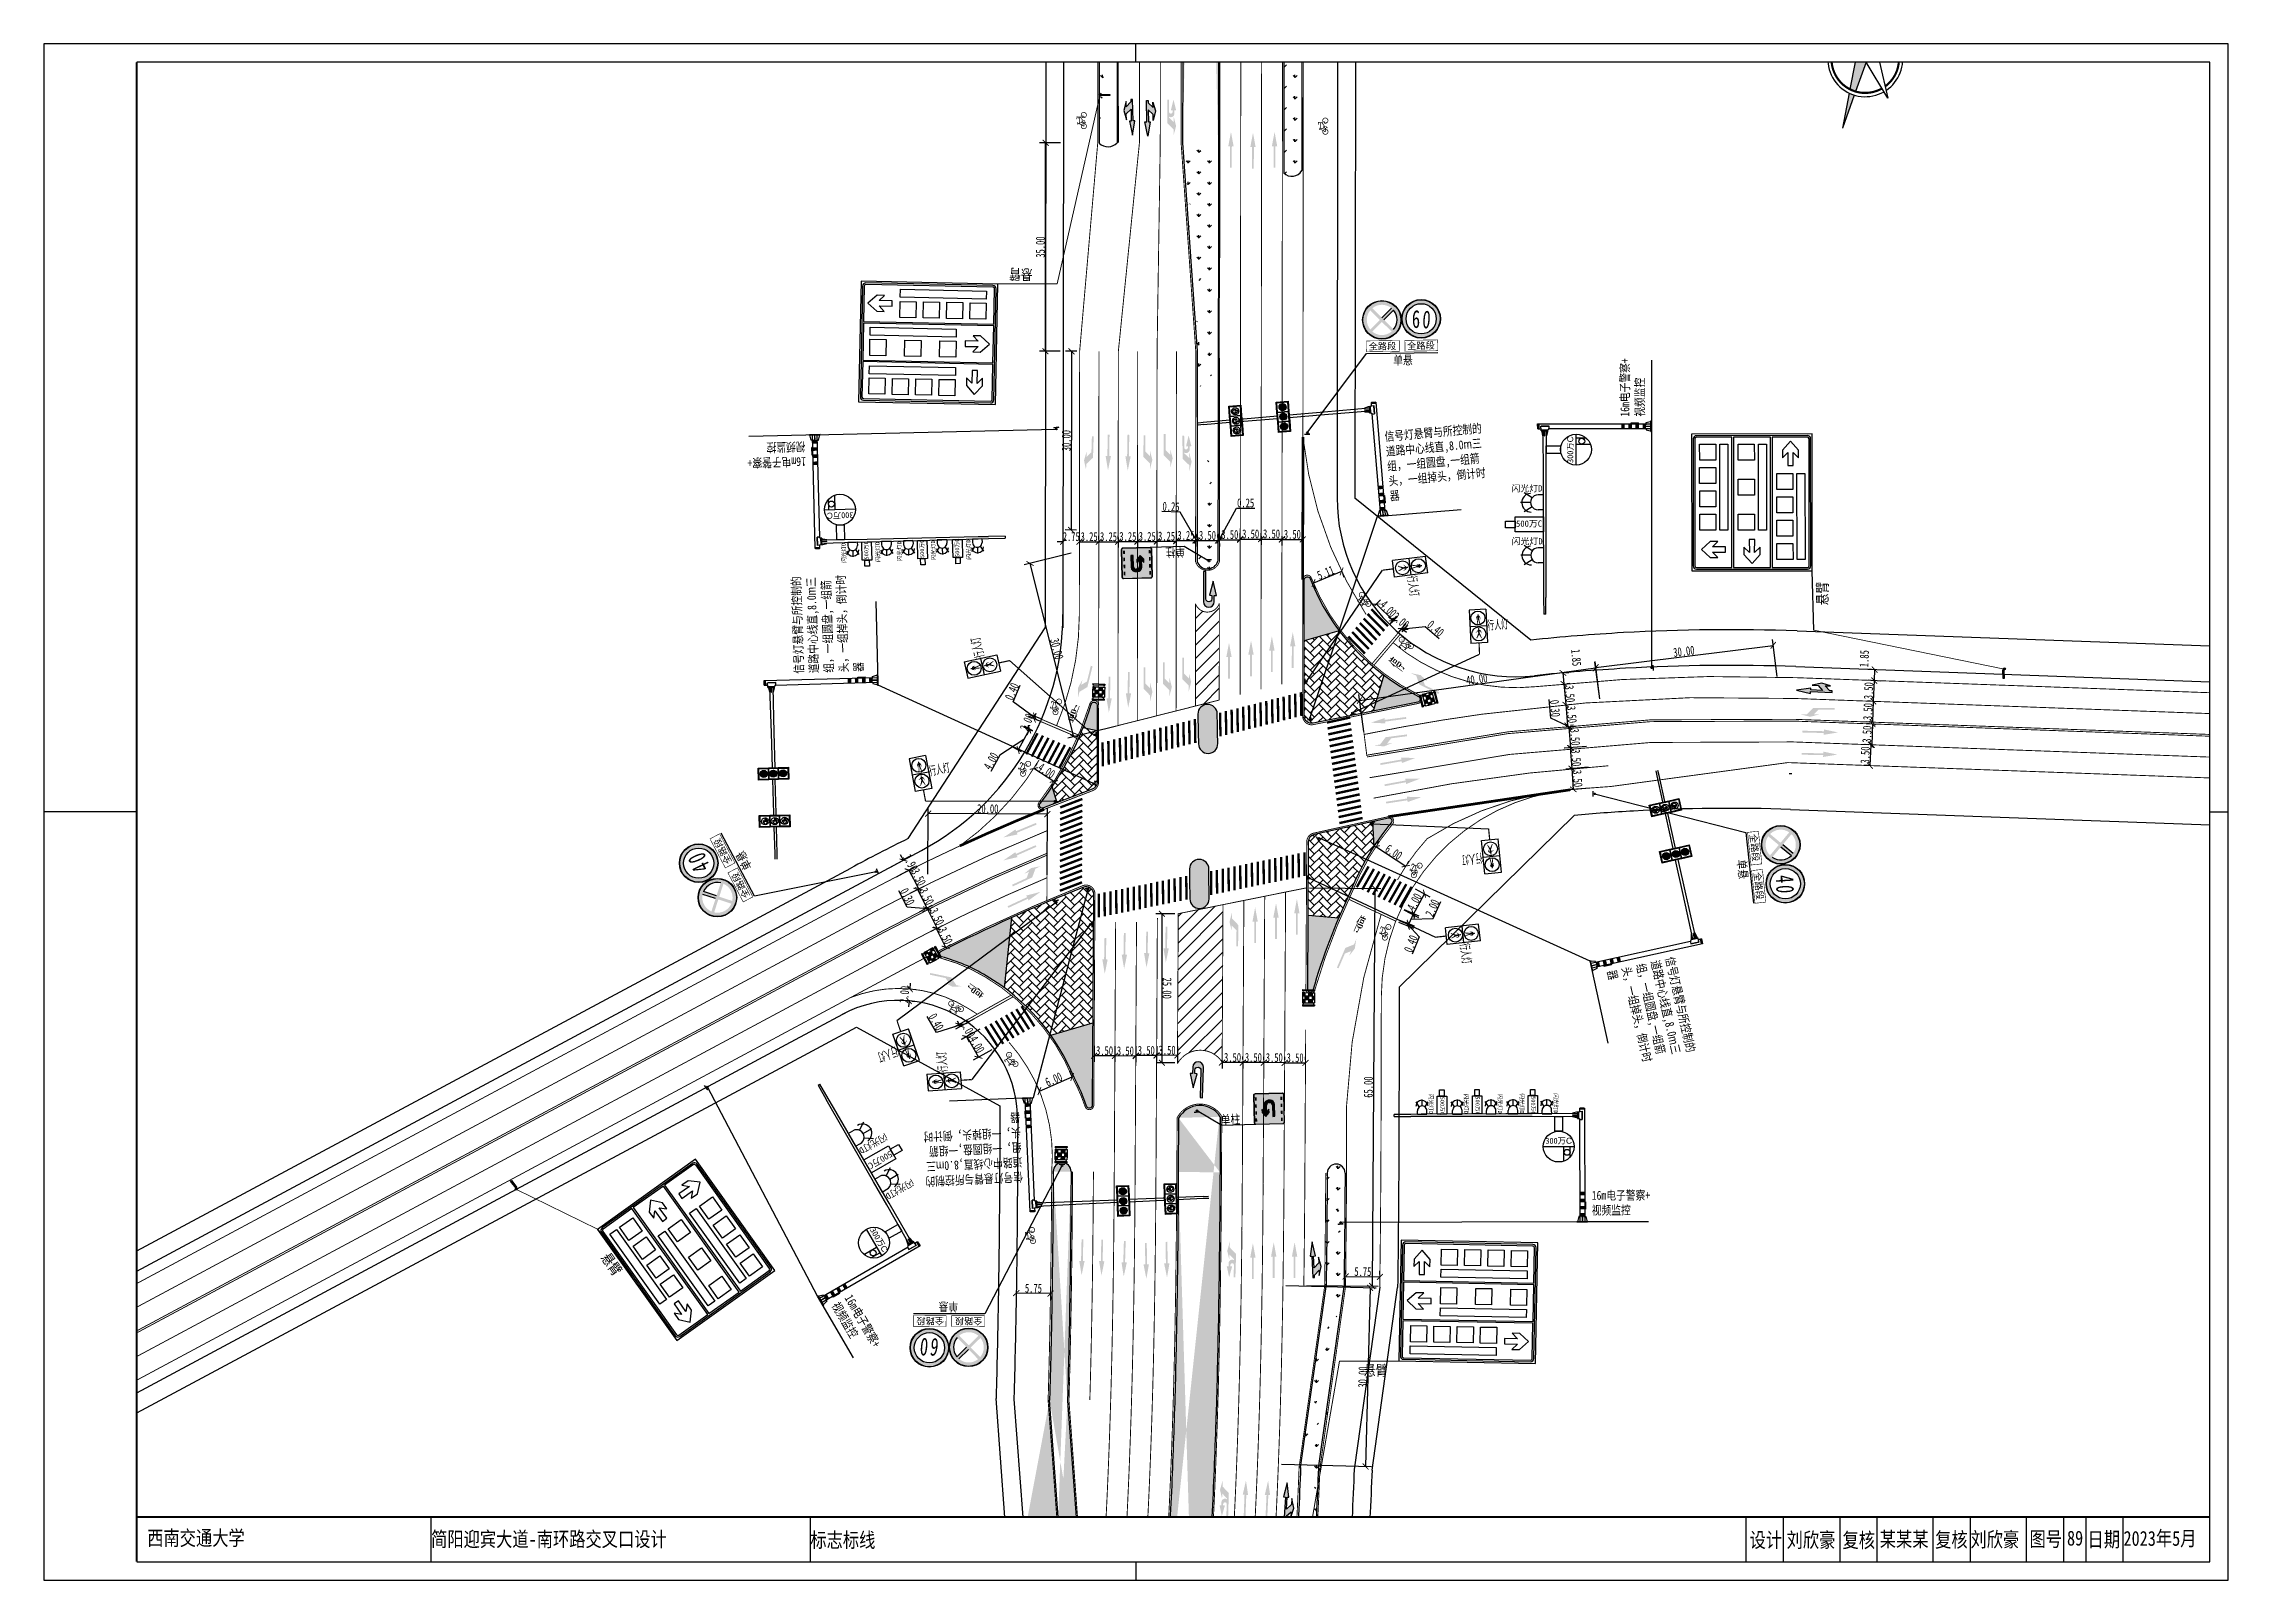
# Paper-space layout 'Layout1' of a CAD drawing. Extents: x 622 to 1209, y -71 to 341.
# The model-space entities are those that its viewports show. They can reach past a viewport. Long polylines and large blocks are cut down to what shows.
import ezdxf
from ezdxf.enums import TextEntityAlignment as Align

# ---------------------------------------------------------------- set-up
doc = ezdxf.new("R2010")
doc.units = 0
doc.header["$LTSCALE"] = 10
for name, pattern in [('DASHDOT', [25.4, 12.7, -6.35, 0, -6.35]), ('JTSS01', [6, 2, -4]), ('JTSS02', [2, 1, -1])]:
    doc.linetypes.add(name, pattern=pattern)
doc.layers.get('0').update_dxf_attribs({"color": 251, "linetype": 'CONTINUOUS', "lineweight": 0})
doc.layers.get('DEFPOINTS').update_dxf_attribs({"linetype": 'CONTINUOUS'})
for name, color, linetype in [('@-交通信号', 7, 'CONTINUOUS'), ('@-交通标志', 7, 'CONTINUOUS'), ('@-图框', 7, 'CONTINUOUS'), ('@-地面图案', 7, 'CONTINUOUS'), ('@-指北针', 7, 'CONTINUOUS'), ('@-监控设备', 7, 'CONTINUOUS'), ('@-设计标注', 7, 'CONTINUOUS'), ('@-路缘石', 7, 'CONTINUOUS'), ('@-路面边线', 7, 'CONTINUOUS'), ('@-隔离岛', 3, 'CONTINUOUS'), ('RD-中线', 1, 'DASHDOT'), ('交通标志', 7, 'CONTINUOUS'), ('参考', 9, 'CONTINUOUS'), ('红线', 1, 'CONTINUOUS'), ('道路绿化带', 3, 'CONTINUOUS')]:
    doc.layers.add(name, color=color, linetype=linetype)
doc.layers.add('@-道路标线', color=7, linetype='CONTINUOUS', lineweight=0)
doc.styles.add('-黑体', font='simhei.ttf', dxfattribs={"width": 0.8})
doc.styles.add('HT', font='rd.shx', dxfattribs={"bigfont": 'ht.shx'})
doc.styles.add('ST', font='', dxfattribs={"width": 0.8})
doc.styles.get("Standard").update_dxf_attribs({"font": 'simhei.ttf', "width": 0.7, "height": 1.5})
doc.styles.add('STYLE1', font='simhei.ttf', dxfattribs={"width": 0.8})
doc.styles.add('标线文字样式', font='simhei.ttf')
doc.styles.add('黑体', font='simhei.ttf')
doc.styles.get('ST').set_extended_font_data('NSimSun')
doc.dimstyles.get("Standard").update_dxf_attribs({"dimtxt": 3, "dimasz": 1, "dimexe": 1, "dimexo": 0.5, "dimgap": 0.1, "dimtad": 1, "dimdsep": 46, "dimtxsty": 'Standard', "dimblk": 'OBLIQUE', "dimcen": 0.09, "dimadec": 0, "dimazin": 1, "dimtfac": 1, "dimtofl": 0, "dimtmove": 0, "dimatfit": 2, "dimfxl": 1, "dimtolj": 1, "dimtzin": 0, "dimarcsym": 0})
pattern_1 = [(90, (0, 0), (-1.79605, 1.79605), [0.47625, -3.11585]), (45, (0, 0), (-1.796051224, 1.796051224), [0.47625, -2.06375]), (135, (0, 0), (-1.796051224, -1.796051224), [0.47625, -2.06375])]

psp = doc.layouts.get("Layout1")

msp = doc.modelspace()

# ---------------------------------------------------------------- texts
at = {"layer": '@-交通信号', "char_height": 1.5, "width": 16.8804, "attachment_point": 1, "style": 'ST'}
for insert, rotation in [((55442.873, 61905.992), 5.06226), ((55343.893, 61865.421), 91.79617), ((55491.525, 61818.054), 282.8048), ((55382.257, 61780.2), 182.74561)]:
    msp.add_mtext('信号灯悬臂与所控制的道路中心线直,8.0{\\fArial|b0|i0|c0|p32;m}三组，一组圆盘,一组箭头，一组掉头，倒计时器', dxfattribs=dict(at, insert=insert, rotation=rotation))
at = {"layer": '@-交通标志', "width": 0.8}
for s, height, rotation, style, p in [('悬臂', 1.8, 178.37229, '-黑体', (55383.865, 61933.323)), ('单悬', 1.5, 0.638, '黑体', (55444.395, 61917.331)), ('悬臂', 1.8, 89.59883, '-黑体', (55517.324, 61876.944)), ('悬臂', 1.8, 305.10531, '-黑体', (55311.312, 61767.414)), ('单悬', 1.5, 179.61913, '黑体', (55371.35, 61759.892)), ('悬臂', 1.8, 358.43485, '-黑体', (55439.465, 61747.623))]:
    msp.add_text(s, height=height, rotation=rotation, dxfattribs=dict(at, style=style)).set_placement(p)
at = {"layer": '@-交通标志', "style": '黑体'}
for rotation, p in [(0.86637, (55440.279, 61919.839, 646.54)), (0.86637, (55446.731, 61919.937, 646.54)), (179.8475, (55368.969, 61757.328, 646.54)), (179.8475, (55375.421, 61757.311, 646.54))]:
    msp.add_text('全路段', height=1.1029, rotation=rotation, dxfattribs=at).set_placement(p)
at = {"layer": '@-交通标志', "color": 0, "style": '黑体', "width": 0.8}
for rotation, p in [(182.36554, (55409.423, 61886.648, 65.994)), (2.36554, (55415.476, 61789.78, 65.994))]:
    msp.add_text('单柱', height=1.5, rotation=rotation, dxfattribs=at).set_placement(p)
at = {"layer": '@-交通标志', "color": 7, "char_height": 3, "attachment_point": 8, "style": '标线文字样式'}
for s, insert, rotation in [('\\W0.6667;6', (55448.211, 61923.452), 359.86324), ('{\\W0.666667;0}', (55449.874, 61923.388), 355.84557), ('{\\W0.666667;0}', (55365.765, 61753.934), 174.82669), ('\\W0.6667;6', (55367.545, 61753.885), 172.88296)]:
    msp.add_mtext(s, dxfattribs=dict(at, insert=insert, rotation=rotation))
at = {"layer": '@-监控设备', "char_height": 1.5, "width": 9.8025, "attachment_point": 1, "style": 'ST'}
for insert, rotation in [((55482.526, 61908.597), 90.08511), ((55353.531, 61761.398), 300.08474)]:
    msp.add_mtext('16m电子警察+视频监控', dxfattribs=dict(at, insert=insert, rotation=rotation))
at = {"layer": '@-道路标线', "color": 7, "ltscale": 10, "style": 'STYLE1', "width": 0.4}
for rotation, p in [(53.15697, (55445.583, 61865.772)), (159.69051, (55391.854, 61859.667)), (336.73153, (55437.651, 61822.539)), (234.93713, (55373.675, 61813.505))]:
    msp.add_text('停', height=2.43, rotation=rotation, dxfattribs=at).set_placement(p)

# ---------------------------------------------------------------- blocks, each defined once
blk = doc.blocks.new('A$C656262DA')
at = {"layer": '@-图框', "color": 7}
for p, q in [((104.06, 5), (104.06, 17)), ((205.93, 5), (205.93, 17)), ((457.31, 5), (457.31, 17)), ((467.31, 5), (467.31, 17)), ((482.51, 5), (482.51, 17)), ((492.51, 5), (492.51, 17)), ((507.54, 5), (507.54, 17)), ((517.54, 5), (517.54, 17)), ((517.54, 5), (517.54, 17)), ((532.57, 5), (532.57, 17)), ((542.65, 5.1), (542.65, 17.1)), ((548.58, 5), (548.58, 17)), ((558.58, 5), (558.58, 17))]:
    blk.add_line(p, q, dxfattribs=at)
at = {"layer": '@-图框'}
blk.add_lwpolyline([(0, 0), (586.8, 0), (586.8, 412.8), (0, 412.8)], close=True, dxfattribs=at)
for points in [[(293.4, 407.8), (293.4, 412.8)], [(581.8, 407.8), (25, 407.8)], [(581.8, 5), (581.8, 407.8)], [(25, 206.4), (0, 206.4)], [(581.8, 206.4), (586.8, 206.4)], [(25, 5), (581.8, 5)], [(293.4, 5), (293.4, 0)]]:
    blk.add_lwpolyline(points, dxfattribs=at)
at = {"layer": '@-图框', "const_width": 0.5}
blk.add_lwpolyline([(25, 407.8), (25, 5)], dxfattribs=at)
at = {"layer": '@-图框', "linetype": 'ByBlock', "const_width": 0.5}
for points in [[(25, 17), (581.8, 17)], [(26, 17), (580.8, 17)]]:
    blk.add_lwpolyline(points, dxfattribs=at)
at = {"layer": '@-图框', "color": 7, "style": '黑体', "width": 0.8}
for s, p in [('设计', (462.58, 10.88)), ('复核', (487.55, 10.87)), ('复核', (512.43, 10.99)), ('图号', (537.78, 11.06)), ('日期', (553.37, 11.01))]:
    blk.add_text(s, height=4, dxfattribs=at).set_placement(p, align=Align.MIDDLE)
at = {"layer": '@-图框', "color": 7, "style": '黑体', "width": 0.8, "flags": 8}
for tag, p in [('单位名称', (27.81, 9.36)), ('项目名', (104.06, 9.06)), ('图纸名', (205.93, 8.83)), ('设计者', (468.15, 8.84)), ('复核者', (493.19, 9.04)), ('审核者', (517.54, 8.97)), ('88', (543.47, 9.33)), ('日期', (558.64, 9.26))]:
    blk.add_attdef(tag, p, '', height=4, dxfattribs=at)
blk = doc.blocks.new('A$C16A14B67')
at = {"layer": '@-指北针', "lineweight": 30}
for p, q in [((47.7, 238.8), (45.3, 195.6)), ((47.7, 238.8), (64.9, 200.8)), ((66.9, 237.7), (64.9, 200.8)), ((68.3, 237.7), (66, 194.5)), ((48.8, 232.5), (46.8, 195.6)), ((48.8, 232.5), (66, 194.5)), ((45.3, 195.6), (45.3, 195.6)), ((46.8, 195.6), (45.3, 195.6)), ((45.3, 195.6), (45.3, 195.6)), ((64.9, 200.8), (64.9, 200.8)), ((64.9, 200.8), (64.9, 200.8)), ((66, 194.5), (66, 194.5)), ((66, 194.5), (66, 194.5)), ((51.3, 166.1), (29.7, 52.3)), ((51.3, 166.1), (51.3, 88.5)), ((51.3, 166.1), (80.7, 40.4)), ((51.3, 88.5), (37.3, 49.3)), ((80.7, 40.4), (51.3, 88.5)), ((28.7, 47.1), (19.7, 0)), ((35.6, 44.4), (19.7, 0))]:
    blk.add_line(p, q, dxfattribs=at)
at = {"layer": '@-指北针', "lineweight": 30, "const_width": 2.88}
for points in [[(56.1, 137.6, 1), (44.5, 47.7, 0.030023), (49.9, 47.4, 33.307369)], [(77, 56.1, 0.691005), (54.4, 137.7, 0.030023)], [(49.9, 47.4, 0.132908), (72.8, 53.4, 0.132908)]]:
    blk.add_lwpolyline(points, format="xyb", dxfattribs=at)
at = {"layer": '@-指北针', "lineweight": 30}
for start, end in [(82.6567, 299.982), (303.7615, 84.2302)]:
    blk.add_arc((50.3, 92.7), 50.4, start, end, dxfattribs=at)
for points in [[(46.8, 195.6), (45.3, 195.6), (48.8, 232.5), (47.7, 238.8)], [(66, 194.5), (48.8, 232.5), (64.9, 200.8), (47.7, 238.8)], [(66, 194.5), (64.9, 200.8), (68.3, 237.7), (66.9, 237.7)], [(51.3, 166.1), (51.3, 88.5), (29.7, 52.3), (37.3, 49.3)], [(28.7, 47.1), (35.6, 44.4), (19.7, 0)]]:
    blk.add_solid(points, dxfattribs=at)
blk = doc.blocks.new('*U3')
at = {"layer": '@-路面边线'}
h = blk.add_hatch(color=256, dxfattribs=at)
h.dxf.hatch_style = 1
h.paths.add_polyline_path([(1.29, -3.98), (0.93, 0), (0.53, -0.04), (0.89, -4.02)])
blk = doc.blocks.new('*U4')
at = {"layer": '@-道路标线', "color": 0, "linetype": 'ByBlock', "lineweight": -2, "transparency": 16777216, "rotation": 97.1548774808923}
for p in [(55433.31, 61856.51), (55433.43, 61855.52), (55433.56, 61854.53), (55433.68, 61853.53), (55433.8, 61852.54), (55433.93, 61851.55), (55434.05, 61850.56), (55434.18, 61849.57), (55434.3, 61848.57), (55434.43, 61847.58), (55434.55, 61846.59), (55434.68, 61845.6), (55434.8, 61844.6), (55434.93, 61843.61), (55435.05, 61842.62), (55435.17, 61841.63), (55435.3, 61840.64), (55435.42, 61839.64)]:
    blk.add_blockref('*U3', p, dxfattribs=at)
blk = doc.blocks.new('*U5')
at = {"layer": '@-路面边线'}
h = blk.add_hatch(color=256, dxfattribs=at)
h.dxf.hatch_style = 1
h.paths.add_polyline_path([(0.89, -0.02), (1.65, 3.91), (1.26, 3.98), (0.5, 0.06)])
blk = doc.blocks.new('*U6')
at = {"layer": '@-道路标线', "color": 0, "linetype": 'ByBlock', "lineweight": -2, "transparency": 16777216}
for p, rotation in [((55404.1, 61826.35), 11.39512456210551), ((55405.08, 61826.55), 11.39512456211169), ((55406.06, 61826.74), 11.39512456211169), ((55407.04, 61826.94), 11.39512456211169), ((55408.02, 61827.14), 11.39512456211169), ((55409, 61827.34), 11.39512456210892), ((55394.3, 61824.37), 11.39512456210892), ((55395.28, 61824.57), 11.39512456210892), ((55396.26, 61824.77), 11.39512456210892), ((55397.24, 61824.96), 11.39512456210892), ((55398.22, 61825.16), 11.39512456210892), ((55399.2, 61825.36), 11.39512456210892), ((55400.18, 61825.56), 11.39512456210892), ((55401.16, 61825.75), 11.39512456210892), ((55402.14, 61825.95), 11.39512456210892), ((55403.12, 61826.15), 11.39512456210892)]:
    blk.add_blockref('*U5', p, dxfattribs=dict(at, rotation=rotation))
blk = doc.blocks.new('*U7')
at = {"layer": '@-路面边线'}
h = blk.add_hatch(color=256, dxfattribs=at)
h.dxf.hatch_style = 1
h.paths.add_polyline_path([(0.75, 0.19), (-0.7, 3.92), (-1.07, 3.78), (0.37, 0.05)])
blk = doc.blocks.new('*U8')
at = {"layer": '@-道路标线', "color": 0, "linetype": 'ByBlock', "lineweight": -2, "transparency": 16777216, "rotation": 89.72454506111127}
for p in [(55392.32, 61840.86), (55392.33, 61842.86), (55392.32, 61841.86), (55392.33, 61843.86), (55392.31, 61838.86), (55392.31, 61837.86), (55392.31, 61839.86), (55392.29, 61834.86), (55392.29, 61833.86), (55392.3, 61836.86), (55392.3, 61835.86), (55392.27, 61830.86), (55392.27, 61829.86), (55392.28, 61832.86), (55392.28, 61831.86)]:
    blk.add_blockref('*U7', p, dxfattribs=at)
blk = doc.blocks.new('*U9')
at = {"layer": '@-路面边线'}
h = blk.add_hatch(color=256, dxfattribs=at)
h.dxf.hatch_style = 1
h.paths.add_polyline_path([(0.96, -0.04), (1.87, 3.86), (1.48, 3.95), (0.57, 0.05)])
blk = doc.blocks.new('*U10')
at = {"layer": '@-道路标线', "color": 0, "linetype": 'ByBlock', "lineweight": -2, "transparency": 16777216}
for p, rotation in [((55403.65, 61851.93), 14.16754443277028), ((55404.62, 61852.17), 14.1675444327831), ((55405.59, 61852.41), 14.16754443277028), ((55406.56, 61852.66), 14.16754443276075), ((55407.53, 61852.9), 14.1675444327831), ((55408.5, 61853.15), 14.16754443277028), ((55409.46, 61853.39), 14.16754443276075), ((55410.43, 61853.64), 14.1675444327831), ((55394.92, 61849.72), 14.1675444327831), ((55395.89, 61849.97), 14.1675444327831), ((55396.86, 61850.21), 14.1675444327831), ((55397.83, 61850.46), 14.16754443277831), ((55398.8, 61850.7), 14.1675444327831), ((55399.77, 61850.95), 14.16754443276075), ((55400.74, 61851.19), 14.1675444327831), ((55401.71, 61851.44), 14.1675444327831), ((55402.68, 61851.68), 14.16754443277028)]:
    blk.add_blockref('*U9', p, dxfattribs=dict(at, rotation=rotation))
blk = doc.blocks.new('*U11')
at = {"layer": '@-路面边线'}
h = blk.add_hatch(color=256, dxfattribs=at)
h.dxf.hatch_style = 1
h.paths.add_polyline_path([(0.17, 0), (-0.18, -3.99), (0.22, -4.02), (0.57, -0.04)])
blk = doc.blocks.new('*U12')
at = {"layer": '@-道路标线', "color": 0, "linetype": 'ByBlock', "lineweight": -2, "transparency": 16777216, "rotation": 336.9062733482634}
for p in [(55384.34, 61855.61), (55385.26, 61855.22), (55386.18, 61854.83), (55387.1, 61854.43), (55388.02, 61854.04), (55388.94, 61853.65), (55389.86, 61853.26)]:
    blk.add_blockref('*U11', p, dxfattribs=at)
blk = doc.blocks.new('*U13')
at = {"layer": '@-路面边线'}
h = blk.add_hatch(color=256, dxfattribs=at)
h.dxf.hatch_style = 1
h.paths.add_polyline_path([(-0.16, 4.06), (0.06, 0.06), (0.46, 0.09), (0.24, 4.08)])
blk = doc.blocks.new('*U14')
at = {"layer": '@-道路标线', "color": 0, "linetype": 'ByBlock', "lineweight": -2, "transparency": 16777216}
for p, rotation in [((55380.44, 61808.83), 209.3321223970595), ((55381.31, 61809.32), 209.3321223970595), ((55382.19, 61809.81), 209.3321223970595), ((55376.08, 61806.38), 209.3321223970636), ((55376.96, 61806.87), 209.3321223970595), ((55377.83, 61807.36), 209.3321223970595), ((55378.7, 61807.85), 209.3321223970595), ((55379.57, 61808.34), 209.3321223970595)]:
    blk.add_blockref('*U13', p, dxfattribs=dict(at, rotation=rotation))
blk = doc.blocks.new('*U15')
at = {"layer": '@-路面边线'}
h = blk.add_hatch(color=256, dxfattribs=at)
h.dxf.hatch_style = 1
h.paths.add_polyline_path([(0.46, 4.03), (0.16, 0.04), (0.56, 0.01), (0.86, 4)])
blk = doc.blocks.new('*U16')
at = {"layer": '@-道路标线', "color": 0, "linetype": 'ByBlock', "lineweight": -2, "transparency": 16777216, "rotation": 334.7224214718679}
for p in [(55437.94, 61829.74), (55438.84, 61829.32), (55439.75, 61828.89), (55440.65, 61828.46), (55441.56, 61828.04), (55442.46, 61827.61), (55443.36, 61827.18), (55444.27, 61826.76), (55445.17, 61826.33)]:
    blk.add_blockref('*U15', p, dxfattribs=at)
blk = doc.blocks.new('*U17')
at = {"layer": '@-路面边线'}
h = blk.add_hatch(color=256, dxfattribs=at)
h.dxf.hatch_style = 1
h.paths.add_polyline_path([(0.2, 0), (-0.17, -3.99), (0.23, -4.02), (0.6, -0.04)])
blk = doc.blocks.new('*U18')
at = {"layer": '@-道路标线', "color": 0, "linetype": 'ByBlock', "lineweight": -2, "transparency": 16777216, "rotation": 229.685926185213}
for p in [(55442.5, 61872.17), (55443.15, 61872.93), (55443.79, 61873.7), (55439.91, 61869.12), (55440.56, 61869.88), (55441.2, 61870.65), (55441.85, 61871.41)]:
    blk.add_blockref('*U17', p, dxfattribs=at)
blk = doc.blocks.new('6米直行加右转')
at = {"layer": '@-地面图案'}
blk.add_hatch(color=256, dxfattribs=at).paths.add_polyline_path([(1.6, -0.15), (3.6, -0.15), (3.6, -0.45), (6, 0), (3.6, 0.45), (3.6, 0.15), (0, 0.15), (0, -0.15), (0.4, -0.15), (1.2, -0.95), (0.3, -0.95), (1.8, -1.35), (3.4, -0.95), (2.4, -0.95)])
at = {"layer": '@-地面图案', "linetype": 'Continuous'}
blk.add_lwpolyline([(1.8, -1.35), (3.4, -0.95), (2.4, -0.95), (1.6, -0.15), (3.6, -0.15), (3.6, -0.45), (6, 0), (3.6, 0.45), (3.6, 0.15), (0, 0.15), (0, -0.15), (0.4, -0.15), (1.2, -0.95), (0.3, -0.95)], close=True, dxfattribs=at)
blk = doc.blocks.new('A$C1B03350C')
at = {"layer": '@-交通标志'}
for p, q in [((22.93, 21.27), (0, 20.23)), ((0, 20.23), (0.92, 0)), ((0.31, 19.43), (1.15, 0.82)), ((0.58, 19.44), (0.85, 13.51)), ((22.13, 20.96), (0.82, 20)), ((22.14, 20.69), (0.83, 19.73)), ((3.65, 18.77), (2.37, 17.21)), ((5.06, 17.34), (3.65, 18.77)), ((6.87, 19.19), (9.57, 19.31)), ((6.99, 16.49), (6.87, 19.19)), ((9.57, 19.31), (9.69, 16.62)), ((10.78, 19.37), (13.48, 19.49)), ((10.9, 16.67), (10.78, 19.37)), ((13.48, 19.49), (13.6, 16.79)), ((14.69, 19.55), (17.39, 19.67)), ((14.82, 16.85), (14.69, 19.55)), ((17.39, 19.67), (17.51, 16.97)), ((18.6, 19.72), (21.3, 19.85)), ((18.73, 17.03), (18.6, 19.72)), ((21.3, 19.85), (21.42, 17.15)), ((22.69, 14.5), (22.42, 20.44)), ((23.54, 1.84), (22.69, 20.45)), ((23.85, 1.04), (22.93, 21.27)), ((2.37, 17.21), (2.42, 15.94)), ((2.42, 15.94), (3.28, 16.88)), ((3.28, 16.88), (3.38, 14.71)), ((3.38, 14.71), (4.28, 14.75)), ((4.18, 16.92), (5.12, 16.07)), ((4.28, 14.75), (4.18, 16.92)), ((5.12, 16.07), (5.06, 17.34)), ((9.69, 16.62), (6.99, 16.49)), ((7.02, 15.82), (21.45, 16.47)), ((7.08, 14.47), (7.02, 15.82)), ((21.52, 15.13), (7.08, 14.47)), ((13.6, 16.79), (10.9, 16.67)), ((17.51, 16.97), (14.82, 16.85)), ((21.42, 17.15), (18.73, 17.03)), ((21.45, 16.47), (21.52, 15.13)), ((0.85, 13.51), (22.69, 14.5)), ((22.71, 14.23), (0.86, 13.24)), ((0.86, 13.24), (1.14, 7.04)), ((3.11, 11.59), (1.67, 10.17)), ((4.38, 11.64), (3.11, 11.59)), ((3.52, 10.7), (4.38, 11.64)), ((7.17, 12.72), (9.86, 12.84)), ((7.29, 10.02), (7.17, 12.72)), ((9.86, 12.84), (9.99, 10.14)), ((13.03, 12.98), (15.73, 13.11)), ((13.15, 10.29), (13.03, 12.98)), ((15.73, 13.11), (15.85, 10.41)), ((18.9, 13.25), (21.59, 13.37)), ((19.02, 10.55), (18.9, 13.25)), ((21.59, 13.37), (21.72, 10.68)), ((22.99, 8.03), (22.71, 14.23)), ((1.14, 7.04), (22.99, 8.03)), ((23, 7.76), (1.15, 6.77)), ((1.67, 10.17), (3.23, 8.89)), ((3.23, 8.89), (4.5, 8.95)), ((5.7, 10.8), (3.52, 10.7)), ((3.56, 9.81), (5.74, 9.9)), ((4.5, 8.95), (3.56, 9.81)), ((5.74, 9.9), (5.7, 10.8)), ((9.99, 10.14), (7.29, 10.02)), ((7.32, 9.35), (21.75, 10)), ((7.38, 8), (7.32, 9.35)), ((21.81, 8.65), (7.38, 8)), ((15.85, 10.41), (13.15, 10.29)), ((21.72, 10.68), (19.02, 10.55)), ((21.75, 10), (21.81, 8.65)), ((23.27, 1.83), (23, 7.76)), ((1.15, 6.77), (1.42, 0.83)), ((2.54, 6.02), (5.24, 6.14)), ((2.66, 3.32), (2.54, 6.02)), ((5.24, 6.14), (5.36, 3.45)), ((6.45, 6.2), (9.15, 6.32)), ((6.57, 3.5), (6.45, 6.2)), ((9.15, 6.32), (9.27, 3.62)), ((10.36, 6.38), (13.06, 6.5)), ((10.48, 3.68), (10.36, 6.38)), ((13.18, 3.8), (10.48, 3.68)), ((13.06, 6.5), (13.18, 3.8)), ((14.27, 6.55), (16.97, 6.68)), ((14.39, 3.86), (14.27, 6.55)), ((17.09, 3.98), (14.39, 3.86)), ((16.97, 6.68), (17.09, 3.98)), ((20.58, 4.99), (18.4, 4.89)), ((18.4, 4.89), (18.44, 3.99)), ((18.44, 3.99), (20.62, 4.09)), ((20.91, 5.91), (19.64, 5.85)), ((19.64, 5.85), (20.58, 4.99)), ((20.62, 4.09), (19.76, 3.15)), ((22.47, 4.63), (20.91, 5.91)), ((21.03, 3.21), (22.47, 4.63)), ((0.92, 0), (23.85, 1.04)), ((1.7, 0.58), (23.01, 1.54)), ((1.72, 0.31), (23.02, 1.27)), ((5.36, 3.45), (2.66, 3.32)), ((2.69, 2.65), (17.12, 3.3)), ((2.75, 1.3), (2.69, 2.65)), ((17.18, 1.96), (2.75, 1.3)), ((9.27, 3.62), (6.57, 3.5)), ((17.12, 3.3), (17.18, 1.96)), ((19.76, 3.15), (21.03, 3.21))]:
    blk.add_line(p, q, dxfattribs=at)
for centre, major_axis, start_param, end_param in [((0.85, 19.46), (-0.382, 0.382), -0.739991, 0.830805), ((0.85, 19.46), (0.191, 0.191), 0.830805, 2.401601), ((22.15, 20.42), (-0.382, 0.382), 3.972398, 5.543194), ((22.15, 20.42), (-0.191, 0.191), 3.972398, 5.543194), ((1.69, 0.85), (-0.382, 0.382), 0.830805, 2.401601), ((1.69, 0.85), (0.191, 0.191), 2.401601, 3.972398), ((23, 1.81), (0.191, 0.191), 3.972398, 5.543194), ((23, 1.81), (-0.382, 0.382), 2.401601, 3.972398)]:
    blk.add_ellipse(centre, major_axis=major_axis, ratio=1, start_param=start_param, end_param=end_param, dxfattribs=at)
blk = doc.blocks.new('*U23')
for points in [[(-0.4, 0, 1), (0.4, 0, 1)], [(4.33, -0.73), (4.33, -0.23), (0.33, -0.23), (0.33, -0.73)]]:
    blk.add_hatch(color=256).paths.add_polyline_path(points)
blk.add_lwpolyline([(0.33, -0.23), (4.33, -0.23), (4.33, -0.73), (0.33, -0.73)], close=True)
blk.add_circle((0, 0), 0.4)
at = {"layer": '参考'}
blk.add_point((0, 0.01), dxfattribs=at)
blk = doc.blocks.new('A$C7C13580A')
at = {"layer": '@-交通标志', "xscale": 0.3749999999800803, "yscale": 0.375, "zscale": 0.375, "rotation": 176.7013645626124}
blk.add_blockref('*U23', (1.62, 0.15), dxfattribs=at)
blk = doc.blocks.new('6米调头箭头')
at = {"layer": '@-地面图案'}
blk.add_hatch(color=256, dxfattribs=at).paths.add_polyline_path([(5.1, -0.19, 1), (5.1, 1.61), (4, 1.61), (4, 2.01), (1.6, 1.41), (4, 0.81), (4, 1.21), (4.6, 1.21, -1), (4.6, 0.21), (0, 0.21), (0, -0.19)])
at = {"layer": '@-地面图案', "flags": 128}
blk.add_lwpolyline([(0, -0.19), (5.1, -0.19, 1), (5.1, 1.61), (4, 1.61), (4, 2.01), (1.6, 1.41), (4, 0.81), (4, 1.21), (4.6, 1.21, -1), (4.6, 0.21), (0, 0.21)], format="xyb", close=True, dxfattribs=at)
blk = doc.blocks.new('A$C3C3D2F93')
at = {"layer": '@-交通信号', "linetype": 'ByBlock', "lineweight": -3}
for points in [[(0.96, 0), (0.96, 0.24), (0.01, 0.26), (0, 0.02)], [(0.64, 0.38, 1), (0.37, 0.38, 1)]]:
    blk.add_hatch(color=14, dxfattribs=at).paths.add_polyline_path(points)
at = {"layer": '@-交通信号', "color": 14}
blk.add_circle((0.5, 0.38), 0.132, dxfattribs=at)
blk = doc.blocks.new('A$C20262908')
at = {"layer": '@-交通信号'}
h = blk.add_hatch(color=256, dxfattribs=at)
h.paths.add_polyline_path([(1.6, 6.21), (1.71, 6.04), (1.72, 5.79), (1.78, 5.82), (1.8, 6.13), (1.68, 6.4), (1.52, 6.44), (1.54, 6.5), (1.56, 6.57), (1.54, 6.63), (1.5, 6.67), (1.45, 6.68), (1.39, 6.67), (1.35, 6.63), (1.33, 6.57), (1.35, 6.5), (1.37, 6.44), (1.21, 6.4), (1.09, 6.13), (1.11, 5.82), (1.17, 5.79), (1.18, 6.04), (1.29, 6.21), (1.29, 5.82), (1.17, 5.12), (1.12, 5.11), (1.11, 5.04), (1.29, 5.04), (1.45, 5.82), (1.6, 5.04), (1.78, 5.04), (1.77, 5.11), (1.72, 5.12), (1.6, 5.82)])
h.paths.add_polyline_path([(1.34, 3.49), (1.05, 2.77), (0.94, 2.77), (0.93, 2.74), (1.1, 2.63), (1.48, 3.26), (1.79, 2.71), (1.76, 2.68), (1.77, 2.65), (1.81, 2.63), (1.91, 2.71), (1.6, 3.49), (1.62, 3.87), (1.77, 3.71), (1.81, 3.45), (1.88, 3.49), (1.85, 3.8), (1.71, 4), (1.53, 4.06), (1.53, 4.11, 0.207228), (1.54, 4.3, 0.071106), (1.52, 4.33, 0.097589), (1.51, 4.34, 0.022233), (1.49, 4.35, 0.040799), (1.48, 4.35, 0.045979), (1.45, 4.35, 0.036358), (1.41, 4.35, 0.028309), (1.39, 4.34, 0.024691), (1.37, 4.34, 0.079385), (1.35, 4.32, 0.12435), (1.34, 4.31, 0.081145), (1.33, 4.29, 0.069556), (1.33, 4.27, 0.00473), (1.33, 4.26, 0.009011), (1.34, 4.25, 0.057142), (1.34, 4.23, -0.068241), (1.35, 4.22, -0.124353), (1.35, 4.2, 0.089456), (1.34, 4.17, 0.014819), (1.34, 4.15, -0.022419), (1.35, 4.13, 0.042847), (1.35, 4.12, 0.182875), (1.35, 4.12, 0.101619), (1.36, 4.11, 0.029922), (1.4, 4.1), (1.4, 4.06), (1.29, 4.03), (1.22, 3.94), (1.11, 3.79), (1.07, 3.76), (0.9, 3.65), (0.95, 3.61), (1.14, 3.71), (1.19, 3.73), (1.29, 3.88)])
for p, q in [((0, 7.46), (0, 1.85)), ((2.8, 7.46), (0, 7.46)), ((2.8, 7.46), (2.8, 1.85)), ((2.8, 4.66), (0, 4.66)), ((2.8, 1.85), (0, 1.85))]:
    blk.add_line(p, q, dxfattribs=at)
at = {"layer": '@-交通信号', "const_width": 0.2, "flags": 128}
blk.add_lwpolyline([(1.4, 1.85), (1.4, 0)], dxfattribs=at)
at = {"layer": '@-交通信号', "color": 1}
blk.add_circle((1.4, 6.06), 1.17, dxfattribs=at)
at = {"layer": '@-交通信号', "color": 3}
blk.add_circle((1.42, 3.38), 1.17, dxfattribs=at)
blk = doc.blocks.new('人行灯')
at = {"layer": '@-交通信号', "rotation": 335.5426217795846}
blk.add_blockref('A$C20262908', (502933.85, 73806.93), dxfattribs=at)
at = {"layer": '@-交通信号', "style": 'HT', "width": 0.6}
blk.add_text('行人灯', height=1.5, rotation=336.8117, dxfattribs=at).set_placement((502938.13, 73809.25))
blk = doc.blocks.new('A$C5A7E11EF')
for p, q in [((0, 0.96), (0.5, 1.5)), ((0, 0.96), (0, 0.5)), ((0, 0.5), (0.33, 0.86)), ((0.33, 0), (0.33, 0.86)), ((0.5, 1.5), (1, 0.96)), ((0.66, 0.86), (1, 0.5)), ((0.66, 0), (0.66, 0.86)), ((1, 0.96), (1, 0.5)), ((0.33, 0), (0.66, 0))]:
    blk.add_line(p, q)
at = {"layer": 'DEFPOINTS', "color": 0, "linetype": 'ByBlock'}
for p in [(0, 0.96), (1, 0.96), (0.33, 0), (0.66, 0)]:
    blk.add_point(p, dxfattribs=at)
blk = doc.blocks.new('A$C57464AE3')
at = {"xscale": 40, "yscale": 40, "zscale": 40}
blk.add_blockref('A$C5A7E11EF', (0, 0), dxfattribs=at)
blk = doc.blocks.new('A$C284C4AF0')
blk.add_blockref('A$C57464AE3', (0, 0))
blk = doc.blocks.new('A$C6DDB773E')
at = {"layer": '@-交通信号'}
h = blk.add_hatch(color=256, dxfattribs=at)
h.paths.add_polyline_path([(3050, 6842), (3050, 6261), (3050, 5719), (3050, 5138), (2379, 5138), (2379, 5719), (2379, 6261), (2379, 6842)])
h.paths.add_polyline_path([(3010, 6803), (3010, 6261), (3010, 5719), (3010, 5177), (2418, 5177), (2418, 5719), (2418, 6261), (2418, 6803)], flags=16)
h = blk.add_hatch(color=256, dxfattribs=at)
h.paths.add_polyline_path([(5707, 6842), (5707, 6261), (5707, 5719), (5707, 5138), (5036, 5138), (5036, 5719), (5036, 6261), (5036, 6842)])
h.paths.add_polyline_path([(5667, 6803), (5667, 6261), (5667, 5719), (5667, 5177), (5075, 5177), (5075, 5719), (5075, 6261), (5075, 6803)], flags=16)
for p, q in [((2379, 6842), (3050, 6842)), ((2379, 6261), (2379, 6842)), ((2379, 5719), (2379, 6261)), ((2418, 6803), (3010, 6803)), ((2418, 6261), (2418, 6803)), ((2418, 5719), (2418, 6261)), ((3010, 6261), (2418, 6261)), ((2418, 6261), (3010, 6261)), ((3010, 6803), (3010, 6261)), ((3010, 6261), (3010, 5719)), ((3050, 6842), (3050, 6261)), ((3050, 6261), (3050, 5719)), ((5036, 6842), (5707, 6842)), ((5036, 6261), (5036, 6842)), ((5036, 5719), (5036, 6261)), ((5075, 6803), (5667, 6803)), ((5075, 6261), (5075, 6803)), ((5075, 5719), (5075, 6261)), ((5667, 6261), (5075, 6261)), ((5075, 6261), (5667, 6261)), ((5372, 6353), (5195, 6530)), ((5368, 6354), (5195, 6526)), ((5363, 6354), (5196, 6521)), ((5358, 6354), (5196, 6516)), ((5353, 6355), (5196, 6511)), ((5348, 6355), (5197, 6506)), ((5229, 6532), (5198, 6563)), ((5374, 6356), (5198, 6532)), ((5343, 6356), (5198, 6501)), ((5238, 6532), (5199, 6571)), ((5234, 6532), (5199, 6567)), ((5337, 6357), (5199, 6495)), ((5243, 6532), (5200, 6574)), ((5331, 6358), (5200, 6490)), ((5247, 6532), (5201, 6578)), ((5252, 6532), (5202, 6581)), ((5325, 6360), (5202, 6484)), ((5256, 6532), (5203, 6585)), ((5374, 6361), (5203, 6532)), ((5260, 6532), (5204, 6588)), ((5319, 6362), (5204, 6477)), ((5265, 6532), (5205, 6591)), ((5312, 6364), (5206, 6470)), ((5269, 6532), (5207, 6595)), ((5374, 6365), (5207, 6532)), ((5274, 6532), (5208, 6598)), ((5278, 6532), (5209, 6601)), ((5305, 6367), (5209, 6463)), ((5283, 6532), (5210, 6604)), ((5374, 6370), (5211, 6532)), ((5287, 6532), (5212, 6607)), ((5292, 6532), (5213, 6610)), ((5297, 6371), (5213, 6455)), ((5296, 6532), (5215, 6613)), ((5300, 6532), (5216, 6616)), ((5374, 6374), (5216, 6532)), ((5288, 6375), (5217, 6446)), ((5305, 6532), (5218, 6619)), ((5309, 6532), (5220, 6622)), ((5374, 6379), (5220, 6532)), ((5314, 6532), (5221, 6624)), ((5318, 6532), (5223, 6627)), ((5277, 6382), (5224, 6435)), ((5323, 6532), (5225, 6630)), ((5374, 6383), (5225, 6532)), ((5327, 6532), (5226, 6633)), ((5332, 6532), (5228, 6635)), ((5374, 6387), (5229, 6532)), ((5336, 6532), (5230, 6638)), ((5341, 6532), (5232, 6640)), ((5345, 6532), (5234, 6643)), ((5374, 6392), (5234, 6532)), ((5349, 6532), (5236, 6645)), ((5260, 6394), (5236, 6418)), ((5349, 5999), (5236, 6113)), ((5354, 6532), (5238, 6648)), ((5374, 6396), (5238, 6532)), ((5354, 5999), (5238, 6115)), ((5358, 6532), (5240, 6650)), ((5358, 5999), (5240, 6118)), ((5363, 6532), (5242, 6652)), ((5363, 5999), (5242, 6120)), ((5374, 6401), (5243, 6532)), ((5367, 6532), (5244, 6655)), ((5367, 5999), (5244, 6122)), ((5372, 6532), (5247, 6657)), ((5374, 6405), (5247, 6532)), ((5372, 5999), (5247, 6125)), ((5374, 6534), (5249, 6659)), ((5374, 6002), (5249, 6127)), ((5374, 6539), (5251, 6661)), ((5374, 6006), (5251, 6129)), ((5374, 6410), (5252, 6532)), ((5374, 6543), (5253, 6664)), ((5374, 6011), (5253, 6131)), ((5374, 6548), (5256, 6666)), ((5374, 6414), (5256, 6532)), ((5374, 6015), (5256, 6133)), ((5374, 6552), (5258, 6668)), ((5374, 6020), (5258, 6135)), ((5374, 6557), (5260, 6670)), ((5374, 6419), (5260, 6532)), ((5374, 6024), (5260, 6137)), ((5374, 6561), (5263, 6672)), ((5374, 6029), (5263, 6139)), ((5374, 6565), (5265, 6674)), ((5374, 6423), (5265, 6532)), ((5374, 6033), (5265, 6141)), ((5374, 6570), (5268, 6676)), ((5374, 6037), (5268, 6143)), ((5374, 6428), (5269, 6532)), ((5374, 6574), (5271, 6677)), ((5374, 6042), (5271, 6145)), ((5374, 6579), (5273, 6679)), ((5374, 6046), (5273, 6147)), ((5374, 6432), (5274, 6532)), ((5374, 6583), (5276, 6681)), ((5374, 6051), (5276, 6149)), ((5374, 6436), (5278, 6532)), ((5374, 6588), (5279, 6683)), ((5374, 6055), (5279, 6150)), ((5374, 6592), (5281, 6684)), ((5374, 6060), (5281, 6152)), ((5374, 6441), (5283, 6532)), ((5374, 6597), (5284, 6686)), ((5374, 6064), (5284, 6154)), ((5374, 6601), (5287, 6688)), ((5374, 6445), (5287, 6532)), ((5374, 6069), (5287, 6155)), ((5374, 6606), (5290, 6689)), ((5374, 6073), (5290, 6157)), ((5374, 6450), (5292, 6532)), ((5374, 6610), (5293, 6691)), ((5374, 6077), (5293, 6158)), ((5374, 6614), (5296, 6692)), ((5374, 6454), (5296, 6532)), ((5374, 6082), (5296, 6160)), ((5374, 6619), (5299, 6694)), ((5374, 6086), (5299, 6161)), ((5374, 6459), (5300, 6532)), ((5374, 6623), (5302, 6695)), ((5374, 6091), (5302, 6163)), ((5374, 6628), (5305, 6696)), ((5374, 6463), (5305, 6532)), ((5374, 6095), (5305, 6164)), ((5374, 6632), (5308, 6698)), ((5374, 6100), (5308, 6165)), ((5374, 6468), (5309, 6532)), ((5374, 6637), (5311, 6699)), ((5374, 6104), (5311, 6166)), ((5374, 6472), (5314, 6532)), ((5374, 6641), (5315, 6700)), ((5374, 6109), (5315, 6168)), ((5374, 6646), (5318, 6701)), ((5374, 6476), (5318, 6532)), ((5374, 6113), (5318, 6169)), ((5374, 6650), (5321, 6702)), ((5374, 6118), (5321, 6170)), ((5374, 6481), (5323, 6532)), ((5374, 6654), (5325, 6703)), ((5374, 6122), (5325, 6171)), ((5374, 6485), (5327, 6532)), ((5374, 6659), (5328, 6704)), ((5374, 6126), (5328, 6172)), ((5374, 6663), (5332, 6705)), ((5374, 6490), (5332, 6532)), ((5374, 6131), (5332, 6173)), ((5374, 6668), (5335, 6706)), ((5374, 6135), (5335, 6174)), ((5374, 6494), (5336, 6532)), ((5374, 6672), (5339, 6707)), ((5374, 6140), (5339, 6174)), ((5374, 6499), (5341, 6532)), ((5374, 6677), (5343, 6708)), ((5374, 6144), (5343, 6175)), ((5374, 6503), (5345, 6532)), ((5374, 6681), (5347, 6708)), ((5374, 6149), (5347, 6176)), ((5374, 6508), (5349, 6532)), ((5374, 6686), (5351, 6709)), ((5374, 6153), (5351, 6176)), ((5374, 6512), (5354, 6532)), ((5374, 6690), (5355, 6709)), ((5374, 6158), (5355, 6177)), ((5374, 6517), (5358, 6532)), ((5374, 6695), (5359, 6710)), ((5374, 6162), (5359, 6177)), ((5374, 6699), (5363, 6710)), ((5374, 6521), (5363, 6532)), ((5374, 6166), (5363, 6177)), ((5374, 6703), (5367, 6710)), ((5374, 6525), (5367, 6532)), ((5374, 6171), (5367, 6178)), ((5374, 6708), (5371, 6710)), ((5374, 6175), (5371, 6178)), ((5374, 6530), (5372, 6532)), ((5550, 6532), (5374, 6708)), ((5545, 6532), (5374, 6703)), ((5541, 6532), (5374, 6699)), ((5536, 6532), (5374, 6695)), ((5532, 6532), (5374, 6690)), ((5527, 6532), (5374, 6686)), ((5523, 6532), (5374, 6681)), ((5519, 6532), (5374, 6677)), ((5514, 6532), (5374, 6672)), ((5510, 6532), (5374, 6668)), ((5505, 6532), (5374, 6663)), ((5501, 6532), (5374, 6659)), ((5496, 6532), (5374, 6654)), ((5492, 6532), (5374, 6650)), ((5487, 6532), (5374, 6646)), ((5483, 6532), (5374, 6641)), ((5478, 6532), (5374, 6637)), ((5474, 6532), (5374, 6632)), ((5470, 6532), (5374, 6628)), ((5465, 6532), (5374, 6623)), ((5461, 6532), (5374, 6619)), ((5456, 6532), (5374, 6614)), ((5452, 6532), (5374, 6610)), ((5447, 6532), (5374, 6606)), ((5443, 6532), (5374, 6601)), ((5438, 6532), (5374, 6597)), ((5434, 6532), (5374, 6592)), ((5430, 6532), (5374, 6588)), ((5425, 6532), (5374, 6583)), ((5421, 6532), (5374, 6579)), ((5416, 6532), (5374, 6574)), ((5412, 6532), (5374, 6570)), ((5407, 6532), (5374, 6565)), ((5403, 6532), (5374, 6561)), ((5398, 6532), (5374, 6557)), ((5394, 6532), (5374, 6552)), ((5389, 6532), (5374, 6548)), ((5385, 6532), (5374, 6543)), ((5381, 6532), (5374, 6539)), ((5376, 6532), (5374, 6534)), ((5499, 6405), (5374, 6530)), ((5497, 6403), (5374, 6525)), ((5494, 6400), (5374, 6521)), ((5492, 6398), (5374, 6517)), ((5490, 6396), (5374, 6512)), ((5487, 6394), (5374, 6508)), ((5485, 6392), (5374, 6503)), ((5482, 6390), (5374, 6499)), ((5480, 6388), (5374, 6494)), ((5477, 6386), (5374, 6490)), ((5474, 6385), (5374, 6485)), ((5472, 6383), (5374, 6481)), ((5469, 6381), (5374, 6476)), ((5466, 6379), (5374, 6472)), ((5463, 6378), (5374, 6468)), ((5461, 6376), (5374, 6463)), ((5458, 6375), (5374, 6459)), ((5455, 6373), (5374, 6454)), ((5452, 6372), (5374, 6450)), ((5449, 6370), (5374, 6445)), ((5446, 6369), (5374, 6441)), ((5443, 6367), (5374, 6436)), ((5440, 6366), (5374, 6432)), ((5436, 6365), (5374, 6428)), ((5433, 6364), (5374, 6423)), ((5430, 6362), (5374, 6419)), ((5426, 6361), (5374, 6414)), ((5423, 6360), (5374, 6410)), ((5419, 6359), (5374, 6405)), ((5416, 6359), (5374, 6401)), ((5412, 6358), (5374, 6396)), ((5409, 6357), (5374, 6392)), ((5405, 6356), (5374, 6387)), ((5401, 6356), (5374, 6383)), ((5397, 6355), (5374, 6379)), ((5393, 6354), (5374, 6374)), ((5389, 6354), (5374, 6370)), ((5385, 6354), (5374, 6365)), ((5381, 6354), (5374, 6361)), ((5550, 5999), (5374, 6175)), ((5545, 5999), (5374, 6171)), ((5541, 5999), (5374, 6166)), ((5536, 5999), (5374, 6162)), ((5532, 5999), (5374, 6158)), ((5527, 5999), (5374, 6153)), ((5523, 5999), (5374, 6149)), ((5519, 5999), (5374, 6144)), ((5514, 5999), (5374, 6140)), ((5510, 5999), (5374, 6135)), ((5505, 5999), (5374, 6131)), ((5501, 5999), (5374, 6126)), ((5496, 5999), (5374, 6122)), ((5492, 5999), (5374, 6118)), ((5487, 5999), (5374, 6113)), ((5552, 6534), (5376, 6710)), ((5501, 6407), (5376, 6532)), ((5552, 6001), (5376, 6178)), ((5552, 6539), (5380, 6710)), ((5552, 6006), (5380, 6178)), ((5503, 6409), (5381, 6532)), ((5552, 6543), (5385, 6710)), ((5505, 6412), (5385, 6532)), ((5552, 6011), (5385, 6177)), ((5507, 6414), (5389, 6532)), ((5551, 6548), (5390, 6709)), ((5551, 6016), (5390, 6177)), ((5510, 6416), (5394, 6532)), ((5551, 6553), (5395, 6709)), ((5551, 6021), (5395, 6176)), ((5512, 6419), (5398, 6532)), ((5550, 6558), (5400, 6708)), ((5550, 6026), (5400, 6176)), ((5514, 6421), (5403, 6532)), ((5549, 6563), (5405, 6707)), ((5549, 6031), (5405, 6175)), ((5515, 6424), (5407, 6532)), ((5548, 6569), (5411, 6706)), ((5548, 6037), (5411, 6174)), ((5517, 6426), (5412, 6532)), ((5519, 6429), (5416, 6532)), ((5547, 6575), (5417, 6705)), ((5547, 6042), (5417, 6172)), ((5521, 6431), (5421, 6532)), ((5545, 6581), (5423, 6703)), ((5545, 6048), (5423, 6171)), ((5523, 6434), (5425, 6532)), ((5543, 6587), (5429, 6701)), ((5543, 6055), (5429, 6169)), ((5525, 6437), (5430, 6532)), ((5526, 6440), (5434, 6532)), ((5541, 6594), (5436, 6699)), ((5541, 6062), (5436, 6166)), ((5528, 6442), (5438, 6532)), ((5538, 6602), (5443, 6696)), ((5530, 6445), (5443, 6532)), ((5538, 6069), (5443, 6164)), ((5531, 6448), (5447, 6532)), ((5534, 6610), (5451, 6692)), ((5534, 6077), (5451, 6160)), ((5533, 6451), (5452, 6532)), ((5534, 6454), (5456, 6532)), ((5529, 6619), (5461, 6687)), ((5536, 6457), (5461, 6532)), ((5529, 6087), (5461, 6155)), ((5537, 6460), (5465, 6532)), ((5538, 6463), (5470, 6532)), ((5522, 6630), (5472, 6680)), ((5522, 6098), (5472, 6148)), ((5540, 6466), (5474, 6532)), ((5541, 6470), (5478, 6532)), ((5542, 6473), (5483, 6532)), ((5543, 6476), (5487, 6532)), ((5508, 6649), (5491, 6666)), ((5508, 6117), (5491, 6134)), ((5544, 6479), (5492, 6532)), ((5545, 6483), (5496, 6532)), ((5546, 6486), (5501, 6532)), ((5547, 6490), (5505, 6532)), ((5548, 6494), (5510, 6532)), ((5549, 6497), (5514, 6532)), ((5549, 6501), (5519, 6532)), ((5550, 6505), (5523, 6532)), ((5551, 6509), (5527, 6532)), ((5551, 6513), (5532, 6532)), ((5667, 6803), (5667, 6261)), ((5667, 6261), (5667, 5719)), ((5707, 6842), (5707, 6261)), ((5707, 6261), (5707, 5719)), ((10157, 6144), (9934, 6094)), ((10208, 6144), (10157, 6144)), ((10208, 6170), (10258, 6170)), ((10208, 6170), (10208, 5797)), ((10233, 6170), (10233, 5797)), ((10258, 6170), (10465, 6192)), ((10258, 6170), (10258, 5797)), ((10328, 6369), (10328, 6177)), ((10328, 6369), (10601, 6369)), ((10601, 6307), (10328, 6307)), ((10356, 6369), (10356, 6369)), ((10356, 6369), (10356, 6369)), ((10356, 6369), (10356, 6369)), ((10574, 6369), (10356, 6369)), ((10574, 6369), (10356, 6369)), ((10465, 6192), (10465, 5730)), ((10465, 5729), (10465, 6166)), ((10601, 6369), (10601, 30)), ((884, 6039), (589, 6038)), ((884, 5928), (589, 5929)), ((2377, 6043), (884, 6039)), ((2370, 5918), (884, 5923)), ((2379, 5138), (2379, 5719)), ((3050, 5138), (2379, 5138)), ((2418, 5177), (2418, 5719)), ((2418, 5719), (3010, 5719)), ((3010, 5719), (2418, 5719)), ((3010, 5177), (2418, 5177)), ((3010, 5719), (3010, 5177)), ((3140, 6046), (3025, 6045)), ((3140, 5916), (3039, 5916)), ((3050, 5719), (3050, 5138)), ((5047, 6052), (3140, 6046)), ((5048, 5912), (3140, 5916)), ((5036, 5138), (5036, 5719)), ((5707, 5138), (5036, 5138)), ((5075, 5177), (5075, 5719)), ((5075, 5719), (5667, 5719)), ((5667, 5719), (5075, 5719)), ((5667, 5177), (5075, 5177)), ((5203, 5999), (5195, 6007)), ((5198, 5999), (5195, 6002)), ((5372, 5821), (5195, 5998)), ((5368, 5821), (5195, 5993)), ((5372, 5270), (5195, 5447)), ((5368, 5270), (5195, 5442)), ((5216, 5999), (5196, 6019)), ((5211, 5999), (5196, 6015)), ((5207, 5999), (5196, 6011)), ((5363, 5821), (5196, 5989)), ((5358, 5822), (5196, 5984)), ((5353, 5822), (5196, 5979)), ((5363, 5270), (5196, 5437)), ((5358, 5271), (5196, 5433)), ((5353, 5271), (5196, 5428)), ((5225, 5999), (5197, 6027)), ((5220, 5999), (5197, 6023)), ((5348, 5823), (5197, 5974)), ((5348, 5272), (5197, 5423)), ((5229, 5999), (5198, 6031)), ((5374, 5824), (5198, 5999)), ((5343, 5824), (5198, 5968)), ((5229, 5448), (5198, 5480)), ((5374, 5273), (5198, 5448)), ((5343, 5273), (5198, 5417)), ((5238, 5999), (5199, 6038)), ((5234, 5999), (5199, 6034)), ((5337, 5825), (5199, 5963)), ((5238, 5448), (5199, 5487)), ((5234, 5448), (5199, 5483)), ((5337, 5274), (5199, 5412)), ((5243, 5999), (5200, 6042)), ((5331, 5826), (5200, 5957)), ((5243, 5448), (5200, 5491)), ((5331, 5275), (5200, 5406)), ((5247, 5999), (5201, 6045)), ((5247, 5448), (5201, 5494)), ((5252, 5999), (5202, 6049)), ((5325, 5828), (5202, 5951)), ((5252, 5448), (5202, 5498)), ((5325, 5276), (5202, 5400)), ((5256, 5999), (5203, 6052)), ((5374, 5828), (5203, 5999)), ((5256, 5448), (5203, 5501)), ((5374, 5277), (5203, 5448)), ((5260, 5999), (5204, 6055)), ((5319, 5829), (5204, 5945)), ((5260, 5448), (5204, 5504)), ((5319, 5278), (5204, 5394)), ((5265, 5999), (5205, 6059)), ((5265, 5448), (5205, 5508)), ((5312, 5832), (5206, 5938)), ((5312, 5281), (5206, 5387)), ((5269, 5999), (5207, 6062)), ((5374, 5833), (5207, 5999)), ((5269, 5448), (5207, 5511)), ((5374, 5282), (5207, 5448)), ((5274, 5999), (5208, 6065)), ((5274, 5448), (5208, 5514)), ((5278, 5999), (5209, 6068)), ((5305, 5835), (5209, 5931)), ((5278, 5448), (5209, 5517)), ((5305, 5284), (5209, 5380)), ((5283, 5999), (5210, 6072)), ((5283, 5448), (5210, 5520)), ((5374, 5837), (5211, 5999)), ((5374, 5286), (5211, 5448)), ((5287, 5999), (5212, 6075)), ((5287, 5448), (5212, 5524)), ((5292, 5999), (5213, 6078)), ((5297, 5838), (5213, 5923)), ((5292, 5448), (5213, 5527)), ((5297, 5287), (5213, 5372)), ((5296, 5999), (5215, 6081)), ((5296, 5448), (5215, 5530)), ((5300, 5999), (5216, 6083)), ((5374, 5842), (5216, 5999)), ((5300, 5448), (5216, 5532)), ((5374, 5291), (5216, 5448)), ((5288, 5843), (5217, 5913)), ((5288, 5292), (5217, 5362)), ((5305, 5999), (5218, 6086)), ((5305, 5448), (5218, 5535)), ((5309, 5999), (5220, 6089)), ((5374, 5846), (5220, 5999)), ((5309, 5448), (5220, 5538)), ((5374, 5295), (5220, 5448)), ((5314, 5999), (5221, 6092)), ((5314, 5448), (5221, 5541)), ((5318, 5999), (5223, 6095)), ((5318, 5448), (5223, 5544)), ((5277, 5850), (5224, 5902)), ((5277, 5298), (5224, 5351)), ((5323, 5999), (5225, 6097)), ((5374, 5851), (5225, 5999)), ((5323, 5448), (5225, 5546)), ((5374, 5299), (5225, 5448)), ((5327, 5999), (5226, 6100)), ((5327, 5448), (5226, 5549)), ((5332, 5999), (5228, 6103)), ((5332, 5448), (5228, 5552)), ((5374, 5855), (5229, 5999)), ((5374, 5304), (5229, 5448)), ((5336, 5999), (5230, 6105)), ((5336, 5448), (5230, 5554)), ((5341, 5999), (5232, 6108)), ((5341, 5448), (5232, 5557)), ((5345, 5999), (5234, 6110)), ((5374, 5859), (5234, 5999)), ((5345, 5448), (5234, 5559)), ((5374, 5308), (5234, 5448)), ((5260, 5862), (5236, 5886)), ((5349, 5448), (5236, 5562)), ((5260, 5311), (5236, 5335)), ((5374, 5864), (5238, 5999)), ((5354, 5448), (5238, 5564)), ((5374, 5313), (5238, 5448)), ((5358, 5448), (5240, 5567)), ((5363, 5448), (5242, 5569)), ((5374, 5868), (5243, 5999)), ((5374, 5317), (5243, 5448)), ((5367, 5448), (5244, 5571)), ((5374, 5873), (5247, 5999)), ((5372, 5448), (5247, 5573)), ((5374, 5322), (5247, 5448)), ((5374, 5451), (5249, 5576)), ((5374, 5455), (5251, 5578)), ((5374, 5877), (5252, 5999)), ((5374, 5326), (5252, 5448)), ((5374, 5460), (5253, 5580)), ((5374, 5882), (5256, 5999)), ((5374, 5464), (5256, 5582)), ((5374, 5331), (5256, 5448)), ((5374, 5469), (5258, 5584)), ((5374, 5886), (5260, 5999)), ((5374, 5473), (5260, 5586)), ((5374, 5335), (5260, 5448)), ((5374, 5477), (5263, 5588)), ((5374, 5891), (5265, 5999)), ((5374, 5482), (5265, 5590)), ((5374, 5340), (5265, 5448)), ((5374, 5486), (5268, 5592)), ((5374, 5895), (5269, 5999)), ((5374, 5344), (5269, 5448)), ((5374, 5491), (5271, 5594)), ((5374, 5495), (5273, 5596)), ((5374, 5899), (5274, 5999)), ((5374, 5348), (5274, 5448)), ((5374, 5500), (5276, 5597)), ((5374, 5904), (5278, 5999)), ((5374, 5353), (5278, 5448)), ((5374, 5504), (5279, 5599)), ((5374, 5509), (5281, 5601)), ((5374, 5908), (5283, 5999)), ((5374, 5357), (5283, 5448)), ((5374, 5513), (5284, 5603)), ((5374, 5913), (5287, 5999)), ((5374, 5518), (5287, 5604)), ((5374, 5362), (5287, 5448)), ((5374, 5522), (5290, 5606)), ((5374, 5917), (5292, 5999)), ((5374, 5366), (5292, 5448)), ((5374, 5526), (5293, 5607)), ((5374, 5922), (5296, 5999)), ((5374, 5531), (5296, 5609)), ((5374, 5371), (5296, 5448)), ((5374, 5535), (5299, 5610)), ((5374, 5926), (5300, 5999)), ((5374, 5375), (5300, 5448)), ((5374, 5540), (5302, 5612)), ((5374, 5931), (5305, 5999)), ((5374, 5544), (5305, 5613)), ((5374, 5380), (5305, 5448)), ((5374, 5549), (5308, 5614)), ((5374, 5935), (5309, 5999)), ((5374, 5384), (5309, 5448)), ((5374, 5553), (5311, 5615)), ((5374, 5940), (5314, 5999)), ((5374, 5388), (5314, 5448)), ((5374, 5558), (5315, 5617)), ((5374, 5944), (5318, 5999)), ((5374, 5562), (5318, 5618)), ((5374, 5393), (5318, 5448)), ((5374, 5566), (5321, 5619)), ((5374, 5948), (5323, 5999)), ((5374, 5397), (5323, 5448)), ((5374, 5571), (5325, 5620)), ((5374, 5953), (5327, 5999)), ((5374, 5402), (5327, 5448)), ((5374, 5575), (5328, 5621)), ((5374, 5957), (5332, 5999)), ((5374, 5580), (5332, 5622)), ((5374, 5406), (5332, 5448)), ((5374, 5584), (5335, 5623)), ((5374, 5962), (5336, 5999)), ((5374, 5411), (5336, 5448)), ((5374, 5589), (5339, 5623)), ((5374, 5966), (5341, 5999)), ((5374, 5415), (5341, 5448)), ((5374, 5593), (5343, 5624)), ((5374, 5971), (5345, 5999)), ((5374, 5420), (5345, 5448)), ((5374, 5598), (5347, 5625)), ((5374, 5975), (5349, 5999)), ((5374, 5424), (5349, 5448)), ((5374, 5602), (5351, 5625)), ((5374, 5980), (5354, 5999)), ((5374, 5429), (5354, 5448)), ((5374, 5607), (5355, 5626)), ((5374, 5984), (5358, 5999)), ((5374, 5433), (5358, 5448)), ((5374, 5611), (5359, 5626)), ((5374, 5988), (5363, 5999)), ((5374, 5615), (5363, 5626)), ((5374, 5437), (5363, 5448)), ((5374, 5993), (5367, 5999)), ((5374, 5620), (5367, 5627)), ((5374, 5442), (5367, 5448)), ((5374, 5624), (5371, 5627)), ((5374, 5997), (5372, 5999)), ((5374, 5446), (5372, 5448)), ((5483, 5999), (5374, 6109)), ((5478, 5999), (5374, 6104)), ((5474, 5999), (5374, 6100)), ((5470, 5999), (5374, 6095)), ((5465, 5999), (5374, 6091)), ((5461, 5999), (5374, 6086)), ((5456, 5999), (5374, 6082)), ((5452, 5999), (5374, 6077)), ((5447, 5999), (5374, 6073)), ((5443, 5999), (5374, 6069)), ((5438, 5999), (5374, 6064)), ((5434, 5999), (5374, 6060)), ((5430, 5999), (5374, 6055)), ((5425, 5999), (5374, 6051)), ((5421, 5999), (5374, 6046)), ((5416, 5999), (5374, 6042)), ((5412, 5999), (5374, 6037)), ((5407, 5999), (5374, 6033)), ((5403, 5999), (5374, 6029)), ((5398, 5999), (5374, 6024)), ((5394, 5999), (5374, 6020)), ((5389, 5999), (5374, 6015)), ((5385, 5999), (5374, 6011)), ((5381, 5999), (5374, 6006)), ((5376, 5999), (5374, 6002)), ((5499, 5872), (5374, 5997)), ((5497, 5870), (5374, 5993)), ((5494, 5868), (5374, 5988)), ((5492, 5866), (5374, 5984)), ((5490, 5864), (5374, 5980)), ((5487, 5862), (5374, 5975)), ((5485, 5860), (5374, 5971)), ((5482, 5858), (5374, 5966)), ((5480, 5856), (5374, 5962)), ((5477, 5854), (5374, 5957)), ((5474, 5852), (5374, 5953)), ((5472, 5850), (5374, 5948)), ((5469, 5849), (5374, 5944)), ((5466, 5847), (5374, 5940)), ((5463, 5845), (5374, 5935)), ((5461, 5844), (5374, 5931)), ((5458, 5842), (5374, 5926)), ((5455, 5840), (5374, 5922)), ((5452, 5839), (5374, 5917)), ((5449, 5838), (5374, 5913)), ((5446, 5836), (5374, 5908)), ((5443, 5835), (5374, 5904)), ((5440, 5834), (5374, 5899)), ((5436, 5832), (5374, 5895)), ((5433, 5831), (5374, 5891)), ((5430, 5830), (5374, 5886)), ((5426, 5829), (5374, 5882)), ((5423, 5828), (5374, 5877)), ((5419, 5827), (5374, 5873)), ((5416, 5826), (5374, 5868)), ((5412, 5825), (5374, 5864)), ((5409, 5824), (5374, 5859)), ((5405, 5824), (5374, 5855)), ((5401, 5823), (5374, 5851)), ((5397, 5822), (5374, 5846)), ((5393, 5822), (5374, 5842)), ((5389, 5822), (5374, 5837)), ((5385, 5821), (5374, 5833)), ((5381, 5821), (5374, 5828)), ((5377, 5821), (5374, 5824)), ((5550, 5448), (5374, 5624)), ((5545, 5448), (5374, 5620)), ((5541, 5448), (5374, 5615)), ((5536, 5448), (5374, 5611)), ((5532, 5448), (5374, 5607)), ((5527, 5448), (5374, 5602)), ((5523, 5448), (5374, 5598)), ((5519, 5448), (5374, 5593)), ((5514, 5448), (5374, 5589)), ((5510, 5448), (5374, 5584)), ((5505, 5448), (5374, 5580)), ((5501, 5448), (5374, 5575)), ((5496, 5448), (5374, 5571)), ((5492, 5448), (5374, 5566)), ((5487, 5448), (5374, 5562)), ((5483, 5448), (5374, 5558)), ((5478, 5448), (5374, 5553)), ((5474, 5448), (5374, 5549)), ((5470, 5448), (5374, 5544)), ((5465, 5448), (5374, 5540)), ((5461, 5448), (5374, 5535)), ((5456, 5448), (5374, 5531)), ((5452, 5448), (5374, 5526)), ((5447, 5448), (5374, 5522)), ((5443, 5448), (5374, 5518)), ((5438, 5448), (5374, 5513)), ((5434, 5448), (5374, 5509)), ((5430, 5448), (5374, 5504)), ((5425, 5448), (5374, 5500)), ((5421, 5448), (5374, 5495)), ((5416, 5448), (5374, 5491)), ((5412, 5448), (5374, 5486)), ((5407, 5448), (5374, 5482)), ((5403, 5448), (5374, 5477)), ((5398, 5448), (5374, 5473)), ((5394, 5448), (5374, 5469)), ((5389, 5448), (5374, 5464)), ((5385, 5448), (5374, 5460)), ((5381, 5448), (5374, 5455)), ((5376, 5448), (5374, 5451)), ((5499, 5321), (5374, 5446)), ((5497, 5319), (5374, 5442)), ((5494, 5317), (5374, 5437)), ((5492, 5315), (5374, 5433)), ((5490, 5313), (5374, 5429)), ((5487, 5311), (5374, 5424)), ((5485, 5309), (5374, 5420)), ((5482, 5307), (5374, 5415)), ((5480, 5305), (5374, 5411)), ((5477, 5303), (5374, 5406)), ((5474, 5301), (5374, 5402)), ((5472, 5299), (5374, 5397)), ((5469, 5298), (5374, 5393)), ((5466, 5296), (5374, 5388)), ((5463, 5294), (5374, 5384)), ((5461, 5293), (5374, 5380)), ((5458, 5291), (5374, 5375)), ((5455, 5289), (5374, 5371)), ((5452, 5288), (5374, 5366)), ((5449, 5287), (5374, 5362)), ((5446, 5285), (5374, 5357)), ((5443, 5284), (5374, 5353)), ((5440, 5282), (5374, 5348)), ((5436, 5281), (5374, 5344)), ((5433, 5280), (5374, 5340)), ((5430, 5279), (5374, 5335)), ((5426, 5278), (5374, 5331)), ((5423, 5277), (5374, 5326)), ((5419, 5276), (5374, 5322)), ((5416, 5275), (5374, 5317)), ((5412, 5274), (5374, 5313)), ((5409, 5273), (5374, 5308)), ((5405, 5273), (5374, 5304)), ((5401, 5272), (5374, 5299)), ((5397, 5271), (5374, 5295)), ((5393, 5271), (5374, 5291)), ((5389, 5271), (5374, 5286)), ((5385, 5270), (5374, 5282)), ((5381, 5270), (5374, 5277)), ((5501, 5874), (5376, 5999)), ((5552, 5450), (5376, 5627)), ((5501, 5323), (5376, 5448)), ((5552, 5455), (5380, 5627)), ((5503, 5877), (5381, 5999)), ((5503, 5326), (5381, 5448)), ((5505, 5879), (5385, 5999)), ((5552, 5460), (5385, 5626)), ((5505, 5328), (5385, 5448)), ((5507, 5881), (5389, 5999)), ((5507, 5330), (5389, 5448)), ((5551, 5464), (5390, 5626)), ((5510, 5884), (5394, 5999)), ((5510, 5333), (5394, 5448)), ((5551, 5469), (5395, 5625)), ((5512, 5886), (5398, 5999)), ((5512, 5335), (5398, 5448)), ((5550, 5475), (5400, 5625)), ((5514, 5889), (5403, 5999)), ((5514, 5338), (5403, 5448)), ((5549, 5480), (5405, 5624)), ((5515, 5891), (5407, 5999)), ((5515, 5340), (5407, 5448)), ((5548, 5485), (5411, 5623)), ((5517, 5894), (5412, 5999)), ((5517, 5343), (5412, 5448)), ((5519, 5896), (5416, 5999)), ((5519, 5345), (5416, 5448)), ((5547, 5491), (5417, 5621)), ((5521, 5899), (5421, 5999)), ((5521, 5348), (5421, 5448)), ((5545, 5497), (5423, 5620)), ((5523, 5902), (5425, 5999)), ((5523, 5350), (5425, 5448)), ((5543, 5504), (5429, 5618)), ((5525, 5904), (5430, 5999)), ((5525, 5353), (5430, 5448)), ((5526, 5907), (5434, 5999)), ((5526, 5356), (5434, 5448)), ((5541, 5511), (5436, 5615)), ((5528, 5910), (5438, 5999)), ((5528, 5359), (5438, 5448)), ((5530, 5913), (5443, 5999)), ((5538, 5518), (5443, 5612)), ((5530, 5362), (5443, 5448)), ((5531, 5916), (5447, 5999)), ((5531, 5364), (5447, 5448)), ((5534, 5526), (5451, 5609)), ((5533, 5918), (5452, 5999)), ((5533, 5367), (5452, 5448)), ((5534, 5921), (5456, 5999)), ((5534, 5370), (5456, 5448)), ((5536, 5924), (5461, 5999)), ((5529, 5535), (5461, 5604)), ((5536, 5373), (5461, 5448)), ((5537, 5928), (5465, 5999)), ((5537, 5376), (5465, 5448)), ((5538, 5931), (5470, 5999)), ((5538, 5380), (5470, 5448)), ((5522, 5547), (5472, 5597)), ((5540, 5934), (5474, 5999)), ((5540, 5383), (5474, 5448)), ((5541, 5937), (5478, 5999)), ((5541, 5386), (5478, 5448)), ((5542, 5940), (5483, 5999)), ((5542, 5389), (5483, 5448)), ((5543, 5944), (5487, 5999)), ((5543, 5393), (5487, 5448)), ((5508, 5566), (5491, 5583)), ((5544, 5947), (5492, 5999)), ((5544, 5396), (5492, 5448)), ((5545, 5950), (5496, 5999)), ((5545, 5399), (5496, 5448)), ((5546, 5954), (5501, 5999)), ((5546, 5403), (5501, 5448)), ((5547, 5957), (5505, 5999)), ((5547, 5406), (5505, 5448)), ((5548, 5961), (5510, 5999)), ((5548, 5410), (5510, 5448)), ((5549, 5965), (5514, 5999)), ((5549, 5414), (5514, 5448)), ((5549, 5969), (5519, 5999)), ((5549, 5417), (5519, 5448)), ((5550, 5972), (5523, 5999)), ((5550, 5421), (5523, 5448)), ((5551, 5976), (5527, 5999)), ((5551, 5425), (5527, 5448)), ((5551, 5980), (5532, 5999)), ((5551, 5429), (5532, 5448)), ((5551, 5984), (5536, 5999)), ((5552, 5988), (5541, 5999)), ((5552, 5993), (5545, 5999)), ((5552, 5997), (5550, 5999)), ((5667, 5719), (5667, 5177)), ((7669, 6059), (5702, 6054)), ((7669, 5906), (5702, 5910)), ((5707, 5719), (5707, 5138)), ((10208, 6073), (7669, 6059)), ((10208, 5893), (7669, 5906)), ((9934, 6094), (9934, 6072)), ((9934, 5991), (10208, 5991)), ((9934, 5991), (9934, 5975)), ((9934, 5975), (10208, 5975)), ((9934, 5894), (9934, 5877)), ((10157, 5826), (9934, 5877)), ((10208, 5826), (10157, 5826)), ((10208, 5797), (10258, 5797)), ((10356, 5727), (10258, 5797)), ((10328, 5746), (10328, 30)), ((10356, 5727), (10465, 5727)), ((10165, 30), (10165, 0)), ((10165, 30), (10764, 30)), ((10269, 302), (10210, 79)), ((10210, 79), (10210, 30)), ((10301, 302), (10269, 302)), ((10328, 299), (10296, 299)), ((10329, 302), (10298, 302)), ((10307, 299), (10326, 299)), ((10546, 798), (10328, 798)), ((10545, 798), (10329, 798)), ((10600, 798), (10329, 798)), ((10428, 302), (10444, 302)), ((10428, 299), (10444, 299)), ((10457, 302), (10473, 302)), ((10457, 302), (10457, 30)), ((10473, 302), (10473, 30)), ((10546, 299), (10566, 299)), ((10600, 1132), (10645, 1132)), ((10600, 717), (10645, 717)), ((10600, 302), (10640, 302)), ((10601, 299), (10641, 299)), ((10628, 302), (10668, 302)), ((10645, 1132), (10645, 717)), ((10668, 302), (10728, 79)), ((10728, 79), (10728, 30)), ((10764, 30), (10764, 0)), ((10165, 0), (10764, 0))]:
    blk.add_line(p, q, dxfattribs=at)
at = {"layer": '@-交通信号', "const_width": 199}
for points in [[(10601, 1596), (10328, 1596)], [(10601, 1197), (10328, 1197)], [(10601, 798), (10328, 798)], [(10601, 399), (10328, 399)]]:
    blk.add_lwpolyline(points, dxfattribs=at)
at = {"layer": '@-交通信号'}
for centre, radius in [((2715, 6525), 198), ((2715, 5983), 198), ((5374, 6532), 198), ((5374, 5999), 198), ((5374, 6532), 178), ((5374, 5999), 178), ((2715, 5441), 198), ((5374, 5448), 198), ((5374, 5448), 178)]:
    blk.add_circle(centre, radius, dxfattribs=at)
at = {"layer": '@-交通信号', "xscale": 5.759999999951104, "yscale": 5.759999999951104, "zscale": 5.759999999951104, "rotation": 90}
for p in [(2887, 6391), (2887, 5849), (2887, 5307)]:
    blk.add_blockref('A$C284C4AF0', p, dxfattribs=at)
blk = doc.blocks.new('A$C174B43BA')
at = {"layer": '交通标志', "linetype": 'ByBlock', "lineweight": -3}
for points in [[(0.96, 0), (0.96, 0.24), (0.01, 0.26), (0, 0.02)], [(0.64, 0.38, 1), (0.37, 0.38, 1)]]:
    blk.add_hatch(color=14, dxfattribs=at).paths.add_polyline_path(points)
at = {"layer": '交通标志', "color": 14}
blk.add_circle((0.5, 0.38), 0.132, dxfattribs=at)
blk = doc.blocks.new('A$C440D491C')
at = {"layer": '@-交通标志'}
h = blk.add_hatch(color=1, dxfattribs=at)
h.paths.add_polyline_path([(8.68, 12.05, 1), (10.41, 5.91, 1)])
h.paths.add_polyline_path([(8.86, 11.42, 1), (10.24, 6.53, 1)], flags=16)
h = blk.add_hatch(color=1, dxfattribs=at)
h.paths.add_polyline_path([(6.32, 7.92, 1), (0.16, 6.25, 1)])
h.paths.add_polyline_path([(0.93, 8.13), (2.91, 7), (1.77, 5.01, -0.35914)], flags=16)
h.paths.add_polyline_path([(2.19, 4.77), (3.33, 6.76), (5.31, 5.62, -0.35914)], flags=16)
h.paths.add_polyline_path([(1.17, 8.55, -0.35914), (4.29, 9.4), (3.15, 7.42)], flags=16)
h.paths.add_polyline_path([(3.57, 7.18), (4.71, 9.16, -0.35914), (5.55, 6.04)], flags=16)
at = {"layer": '@-交通标志', "color": 1}
for p, q in [((3.15, 7.42, -622.82), (4.29, 9.4, -622.82)), ((3.57, 7.18, -622.82), (4.71, 9.16, -622.82))]:
    blk.add_line(p, q, dxfattribs=at)
at = {"layer": '@-交通标志'}
blk.add_line((2.2, 0.95, -1269.36), (13.69, 4.26, -1269.36), dxfattribs=at)
at = {"layer": '@-交通标志', "const_width": 0.09, "elevation": -622.82}
for points in [[(1.65, 3), (6.95, 4.51), (7.45, 2.76), (2.15, 1.24)], [(7.85, 4.77), (13.15, 6.29), (13.66, 4.53), (8.35, 3.02)]]:
    blk.add_lwpolyline(points, close=True, dxfattribs=at)
at = {"layer": '@-交通标志', "color": 1}
for centre, radius in [((9.55, 8.98, -622.82), 3.24), ((9.55, 8.98, -622.82), 3.19), ((9.55, 8.98, -622.82), 2.54), ((3.24, 7.09, -622.82), 3.24), ((3.24, 7.09, -622.82), 3.19)]:
    blk.add_circle(centre, radius, dxfattribs=at)
blk.add_arc((3.24, 7.09, -622.82), 2.54, 335.6766, 54.6976, dxfattribs=at)
at = {"layer": '@-交通标志', "style": '黑体'}
for p in [(2.4, 1.67, -622.82), (8.61, 3.45, -622.82)]:
    blk.add_text('全路段', height=1.103, rotation=15.9475, dxfattribs=at).set_placement(p)
at = {"layer": '@-交通标志', "style": '黑体', "width": 0.8}
blk.add_text('单悬', height=1.5, rotation=15.7192, dxfattribs=at).set_placement((7.03, 0.32, -1269.36))
at = {"layer": '@-交通标志', "color": 7, "char_height": 3, "attachment_point": 8, "style": '标线文字样式'}
for s, insert, rotation in [('\\W0.6667;4', (9.14, 7.31, -622.82), 13.8407), ('{\\W0.666667;0}', (10.74, 7.59, -1269.36), 10.9267)]:
    blk.add_mtext(s, dxfattribs=dict(at, insert=insert, rotation=rotation))
blk = doc.blocks.new('*U41')
blk.add_hatch(color=256).paths.add_polyline_path([(-4.8, 6.9, -0.414214), (0.2, 11.9), (1.5, 11.9, -0.414214), (6.5, 6.9), (6.5, -14.7), (10.8, -14.7), (10.8, 8.2, 0.414214), (2.8, 16.2), (-1.1, 16.2, 0.414214), (-9.1, 8.2), (-9.1, -5.5), (-13.7, -0.9), (-13.7, -7.1), (-6.9, -14.5), (-0.3, -7), (-0.3, -0.9), (-4.8, -5.5)])
at = {"color": 7}
for p, q in [((-9.1, 8.2), (-9.1, -5.5)), ((-4.8, -5.5), (-4.8, 6.9)), ((2.8, 16.2), (-1.1, 16.2)), ((0.2, 11.9), (1.5, 11.9)), ((6.5, 6.9), (6.5, -14.7)), ((10.8, -14.7), (10.8, 8.2)), ((-9.1, -5.5), (-13.7, -0.9)), ((-13.7, -0.9), (-13.7, -7.1)), ((-13.7, -7.1), (-6.9, -14.5)), ((-6.9, -14.5), (-0.3, -7)), ((-0.3, -0.9), (-4.8, -5.5)), ((-0.3, -7), (-0.3, -0.9))]:
    blk.add_line(p, q, dxfattribs=at)
blk.add_line((6.5, -14.7), (10.8, -14.7))
at = {"const_width": 3.42}
for points in [[(-25.1, 22.8), (-25.1, 16.2)], [(-25.1, 9.3), (-25.1, 2.7)], [(24, 22.8), (24, 16.2)], [(24, 9.3), (24, 2.7)], [(-25.1, -4.2), (-25.1, -10.8)], [(-25.1, -17.7), (-25.1, -24.3)], [(24, -4.2), (24, -10.8)], [(24, -17.7), (24, -24.3)]]:
    blk.add_lwpolyline(points, dxfattribs=at)
at = {"color": 7}
for centre, radius, start, end in [((-1.1, 8.2), 8, 90, 180), ((0.2, 6.9), 5, 90, 180), ((1.5, 6.9), 5, 0, 90), ((2.8, 8.2), 8, 0, 90)]:
    blk.add_arc(centre, radius, start, end, dxfattribs=at)
blk = doc.blocks.new('A$C397027C1')
at = {"layer": '@-交通标志'}
h = blk.add_hatch(color=255, dxfattribs=at)
edge = h.paths.add_edge_path(flags=0)
edge.add_arc((0.06, 0.06), 0.05, 180, 270)
edge.add_line((0.06, 0.01), (1.14, 0.01))
edge.add_arc((1.14, 0.06), 0.05, 270, 360)
edge.add_line((1.19, 0.06), (1.19, 1.14))
edge.add_arc((1.14, 1.14), 0.05, 360, 450)
edge.add_line((1.14, 1.19), (0.06, 1.19))
edge.add_arc((0.06, 1.14), 0.05, 90, 180)
edge.add_line((0.01, 1.14), (0.01, 0.06))
edge = h.paths.add_edge_path(flags=0)
edge.add_arc((0.06, 0.06), 0.06, 180, 270)
edge.add_line((0.06, 0), (1.14, 0))
edge.add_arc((1.14, 0.06), 0.06, 270, 360)
edge.add_line((1.2, 0.06), (1.2, 1.14))
edge.add_arc((1.14, 1.14), 0.06, 360, 450)
edge.add_line((1.14, 1.2), (0.06, 1.2))
edge.add_arc((0.06, 1.14), 0.06, 90, 180)
edge.add_line((0, 1.14), (0, 0.06))
h = blk.add_hatch(color=5, dxfattribs=at)
edge = h.paths.add_edge_path(flags=0)
edge.add_arc((0.06, 0.06), 0.05, 180, 270)
edge.add_line((0.06, 0.01), (1.14, 0.01))
edge.add_arc((1.14, 0.06), 0.05, 270, 360)
edge.add_line((1.19, 0.06), (1.19, 1.14))
edge.add_arc((1.14, 1.14), 0.05, 360, 450)
edge.add_line((1.14, 1.19), (0.06, 1.19))
edge.add_arc((0.06, 1.14), 0.05, 90, 180)
edge.add_line((0.01, 1.14), (0.01, 0.06))
at = {"layer": '@-交通标志', "elevation": 0}
blk.add_lwpolyline([(0, 0.06, 0.414214), (0.06, 0), (1.14, 0, 0.414214), (1.2, 0.06), (1.2, 1.14, 0.414214), (1.14, 1.2), (0.06, 1.2, 0.414214), (0, 1.14)], format="xyb", close=True, dxfattribs=at)
at = {"layer": '@-交通标志', "color": 5, "elevation": 0}
blk.add_lwpolyline([(0.01, 0.06, 0.414214), (0.06, 0.01), (1.14, 0.01, 0.414214), (1.19, 0.06), (1.19, 1.14, 0.414214), (1.14, 1.19), (0.06, 1.19, 0.414214), (0.01, 1.14)], format="xyb", close=True, dxfattribs=at)
at = {"layer": '@-交通标志', "xscale": 0.02057397914177272, "yscale": 0.02057397914177272, "zscale": 0.02057397914177272}
blk.add_blockref('*U41', (0.6, 0.6, 0), dxfattribs=at)
blk = doc.blocks.new('A$C61B13433')
at = {"layer": '@-交通标志', "linetype": 'ByBlock', "lineweight": -3}
for points in [[(0.13, 0, 1), (-0.13, 0, 1)], [(0.54, -0.23), (0.48, -0.01), (-0.44, -0.27), (-0.38, -0.49)]]:
    blk.add_hatch(color=14, dxfattribs=at).paths.add_polyline_path(points)
at = {"layer": '@-交通标志', "color": 14}
blk.add_circle((0, 0), 0.132, dxfattribs=at)
blk = doc.blocks.new('*U55')
at = {"layer": '@-路面边线'}
h = blk.add_hatch(color=256, dxfattribs=at)
h.dxf.hatch_style = 1
h.paths.add_polyline_path([(0.96, -0.04), (1.87, 3.86), (1.48, 3.95), (0.57, 0.05)])
blk = doc.blocks.new('*U56')
at = {"layer": '@-道路标线', "color": 0, "linetype": 'ByBlock', "lineweight": -2, "transparency": 16777216}
for p, rotation in [((55417.56, 61855.46), 14.16754443276075), ((55418.53, 61855.71), 14.16754443276075), ((55419.5, 61855.95), 14.16754443277699), ((55420.47, 61856.19), 14.16754443276075), ((55421.44, 61856.44), 14.16754443276075), ((55422.41, 61856.68), 14.16754443277699), ((55423.38, 61856.93), 14.16754443276075), ((55424.35, 61857.17), 14.16754443276075), ((55425.32, 61857.42), 14.16754443277699), ((55426.29, 61857.66), 14.16754443277699), ((55427.26, 61857.91), 14.16754443276075), ((55428.23, 61858.15), 14.16754443277699), ((55414.65, 61854.73), 14.16754443276075), ((55415.62, 61854.97), 14.16754443276075), ((55416.59, 61855.22), 14.16754443276075)]:
    blk.add_blockref('*U55', p, dxfattribs=dict(at, rotation=rotation))
blk = doc.blocks.new('*U59')
at = {"layer": '@-路面边线'}
h = blk.add_hatch(color=256, dxfattribs=at)
h.dxf.hatch_style = 1
h.paths.add_polyline_path([(0.89, -0.02), (1.65, 3.91), (1.26, 3.98), (0.5, 0.06)])
blk = doc.blocks.new('*U60')
at = {"layer": '@-道路标线', "color": 0, "linetype": 'ByBlock', "lineweight": -2, "transparency": 16777216}
for p, rotation in [((55421.98, 61829.93), 11.39512456211169), ((55422.96, 61830.13), 11.3951245621182), ((55423.94, 61830.33), 11.39512456211169), ((55424.92, 61830.52), 11.39512456211169), ((55425.9, 61830.72), 11.39512456211169), ((55426.88, 61830.92), 11.39512456211169), ((55427.86, 61831.12), 11.3951245621182), ((55428.84, 61831.31), 11.3951245621182), ((55413.16, 61828.15), 11.39512456211169), ((55414.14, 61828.35), 11.39512456211169), ((55415.12, 61828.55), 11.39512456211169), ((55416.1, 61828.75), 11.39512456211169), ((55417.08, 61828.94), 11.39512456211169), ((55418.06, 61829.14), 11.39512456211169), ((55419.04, 61829.34), 11.39512456211169), ((55420.02, 61829.54), 11.39512456211169), ((55421, 61829.73), 11.39512456211169)]:
    blk.add_blockref('*U59', p, dxfattribs=dict(at, rotation=rotation))
blk = doc.blocks.new('A$C25111850')
at = {"layer": '@-监控设备', "linetype": 'ByBlock', "lineweight": -3}
for points in [[(0.26, 0.53, 1), (0, 0.53, 1)], [(0.55, 0.95), (0.31, 0.97), (0.22, 0.02), (0.46, 0)]]:
    blk.add_hatch(color=14, dxfattribs=at).paths.add_polyline_path(points)
at = {"layer": '@-监控设备', "color": 14}
blk.add_circle((0.13, 0.53), 0.132, dxfattribs=at)
blk = doc.blocks.new('A$C498D7EB7')
at = {"layer": '@-监控设备', "linetype": 'Continuous', "ltscale": 2}
for p, q in [((0, 0.01), (0, 5.36)), ((0, 5.36), (2.82, 5.36)), ((0.74, 5.36), (0.74, 7.18)), ((0.74, 7.18), (2.04, 7.18)), ((2.04, 5.36), (0.74, 5.36)), ((2.04, 7.18), (2.04, 5.36)), ((2.82, 5.36), (2.82, 0.01)), ((2.82, 0.01), (0, 0.01))]:
    blk.add_line(p, q, dxfattribs=at)
at = {"layer": '@-监控设备', "style": '黑体'}
blk.add_text('500万C', height=1.2, rotation=270, dxfattribs=at).set_placement((0.95, 5.19))
blk = doc.blocks.new('A$C553501C0')
at = {"layer": '@-监控设备', "linetype": 'Continuous', "ltscale": 2}
for p, q in [((1.25, 2.18), (1.25, 3.85)), ((0.5, 1.93), (-0.36, 3.27)), ((0, 0), (0, 0.93)), ((0, 0), (2.5, 0)), ((2, 1.93), (2.86, 3.27)), ((2, 1.93), (2.77, 3.13)), ((2.5, 0), (2.5, 0.93))]:
    blk.add_line(p, q, dxfattribs=at)
for centre, major_axis, start_param, end_param in [((1.2, 2.09), (-1.11, 1.11), 4.005147, 7.088453), ((1.25, 0.93), (0.883, 0.883), 5.497787, 8.63938)]:
    blk.add_ellipse(centre, major_axis=major_axis, ratio=1, start_param=start_param, end_param=end_param, dxfattribs=at)
at = {"layer": '@-监控设备', "style": '黑体'}
blk.add_text('闪光灯D', height=1.064, rotation=270, dxfattribs=at).set_placement((3.06, 5.38))
blk = doc.blocks.new('A$C69D301AD')
at = {"layer": '@-监控设备', "linetype": 'Continuous', "ltscale": 2}
blk.add_lwpolyline([(0, 0), (1.29, 0), (1.29, -2.44), (0, -2.44)], close=True, dxfattribs=at)
at = {"layer": '@-监控设备', "linetype": 'Continuous', "ltscale": 2, "flags": 128}
for points in [[(-1.95, -5.03), (3.24, -5.03)], [(1.53, -7.47), (1.53, -5.03)], [(2.58, -6.75), (2.58, -5.03)]]:
    blk.add_lwpolyline(points, dxfattribs=at)
at = {"layer": '@-监控设备', "linetype": 'Continuous', "ltscale": 2}
for centre, radius in [((0.65, -5.03), 2.59), ((2.06, -6), 0.501)]:
    blk.add_circle(centre, radius, dxfattribs=at)
at = {"layer": '@-监控设备', "linetype": 'Continuous', "ltscale": 2, "insert": (-1.57, -3.56), "char_height": 1, "width": 4.9548, "attachment_point": 1, "style": '黑体'}
blk.add_mtext('300万{\\fArial|b0|i0|c0|p32;C}', dxfattribs=at)
blk = doc.blocks.new('22m')
at = {"layer": '@-监控设备'}
for p, q in [((10331.71, 22438.58), (10329.96, 22438.56)), ((10331.71, 22438.19), (10329.96, 22438.21)), ((10345.89, 22438.61), (10331.71, 22438.58)), ((10345.89, 22438.17), (10331.71, 22438.19)), ((10350.31, 22438.62), (10345.89, 22438.61)), ((10350.31, 22438.16), (10345.89, 22438.17)), ((10357.93, 22438.66), (10350.31, 22438.62)), ((10357.93, 22438.12), (10350.31, 22438.16)), ((10357.78, 22438.88), (10357.11, 22438.72)), ((10357.11, 22438.72), (10357.11, 22438.66)), ((10357.11, 22438.42), (10357.11, 22438.37)), ((10357.11, 22438.42), (10357.93, 22438.42)), ((10357.11, 22438.37), (10357.93, 22438.37)), ((10357.11, 22438.13), (10357.11, 22438.07)), ((10357.78, 22437.92), (10357.11, 22438.07)), ((10357.93, 22438.88), (10357.78, 22438.88)), ((10357.93, 22437.92), (10357.78, 22437.92)), ((10357.93, 22438.95), (10357.93, 22437.83)), ((10357.93, 22438.95), (10358.08, 22438.95)), ((10357.93, 22437.83), (10358.08, 22437.83)), ((10358, 22438.95), (10358, 22437.83)), ((10358.08, 22438.95), (10358.7, 22439.02)), ((10358.08, 22438.95), (10358.08, 22437.83)), ((10358.37, 22437.62), (10358.08, 22437.83)), ((10358.29, 22439.55), (10359.11, 22439.55)), ((10358.29, 22439.55), (10358.29, 22438.98)), ((10359.11, 22439.36), (10358.29, 22439.36)), ((10359.03, 22439.55), (10358.37, 22439.55)), ((10359.03, 22439.55), (10358.37, 22439.55)), ((10358.37, 22439.55), (10358.37, 22439.55)), ((10358.37, 22439.55), (10358.37, 22439.55)), ((10358.37, 22439.55), (10358.37, 22439.55)), ((10358.7, 22439.02), (10358.7, 22437.63)), ((10358.7, 22439.02), (10358.7, 22437.63)), ((10358.7, 22437.63), (10358.7, 22438.94)), ((10358.7, 22437.63), (10358.7, 22438.94)), ((10359.11, 22439.55), (10359.11, 22420.53)), ((10358.29, 22437.68), (10358.29, 22420.53)), ((10358.37, 22437.62), (10358.7, 22437.62)), ((10359.1, 22423.84), (10359.24, 22423.84)), ((10359.24, 22423.84), (10359.24, 22422.59)), ((10357.8, 22420.53), (10359.6, 22420.53)), ((10357.8, 22420.53), (10357.8, 22420.44)), ((10357.8, 22420.44), (10359.6, 22420.44)), ((10358.11, 22421.35), (10357.93, 22420.68)), ((10357.93, 22420.68), (10357.93, 22420.53)), ((10358.21, 22421.35), (10358.11, 22421.35)), ((10358.29, 22421.34), (10358.19, 22421.34)), ((10358.29, 22421.35), (10358.2, 22421.35)), ((10358.22, 22421.34), (10358.28, 22421.34)), ((10358.94, 22422.84), (10358.29, 22422.84)), ((10359.1, 22422.84), (10358.29, 22422.84)), ((10358.94, 22422.84), (10358.29, 22422.84)), ((10358.59, 22421.35), (10358.64, 22421.35)), ((10358.59, 22421.34), (10358.64, 22421.34)), ((10358.67, 22421.35), (10358.67, 22420.53)), ((10358.67, 22421.35), (10358.72, 22421.35)), ((10358.72, 22421.35), (10358.72, 22420.53)), ((10358.94, 22421.34), (10359, 22421.34)), ((10359.1, 22422.59), (10359.24, 22422.59)), ((10359.1, 22421.35), (10359.22, 22421.35)), ((10359.11, 22421.34), (10359.23, 22421.34)), ((10359.19, 22421.35), (10359.31, 22421.35)), ((10359.31, 22421.35), (10359.49, 22420.68)), ((10359.49, 22420.68), (10359.49, 22420.53)), ((10359.6, 22420.53), (10359.6, 22420.44))]:
    blk.add_line(p, q, dxfattribs=at)
for points in [[(10329.96, 22438.56), (10327.16, 22438.55)], [(10327.16, 22438.22), (10327.16, 22438.55)], [(10327.16, 22438.22), (10329.96, 22438.21)], [(10369.8, 22420.44), (10357.8, 22420.44)]]:
    blk.add_lwpolyline(points, dxfattribs=at)
at = {"layer": '@-监控设备', "const_width": 0.598}
for points in [[(10359.11, 22425.23), (10358.29, 22425.23)], [(10359.11, 22424.03), (10358.29, 22424.03)], [(10359.11, 22422.84), (10358.29, 22422.84)], [(10359.11, 22421.64), (10358.29, 22421.64)]]:
    blk.add_lwpolyline(points, dxfattribs=at)
at = {"layer": '@-监控设备'}
for name, p, xscale, yscale, zscale in [('A$C553501C0', (10331.06, 22438.58), 0.6400000000000001, 0.6400000000000001, 0.6400000000000001), ('A$C498D7EB7', (10334.38, 22438.58), 0.5673552289791406, 0.5673552289791406, 0.5673552289791406), ('A$C553501C0', (10336.97, 22438.58), 0.6400000000000001, 0.6400000000000001, 0.6400000000000001), ('A$C498D7EB7', (10340.29, 22438.62), 0.5673552289791406, 0.5673552289791406, 0.5673552289791406), ('A$C553501C0', (10342.65, 22438.6), 0.6400000000000001, 0.6400000000000001, 0.6400000000000001), ('A$C553501C0', (10346.32, 22438.61), 0.6400000000000001, 0.6400000000000001, 0.6400000000000001), ('A$C498D7EB7', (10349.64, 22438.65), 0.5673552289791406, 0.5673552289791406, 0.5673552289791406), ('A$C553501C0', (10352, 22438.63), 0.6400000000000001, 0.6400000000000001, 0.6400000000000001)]:
    blk.add_blockref(name, p, dxfattribs=dict(at, xscale=xscale, yscale=yscale, zscale=zscale))
blk.add_blockref('A$C69D301AD', (10354.12, 22438.14), dxfattribs=at)
at = {"layer": '@-监控设备', "insert": (10360.29, 22425.66), "char_height": 1.5, "width": 9.8025, "attachment_point": 1, "rotation": 0.0547, "style": 'ST'}
blk.add_mtext('16m电子警察+视频监控', dxfattribs=at)
blk = doc.blocks.new('A$C348E0356')
at = {"layer": '交通标志', "lineweight": 15}
h = blk.add_hatch(color=1, dxfattribs=at)
h.paths.add_polyline_path([(3, 1.58), (2.7, 2.05), (2.35, 1.83), (2.65, 1.35)])
h.paths.add_polyline_path([(1.7, 2.83), (2, 2.36), (2.36, 2.58), (2.05, 3.06)])
h.paths.add_polyline_path([(2, 2.36), (1.47, 2.01), (1.82, 1.48), (2.35, 1.83), (2.21, 2.03)])
h.paths.add_polyline_path([(2.12, 1.01), (1.82, 1.48), (1.28, 1.14), (1.59, 0.67)])
h.paths.add_polyline_path([(1.17, 2.49), (0.64, 2.14), (0.94, 1.67), (1.47, 2.01)])
h.paths.add_polyline_path([(0.94, 1.67), (0.59, 1.44), (0.93, 0.91), (1.28, 1.14), (1.15, 1.35)])
at = {"layer": '交通标志', "lineweight": 25}
for p, q in [((1.77, 3.5), (0, 2.36)), ((0.1, 2.21), (0, 2.36)), ((1.86, 3.35), (0.1, 2.21)), ((0.64, 2.14), (0.28, 1.92)), ((0.59, 1.44), (0.28, 1.92)), ((0.94, 1.67), (0.59, 1.44)), ((0.93, 0.91), (0.59, 1.44)), ((1.17, 2.49), (0.64, 2.14)), ((0.94, 1.67), (0.64, 2.14)), ((1.23, 0.44), (0.8, 1.12)), ((1.28, 1.14), (0.93, 0.91)), ((1.47, 2.01), (0.94, 1.67)), ((1.28, 1.14), (0.94, 1.67)), ((1.59, 0.67), (1.15, 1.35)), ((1.7, 2.83), (1.17, 2.49)), ((1.47, 2.01), (1.17, 2.49)), ((1.59, 0.67), (1.23, 0.44)), ((1.82, 1.48), (1.28, 1.14)), ((3.19, 1.29), (1.42, 0.15)), ((1.52, 0), (1.42, 0.15)), ((2, 2.36), (1.47, 2.01)), ((1.82, 1.48), (1.47, 2.01)), ((3.29, 1.14), (1.52, 0)), ((2.12, 1.01), (1.59, 0.67)), ((2.12, 1.01), (1.68, 1.69)), ((2.05, 3.06), (1.7, 2.83)), ((2, 2.36), (1.7, 2.83)), ((1.86, 3.35), (1.77, 3.5)), ((2.35, 1.83), (1.82, 1.48)), ((2.36, 2.58), (2, 2.36)), ((2.35, 1.83), (2, 2.36)), ((2.36, 2.58), (2.05, 3.06)), ((2.65, 1.35), (2.12, 1.01)), ((2.65, 1.35), (2.21, 2.03)), ((2.7, 2.05), (2.35, 1.83)), ((2.7, 2.05), (2.36, 2.58)), ((3, 1.58), (2.57, 2.26)), ((3, 1.58), (2.65, 1.35)), ((3.29, 1.14), (3.19, 1.29))]:
    blk.add_line(p, q, dxfattribs=at)
for centre, major_axis, start_param, end_param in [((0.19, 2.06), (-0.175, 0.013), 2.218962, 5.360555), ((1.33, 0.29), (0.013, 0.175), 3.789759, 6.931351), ((1.96, 3.2), (0.013, 0.175), 0.648166, 3.789759), ((3.1, 1.43), (-0.175, 0.013), -0.92263, 2.218962)]:
    blk.add_ellipse(centre, major_axis=major_axis, ratio=1, start_param=start_param, end_param=end_param, dxfattribs=at)
blk = doc.blocks.new('_ArchTick')
at = {"color": 0, "linetype": 'ByBlock', "lineweight": 70, "const_width": 0.15}
blk.add_lwpolyline([(-0.5, -0.5), (0.5, 0.5)], dxfattribs=at)
blk = doc.blocks.new('*D68')
at = {"layer": '@-设计标注', "color": 0, "lineweight": -2, "transparency": 16777216}
for p, q in [((55473.04, 61863.74), (55473.35, 61860.25)), ((55473.53, 61863.78), (55474.03, 61863.83)), ((55473.85, 61860.3), (55474.35, 61860.34))]:
    blk.add_line(p, q, dxfattribs=at)
at = {"layer": 'DEFPOINTS', "color": 0, "transparency": 16777216}
for p in [(55473.04, 61863.74), (55473.35, 61860.25), (55473.35, 61860.25)]:
    blk.add_point(p, dxfattribs=at)
at = {"layer": '@-设计标注', "color": 0, "lineweight": -2, "transparency": 16777216}
for p, rotation in [((55473.04, 61863.74), 95.17478378044679), ((55473.35, 61860.25), 275.1747837804468)]:
    blk.add_blockref('_ArchTick', p, dxfattribs=dict(at, rotation=rotation))
at = {"layer": '@-设计标注', "color": 0, "transparency": 16777216, "insert": (55474.05, 61862.07), "char_height": 1.5, "attachment_point": 5, "rotation": 275.1748}
blk.add_mtext('\\A1;3.50', dxfattribs=at)
blk = doc.blocks.new('*D69')
at = {"layer": '@-设计标注', "color": 0, "lineweight": -2, "transparency": 16777216}
for p, q in [((55473.35, 61860.25), (55473.67, 61856.77)), ((55473.85, 61860.3), (55474.35, 61860.34)), ((55474.17, 61856.81), (55474.66, 61856.86))]:
    blk.add_line(p, q, dxfattribs=at)
at = {"layer": 'DEFPOINTS', "color": 0, "transparency": 16777216}
for p in [(55473.35, 61860.25), (55473.67, 61856.77), (55473.67, 61856.77)]:
    blk.add_point(p, dxfattribs=at)
at = {"layer": '@-设计标注', "color": 0, "lineweight": -2, "transparency": 16777216}
for p, rotation in [((55473.35, 61860.25), 95.17478378045756), ((55473.67, 61856.77), 275.1747837804576)]:
    blk.add_blockref('_ArchTick', p, dxfattribs=dict(at, rotation=rotation))
at = {"layer": '@-设计标注', "color": 0, "transparency": 16777216, "insert": (55474.36, 61858.59), "char_height": 1.5, "attachment_point": 5, "rotation": 275.1748}
blk.add_mtext('\\A1;3.50', dxfattribs=at)
blk = doc.blocks.new('*D70')
at = {"layer": '@-设计标注', "color": 0, "lineweight": -2, "transparency": 16777216}
for p, q in [((55470.85, 61858), (55470.57, 61861.09)), ((55473.68, 61856.62), (55470.85, 61858)), ((55473.67, 61856.77), (55473.69, 61856.47)), ((55474.17, 61856.81), (55474.66, 61856.86)), ((55474.19, 61856.51), (55474.69, 61856.56))]:
    blk.add_line(p, q, dxfattribs=at)
at = {"layer": 'DEFPOINTS', "color": 0, "transparency": 16777216}
for p in [(55473.67, 61856.77), (55473.69, 61856.47), (55473.69, 61856.47)]:
    blk.add_point(p, dxfattribs=at)
at = {"layer": '@-设计标注', "color": 0, "lineweight": -2, "transparency": 16777216}
for p, rotation in [((55473.67, 61856.77), 95.17478378085603), ((55473.69, 61856.47), 275.174783780856)]:
    blk.add_blockref('_ArchTick', p, dxfattribs=dict(at, rotation=rotation))
at = {"layer": '@-设计标注', "color": 0, "transparency": 16777216, "insert": (55471.56, 61859.62), "char_height": 1.5, "attachment_point": 5, "rotation": 275.1748}
blk.add_mtext('\\A1;0.30', dxfattribs=at)
blk = doc.blocks.new('*D71')
at = {"layer": '@-设计标注', "color": 0, "lineweight": -2, "transparency": 16777216}
for p, q in [((55474.99, 61856.58), (55472.92, 61856.41)), ((55474.21, 61853), (55473.92, 61856.49)), ((55475.28, 61853.09), (55473.21, 61852.92))]:
    blk.add_line(p, q, dxfattribs=at)
at = {"layer": 'DEFPOINTS', "color": 0, "transparency": 16777216}
for p in [(55473.92, 61856.49), (55475.49, 61856.62), (55475.78, 61853.14)]:
    blk.add_point(p, dxfattribs=at)
at = {"layer": '@-设计标注', "color": 0, "lineweight": -2, "transparency": 16777216}
for p, rotation in [((55473.92, 61856.49), 94.83134901917632), ((55474.21, 61853), 274.8313490191763)]:
    blk.add_blockref('_ArchTick', p, dxfattribs=dict(at, rotation=rotation))
at = {"layer": '@-设计标注', "color": 0, "transparency": 16777216, "insert": (55474.92, 61854.82), "char_height": 1.5, "attachment_point": 5, "rotation": 274.8313}
blk.add_mtext('\\A1;3.50', dxfattribs=at)
blk = doc.blocks.new('*D72')
at = {"layer": '@-设计标注', "color": 0, "lineweight": -2, "transparency": 16777216}
for p, q in [((55476.82, 61853.22), (55473.11, 61852.93)), ((55474.11, 61853.01), (55474.38, 61849.52)), ((55477.1, 61849.73), (55473.39, 61849.44))]:
    blk.add_line(p, q, dxfattribs=at)
at = {"layer": 'DEFPOINTS', "color": 0, "transparency": 16777216}
for p in [(55477.32, 61853.26), (55474.38, 61849.52), (55477.6, 61849.77)]:
    blk.add_point(p, dxfattribs=at)
at = {"layer": '@-设计标注', "color": 0, "lineweight": -2, "transparency": 16777216}
for p, rotation in [((55474.11, 61853.01), 94.53203293246393), ((55474.38, 61849.52), 274.5320329324639)]:
    blk.add_blockref('_ArchTick', p, dxfattribs=dict(at, rotation=rotation))
at = {"layer": '@-设计标注', "color": 0, "transparency": 16777216, "insert": (55475.1, 61851.33), "char_height": 1.5, "attachment_point": 5, "rotation": 274.532}
blk.add_mtext('\\A1;3.50', dxfattribs=at)
blk = doc.blocks.new('*D73')
at = {"layer": '@-设计标注', "color": 0, "lineweight": -2, "transparency": 16777216}
for p, q in [((55477.1, 61849.73), (55473.35, 61849.44)), ((55474.35, 61849.52), (55474.62, 61846.03)), ((55477.38, 61846.24), (55473.63, 61845.95))]:
    blk.add_line(p, q, dxfattribs=at)
at = {"layer": 'DEFPOINTS', "color": 0, "transparency": 16777216}
for p in [(55477.6, 61849.77), (55474.62, 61846.03), (55477.88, 61846.28)]:
    blk.add_point(p, dxfattribs=at)
at = {"layer": '@-设计标注', "color": 0, "lineweight": -2, "transparency": 16777216}
for p, rotation in [((55474.35, 61849.52), 94.53203293245447), ((55474.62, 61846.03), 274.5320329324545)]:
    blk.add_blockref('_ArchTick', p, dxfattribs=dict(at, rotation=rotation))
at = {"layer": '@-设计标注', "color": 0, "transparency": 16777216, "insert": (55475.34, 61847.84), "char_height": 1.5, "attachment_point": 5, "rotation": 274.532}
blk.add_mtext('\\A1;3.50', dxfattribs=at)
blk = doc.blocks.new('*D74')
at = {"layer": '@-设计标注', "color": 0, "lineweight": -2, "transparency": 16777216}
for p, q in [((55525.12, 61864.3), (55524.99, 61860.81)), ((55525.62, 61864.29), (55526.12, 61864.27)), ((55524.49, 61860.83), (55523.99, 61860.84))]:
    blk.add_line(p, q, dxfattribs=at)
at = {"layer": 'DEFPOINTS', "color": 0, "transparency": 16777216}
for p in [(55525.12, 61864.3), (55524.99, 61860.81), (55524.99, 61860.81)]:
    blk.add_point(p, dxfattribs=at)
at = {"layer": '@-设计标注', "color": 0, "lineweight": -2, "transparency": 16777216}
for p, rotation in [((55525.12, 61864.3), 87.91645175753227), ((55524.99, 61860.81), 267.9164517575323)]:
    blk.add_blockref('_ArchTick', p, dxfattribs=dict(at, rotation=rotation))
at = {"layer": '@-设计标注', "color": 0, "transparency": 16777216, "insert": (55524.2, 61862.59), "char_height": 1.5, "attachment_point": 5, "rotation": 87.9165}
blk.add_mtext('\\A1;3.50', dxfattribs=at)
blk = doc.blocks.new('*D75')
at = {"layer": '@-设计标注', "color": 0, "lineweight": -2, "transparency": 16777216}
for p, q in [((55524.49, 61860.83), (55523.99, 61860.84)), ((55524.99, 61860.81), (55524.86, 61857.31)), ((55524.36, 61857.33), (55523.86, 61857.35))]:
    blk.add_line(p, q, dxfattribs=at)
at = {"layer": 'DEFPOINTS', "color": 0, "transparency": 16777216}
for p in [(55524.99, 61860.81), (55524.86, 61857.31), (55524.86, 61857.31)]:
    blk.add_point(p, dxfattribs=at)
at = {"layer": '@-设计标注', "color": 0, "lineweight": -2, "transparency": 16777216}
for p, rotation in [((55524.99, 61860.81), 87.91645175753227), ((55524.86, 61857.31), 267.9164517575323)]:
    blk.add_blockref('_ArchTick', p, dxfattribs=dict(at, rotation=rotation))
at = {"layer": '@-设计标注', "color": 0, "transparency": 16777216, "insert": (55524.07, 61859.09), "char_height": 1.5, "attachment_point": 5, "rotation": 87.9165}
blk.add_mtext('\\A1;3.50', dxfattribs=at)
blk = doc.blocks.new('*D76')
at = {"layer": '@-设计标注', "color": 0, "lineweight": -2, "transparency": 16777216}
for p, q in [((55524.35, 61857.03), (55523.85, 61857.05)), ((55524.85, 61857.01), (55524.73, 61853.51)), ((55524.23, 61853.53), (55523.73, 61853.55))]:
    blk.add_line(p, q, dxfattribs=at)
at = {"layer": 'DEFPOINTS', "color": 0, "transparency": 16777216}
for p in [(55524.85, 61857.01), (55524.73, 61853.51), (55524.73, 61853.51)]:
    blk.add_point(p, dxfattribs=at)
at = {"layer": '@-设计标注', "color": 0, "lineweight": -2, "transparency": 16777216}
for p, rotation in [((55524.85, 61857.01), 87.91645175749768), ((55524.73, 61853.51), 267.9164517574977)]:
    blk.add_blockref('_ArchTick', p, dxfattribs=dict(at, rotation=rotation))
at = {"layer": '@-设计标注', "color": 0, "transparency": 16777216, "insert": (55523.93, 61855.29), "char_height": 1.5, "attachment_point": 5, "rotation": 87.9165}
blk.add_mtext('\\A1;3.50', dxfattribs=at)
blk = doc.blocks.new('*D77')
at = {"layer": '@-设计标注', "color": 0, "lineweight": -2, "transparency": 16777216}
for p, q in [((55524.23, 61853.53), (55523.55, 61853.55)), ((55524.55, 61853.52), (55524.42, 61850.02)), ((55524.1, 61850.03), (55523.42, 61850.06))]:
    blk.add_line(p, q, dxfattribs=at)
at = {"layer": 'DEFPOINTS', "color": 0, "transparency": 16777216}
for p in [(55524.73, 61853.51), (55524.42, 61850.02), (55524.6, 61850.01)]:
    blk.add_point(p, dxfattribs=at)
at = {"layer": '@-设计标注', "color": 0, "lineweight": -2, "transparency": 16777216}
for p, rotation in [((55524.55, 61853.52), 87.91645175753227), ((55524.42, 61850.02), 267.9164517575323)]:
    blk.add_blockref('_ArchTick', p, dxfattribs=dict(at, rotation=rotation))
at = {"layer": '@-设计标注', "color": 0, "transparency": 16777216, "insert": (55523.63, 61851.8), "char_height": 1.5, "attachment_point": 5, "rotation": 87.9165}
blk.add_mtext('\\A1;3.50', dxfattribs=at)
blk = doc.blocks.new('*D78')
at = {"layer": '@-设计标注', "color": 0, "lineweight": -2, "transparency": 16777216}
for p, q in [((55472.88, 61865.58), (55473.04, 61863.74)), ((55473.38, 61865.62), (55473.88, 61865.66)), ((55473.53, 61863.78), (55474.03, 61863.82))]:
    blk.add_line(p, q, dxfattribs=at)
at = {"layer": 'DEFPOINTS', "color": 0, "transparency": 16777216}
for p in [(55472.88, 61865.58), (55473.04, 61863.74), (55473.04, 61863.74)]:
    blk.add_point(p, dxfattribs=at)
at = {"layer": '@-设计标注', "color": 0, "lineweight": -2, "transparency": 16777216}
for p, rotation in [((55472.88, 61865.58), 94.7939904090821), ((55473.04, 61863.74), 274.7939904090821)]:
    blk.add_blockref('_ArchTick', p, dxfattribs=dict(at, rotation=rotation))
at = {"layer": '@-设计标注', "color": 0, "transparency": 16777216, "insert": (55475.11, 61868.15), "char_height": 1.5, "attachment_point": 5, "rotation": 274.794}
blk.add_mtext('\\A1;1.85', dxfattribs=at)
blk = doc.blocks.new('*D79')
at = {"layer": '@-设计标注', "color": 0, "lineweight": -2, "transparency": 16777216}
for p, q in [((55524.64, 61864.32), (55524.14, 61864.34)), ((55524.71, 61866.17), (55524.21, 61866.19)), ((55525.21, 61866.15), (55525.14, 61864.3))]:
    blk.add_line(p, q, dxfattribs=at)
at = {"layer": 'DEFPOINTS', "color": 0, "transparency": 16777216}
for p in [(55525.14, 61864.3), (55525.14, 61864.3), (55525.21, 61866.15)]:
    blk.add_point(p, dxfattribs=at)
at = {"layer": '@-设计标注', "color": 0, "lineweight": -2, "transparency": 16777216}
for p, rotation in [((55525.14, 61864.3), 267.9164517576157), ((55525.21, 61866.15), 87.91645175761565)]:
    blk.add_blockref('_ArchTick', p, dxfattribs=dict(at, rotation=rotation))
at = {"layer": '@-设计标注', "color": 0, "transparency": 16777216, "insert": (55523.47, 61867.98), "char_height": 1.5, "attachment_point": 5, "rotation": 87.9165}
blk.add_mtext('\\A1;1.85', dxfattribs=at)
blk = doc.blocks.new('*D80')
at = {"layer": '@-设计标注', "color": 0, "lineweight": -2, "transparency": 16777216}
for p, q in [((55447.74, 61824.97), (55449.65, 61828.49)), ((55448.09, 61829.33), (55450.53, 61828.01)), ((55446.18, 61825.82), (55448.62, 61824.5))]:
    blk.add_line(p, q, dxfattribs=at)
at = {"layer": 'DEFPOINTS', "color": 0, "transparency": 16777216}
for p in [(55447.65, 61829.57), (55449.65, 61828.49), (55445.74, 61826.06)]:
    blk.add_point(p, dxfattribs=at)
at = {"layer": '@-设计标注', "color": 0, "lineweight": -2, "transparency": 16777216}
for p, rotation in [((55449.65, 61828.49), 61.45720194338166), ((55447.74, 61824.97), 241.4572019433817)]:
    blk.add_blockref('_ArchTick', p, dxfattribs=dict(at, rotation=rotation))
at = {"layer": '@-设计标注', "color": 0, "transparency": 16777216, "insert": (55447.94, 61827.14), "char_height": 1.5, "attachment_point": 5, "rotation": 61.4572}
blk.add_mtext('\\A1;4.00', dxfattribs=at)
blk = doc.blocks.new('*D81')
at = {"layer": '@-设计标注', "color": 0, "lineweight": -2, "transparency": 16777216}
for p, q in [((55451.11, 61824.36), (55452.36, 61827.2)), ((55445.4, 61824.03), (55447.89, 61822.94)), ((55446.2, 61825.86), (55448.69, 61824.77)), ((55447.77, 61825.17), (55446.97, 61823.34)), ((55447.37, 61824.25), (55451.11, 61824.36))]:
    blk.add_line(p, q, dxfattribs=at)
at = {"layer": 'DEFPOINTS', "color": 0, "transparency": 16777216}
for p in [(55444.94, 61824.23), (55445.74, 61826.06), (55446.97, 61823.34)]:
    blk.add_point(p, dxfattribs=at)
at = {"layer": '@-设计标注', "color": 0, "lineweight": -2, "transparency": 16777216}
for p, rotation in [((55446.97, 61823.34), 246.3172987991493), ((55447.77, 61825.17), 66.31729879914936)]:
    blk.add_blockref('_ArchTick', p, dxfattribs=dict(at, rotation=rotation))
at = {"layer": '@-设计标注', "color": 0, "transparency": 16777216, "insert": (55450.95, 61826.12), "char_height": 1.5, "attachment_point": 5, "rotation": 66.3173}
blk.add_mtext('\\A1;2.00', dxfattribs=at)
blk = doc.blocks.new('*D82')
at = {"layer": '@-设计标注', "color": 0, "lineweight": -2, "transparency": 16777216}
for p, q in [((55445.28, 61823.72), (55447.77, 61822.72)), ((55445.42, 61824.09), (55447.92, 61823.09)), ((55446.99, 61823.47), (55446.84, 61823.09)), ((55446.92, 61823.28), (55448.72, 61821.24)), ((55448.72, 61821.24), (55447.57, 61818.35))]:
    blk.add_line(p, q, dxfattribs=at)
at = {"layer": 'DEFPOINTS', "color": 0, "transparency": 16777216}
for p in [(55444.81, 61823.9), (55444.96, 61824.28), (55446.84, 61823.09)]:
    blk.add_point(p, dxfattribs=at)
at = {"layer": '@-设计标注', "color": 0, "lineweight": -2, "transparency": 16777216}
for p, rotation in [((55446.84, 61823.09), 248.2400844470474), ((55446.99, 61823.47), 68.24008444704741)]:
    blk.add_blockref('_ArchTick', p, dxfattribs=dict(at, rotation=rotation))
at = {"layer": '@-设计标注', "color": 0, "transparency": 16777216, "insert": (55447.35, 61820.11), "char_height": 1.5, "attachment_point": 5, "rotation": 68.2401}
blk.add_mtext('\\A1;0.40', dxfattribs=at)
blk = doc.blocks.new('*D83')
at = {"layer": '@-设计标注', "color": 0, "lineweight": -2, "transparency": 16777216}
for p, q in [((55441.49, 61836.44), (55446.5, 61833.14)), ((55441.77, 61836.86), (55442.04, 61837.27)), ((55446.78, 61833.55), (55447.05, 61833.97))]:
    blk.add_line(p, q, dxfattribs=at)
at = {"layer": 'DEFPOINTS', "color": 0, "transparency": 16777216}
for p in [(55441.49, 61836.44), (55446.5, 61833.14), (55446.5, 61833.14)]:
    blk.add_point(p, dxfattribs=at)
at = {"layer": '@-设计标注', "color": 0, "lineweight": -2, "transparency": 16777216}
for p, rotation in [((55441.49, 61836.44), 146.6049202375262), ((55446.5, 61833.14), 326.6049202375262)]:
    blk.add_blockref('_ArchTick', p, dxfattribs=dict(at, rotation=rotation))
at = {"layer": '@-设计标注', "color": 0, "transparency": 16777216, "insert": (55444.47, 61835.5), "char_height": 1.5, "attachment_point": 5, "rotation": 326.6049}
blk.add_mtext('\\A1;6.00', dxfattribs=at)
blk = doc.blocks.new('*D84')
at = {"layer": '@-设计标注', "color": 0, "lineweight": -2, "transparency": 16777216}
for p, q in [((55426.17, 61800.62), (55426.17, 61801.12)), ((55429.67, 61800.6), (55429.67, 61801.1)), ((55426.16, 61800.12), (55429.66, 61800.1))]:
    blk.add_line(p, q, dxfattribs=at)
at = {"layer": 'DEFPOINTS', "color": 0, "transparency": 16777216}
for p in [(55426.16, 61800.12), (55429.66, 61800.1), (55429.66, 61800.1)]:
    blk.add_point(p, dxfattribs=at)
at = {"layer": '@-设计标注', "color": 0, "lineweight": -2, "transparency": 16777216}
for p, rotation in [((55426.16, 61800.12), 179.6801331779554), ((55429.66, 61800.1), 359.6801331779555)]:
    blk.add_blockref('_ArchTick', p, dxfattribs=dict(at, rotation=rotation))
at = {"layer": '@-设计标注', "color": 0, "transparency": 16777216, "insert": (55427.92, 61800.96), "char_height": 1.5, "attachment_point": 5, "rotation": 359.6801}
blk.add_mtext('\\A1;3.50', dxfattribs=at)
blk = doc.blocks.new('*D85')
at = {"layer": '@-设计标注', "color": 0, "lineweight": -2, "transparency": 16777216}
for p, q in [((55422.67, 61800.64), (55422.67, 61801.14)), ((55426.17, 61800.62), (55426.17, 61801.12)), ((55426.16, 61800.12), (55422.66, 61800.14))]:
    blk.add_line(p, q, dxfattribs=at)
at = {"layer": 'DEFPOINTS', "color": 0, "transparency": 16777216}
for p in [(55422.66, 61800.14), (55422.66, 61800.14), (55426.16, 61800.12)]:
    blk.add_point(p, dxfattribs=at)
at = {"layer": '@-设计标注', "color": 0, "lineweight": -2, "transparency": 16777216}
for p, rotation in [((55422.66, 61800.14), 179.6801331779554), ((55426.16, 61800.12), 359.6801331779555)]:
    blk.add_blockref('_ArchTick', p, dxfattribs=dict(at, rotation=rotation))
at = {"layer": '@-设计标注', "color": 0, "transparency": 16777216, "insert": (55424.42, 61800.98), "char_height": 1.5, "attachment_point": 5, "rotation": 359.6801}
blk.add_mtext('\\A1;3.50', dxfattribs=at)
blk = doc.blocks.new('*D86')
at = {"layer": '@-设计标注', "color": 0, "lineweight": -2, "transparency": 16777216}
for p, q in [((55419.17, 61800.65), (55419.17, 61801.15)), ((55422.67, 61800.64), (55422.67, 61801.14)), ((55422.66, 61800.14), (55419.16, 61800.15))]:
    blk.add_line(p, q, dxfattribs=at)
at = {"layer": 'DEFPOINTS', "color": 0, "transparency": 16777216}
for p in [(55419.16, 61800.15), (55419.16, 61800.15), (55422.66, 61800.14)]:
    blk.add_point(p, dxfattribs=at)
at = {"layer": '@-设计标注', "color": 0, "lineweight": -2, "transparency": 16777216}
for p, rotation in [((55419.16, 61800.15), 179.6801331779554), ((55422.66, 61800.14), 359.6801331779555)]:
    blk.add_blockref('_ArchTick', p, dxfattribs=dict(at, rotation=rotation))
at = {"layer": '@-设计标注', "color": 0, "transparency": 16777216, "insert": (55420.92, 61801), "char_height": 1.5, "attachment_point": 5, "rotation": 359.6801}
blk.add_mtext('\\A1;3.50', dxfattribs=at)
blk = doc.blocks.new('*D87')
at = {"layer": '@-设计标注', "color": 0, "lineweight": -2, "transparency": 16777216}
for p, q in [((55415.67, 61800.42), (55415.66, 61799.16)), ((55419.16, 61800.14), (55415.66, 61800.16)), ((55419.17, 61800.4), (55419.16, 61799.14))]:
    blk.add_line(p, q, dxfattribs=at)
at = {"layer": 'DEFPOINTS', "color": 0, "transparency": 16777216}
for p in [(55415.66, 61800.16), (55415.67, 61800.92), (55419.17, 61800.9)]:
    blk.add_point(p, dxfattribs=at)
at = {"layer": '@-设计标注', "color": 0, "lineweight": -2, "transparency": 16777216}
for p, rotation in [((55415.66, 61800.16), 179.6945836333383), ((55419.16, 61800.14), 359.6945836333383)]:
    blk.add_blockref('_ArchTick', p, dxfattribs=dict(at, rotation=rotation))
at = {"layer": '@-设计标注', "color": 0, "transparency": 16777216, "insert": (55417.42, 61801.01), "char_height": 1.5, "attachment_point": 5, "rotation": 359.6946}
blk.add_mtext('\\A1;3.50', dxfattribs=at)
blk = doc.blocks.new('*D88')
at = {"layer": '@-设计标注', "color": 0, "lineweight": -2, "transparency": 16777216}
for p, q in [((55404.68, 61802.89), (55404.67, 61800.38)), ((55408.17, 61801.36), (55404.67, 61801.38)), ((55408.18, 61802.87), (55408.17, 61800.36))]:
    blk.add_line(p, q, dxfattribs=at)
at = {"layer": 'DEFPOINTS', "color": 0, "transparency": 16777216}
for p in [(55404.67, 61801.38), (55404.68, 61803.39), (55408.18, 61803.37)]:
    blk.add_point(p, dxfattribs=at)
at = {"layer": '@-设计标注', "color": 0, "lineweight": -2, "transparency": 16777216}
for p, rotation in [((55404.67, 61801.38), 179.68012972088), ((55408.17, 61801.36), 359.68012972088)]:
    blk.add_blockref('_ArchTick', p, dxfattribs=dict(at, rotation=rotation))
at = {"layer": '@-设计标注', "color": 0, "transparency": 16777216, "insert": (55406.43, 61802.23), "char_height": 1.5, "attachment_point": 5, "rotation": 359.6801}
blk.add_mtext('\\A1;3.50', dxfattribs=at)
blk = doc.blocks.new('*D89')
at = {"layer": '@-设计标注', "color": 0, "lineweight": -2, "transparency": 16777216}
for p, q in [((55401.18, 61802.91), (55401.17, 61800.34)), ((55404.67, 61801.32), (55401.17, 61801.34)), ((55404.68, 61802.89), (55404.67, 61800.32))]:
    blk.add_line(p, q, dxfattribs=at)
at = {"layer": 'DEFPOINTS', "color": 0, "transparency": 16777216}
for p in [(55401.17, 61801.34), (55401.18, 61803.41), (55404.68, 61803.39)]:
    blk.add_point(p, dxfattribs=at)
at = {"layer": '@-设计标注', "color": 0, "lineweight": -2, "transparency": 16777216}
for p, rotation in [((55401.17, 61801.34), 179.6801297208813), ((55404.67, 61801.32), 359.6801297208813)]:
    blk.add_blockref('_ArchTick', p, dxfattribs=dict(at, rotation=rotation))
at = {"layer": '@-设计标注', "color": 0, "transparency": 16777216, "insert": (55402.93, 61802.19), "char_height": 1.5, "attachment_point": 5, "rotation": 359.6801}
blk.add_mtext('\\A1;3.50', dxfattribs=at)
blk = doc.blocks.new('*D90')
at = {"layer": '@-设计标注', "color": 0, "lineweight": -2, "transparency": 16777216}
for p, q in [((55397.68, 61802.93), (55397.67, 61800.27)), ((55401.17, 61801.25), (55397.67, 61801.27)), ((55401.18, 61802.91), (55401.17, 61800.25))]:
    blk.add_line(p, q, dxfattribs=at)
at = {"layer": 'DEFPOINTS', "color": 0, "transparency": 16777216}
for p in [(55397.67, 61801.27), (55397.68, 61803.43), (55401.18, 61803.41)]:
    blk.add_point(p, dxfattribs=at)
at = {"layer": '@-设计标注', "color": 0, "lineweight": -2, "transparency": 16777216}
for p, rotation in [((55397.67, 61801.27), 179.6801297208806), ((55401.17, 61801.25), 359.6801297208806)]:
    blk.add_blockref('_ArchTick', p, dxfattribs=dict(at, rotation=rotation))
at = {"layer": '@-设计标注', "color": 0, "transparency": 16777216, "insert": (55399.43, 61802.11), "char_height": 1.5, "attachment_point": 5, "rotation": 359.6801}
blk.add_mtext('\\A1;3.50', dxfattribs=at)
blk = doc.blocks.new('*D91')
at = {"layer": '@-设计标注', "color": 0, "lineweight": -2, "transparency": 16777216}
for p, q in [((55394.18, 61802.95), (55394.17, 61800.3)), ((55397.67, 61801.29), (55394.17, 61801.3)), ((55397.68, 61802.93), (55397.67, 61800.29))]:
    blk.add_line(p, q, dxfattribs=at)
at = {"layer": 'DEFPOINTS', "color": 0, "transparency": 16777216}
for p in [(55394.17, 61801.3), (55394.18, 61803.45), (55397.68, 61803.43)]:
    blk.add_point(p, dxfattribs=at)
at = {"layer": '@-设计标注', "color": 0, "lineweight": -2, "transparency": 16777216}
for p, rotation in [((55394.17, 61801.3), 179.68012972088), ((55397.67, 61801.29), 359.68012972088)]:
    blk.add_blockref('_ArchTick', p, dxfattribs=dict(at, rotation=rotation))
at = {"layer": '@-设计标注', "color": 0, "transparency": 16777216, "insert": (55395.93, 61802.15), "char_height": 1.5, "attachment_point": 5, "rotation": 359.6801}
blk.add_mtext('\\A1;3.50', dxfattribs=at)
blk = doc.blocks.new('*D92')
at = {"layer": '@-设计标注', "color": 0, "lineweight": -2, "transparency": 16777216}
for p, q in [((55381.1, 61760.96), (55381.09, 61760.46)), ((55386.86, 61761.37), (55381.11, 61761.46)), ((55386.85, 61760.87), (55386.84, 61760.37))]:
    blk.add_line(p, q, dxfattribs=at)
at = {"layer": 'DEFPOINTS', "color": 0, "transparency": 16777216}
for p in [(55381.11, 61761.46), (55381.11, 61761.46), (55386.86, 61761.37)]:
    blk.add_point(p, dxfattribs=at)
at = {"layer": '@-设计标注', "color": 0, "lineweight": -2, "transparency": 16777216}
for p, rotation in [((55381.11, 61761.46), 179.115121681259), ((55386.86, 61761.37), 359.115121681259)]:
    blk.add_blockref('_ArchTick', p, dxfattribs=dict(at, rotation=rotation))
at = {"layer": '@-设计标注', "color": 0, "transparency": 16777216, "insert": (55383.99, 61762.26), "char_height": 1.5, "attachment_point": 5, "rotation": 359.1151}
blk.add_mtext('\\A1;5.75', dxfattribs=at)
blk = doc.blocks.new('*D93')
at = {"layer": '@-设计标注', "color": 0, "lineweight": -2, "transparency": 16777216}
for p, q in [((55436.41, 61764.64), (55436.42, 61765.25)), ((55442.16, 61764.56), (55442.17, 61765.17)), ((55436.4, 61764.25), (55442.15, 61764.17))]:
    blk.add_line(p, q, dxfattribs=at)
at = {"layer": 'DEFPOINTS', "color": 0, "transparency": 16777216}
for p in [(55436.4, 61764.14), (55442.15, 61764.17), (55442.15, 61764.06)]:
    blk.add_point(p, dxfattribs=at)
at = {"layer": '@-设计标注', "color": 0, "lineweight": -2, "transparency": 16777216}
for p, rotation in [((55436.4, 61764.25), 179.2201752699688), ((55442.15, 61764.17), 359.2201752699688)]:
    blk.add_blockref('_ArchTick', p, dxfattribs=dict(at, rotation=rotation))
at = {"layer": '@-设计标注', "color": 0, "transparency": 16777216, "insert": (55439.29, 61765.06), "char_height": 1.5, "attachment_point": 5, "rotation": 359.2202}
blk.add_mtext('\\A1;5.75', dxfattribs=at)
blk = doc.blocks.new('*D106')
at = {"layer": '@-设计标注', "color": 0, "lineweight": -2, "transparency": 16777216}
for p, q in [((55384.99, 61795.35), (55390.5, 61797.74)), ((55390.43, 61797.9), (55390.1, 61798.66)), ((55384.93, 61795.5), (55384.59, 61796.27))]:
    blk.add_line(p, q, dxfattribs=at)
at = {"layer": 'DEFPOINTS', "color": 0, "transparency": 16777216}
for p in [(55390.5, 61797.74), (55390.63, 61797.44), (55385.13, 61795.04)]:
    blk.add_point(p, dxfattribs=at)
at = {"layer": '@-设计标注', "color": 0, "lineweight": -2, "transparency": 16777216}
for p, rotation in [((55390.5, 61797.74), 23.52454122954522), ((55384.99, 61795.35), 203.5245412295452)]:
    blk.add_blockref('_ArchTick', p, dxfattribs=dict(at, rotation=rotation))
at = {"layer": '@-设计标注', "color": 0, "transparency": 16777216, "insert": (55387.4, 61797.33), "char_height": 1.5, "attachment_point": 5, "rotation": 23.5245}
blk.add_mtext('\\A1;6.00', dxfattribs=at)
blk = doc.blocks.new('*D107')
at = {"layer": '@-设计标注', "color": 0, "lineweight": -2, "transparency": 16777216}
for p, q in [((55374.03, 61807.52), (55370.88, 61805.75)), ((55371.75, 61806.24), (55371.26, 61807.11)), ((55375.01, 61805.78), (55371.86, 61804.01)), ((55372.73, 61804.5), (55373.22, 61803.62))]:
    blk.add_line(p, q, dxfattribs=at)
at = {"layer": 'DEFPOINTS', "color": 0, "transparency": 16777216}
for p in [(55371.75, 61806.24), (55374.47, 61807.76), (55375.45, 61806.02)]:
    blk.add_point(p, dxfattribs=at)
at = {"layer": '@-设计标注', "color": 0, "lineweight": -2, "transparency": 16777216}
for p, rotation in [((55371.75, 61806.24), 299.3321223970802), ((55372.73, 61804.5), 119.3321223970802)]:
    blk.add_blockref('_ArchTick', p, dxfattribs=dict(at, rotation=rotation))
at = {"layer": '@-设计标注', "color": 0, "transparency": 16777216, "insert": (55372.99, 61805.79), "char_height": 1.5, "attachment_point": 5, "rotation": 299.3321}
blk.add_mtext('\\A1;2.00', dxfattribs=at)
blk = doc.blocks.new('*D108')
at = {"layer": '@-设计标注', "color": 0, "lineweight": -2, "transparency": 16777216}
for p, q in [((55375.01, 61805.77), (55371.93, 61804.02)), ((55372.8, 61804.51), (55374.77, 61801.04)), ((55376.99, 61802.3), (55373.9, 61800.54))]:
    blk.add_line(p, q, dxfattribs=at)
at = {"layer": 'DEFPOINTS', "color": 0, "transparency": 16777216}
for p in [(55375.45, 61806.02), (55377.42, 61802.54), (55374.77, 61801.04)]:
    blk.add_point(p, dxfattribs=at)
at = {"layer": '@-设计标注', "color": 0, "lineweight": -2, "transparency": 16777216}
for p, rotation in [((55372.8, 61804.51), 119.590303790512), ((55374.77, 61801.04), 299.590303790512)]:
    blk.add_blockref('_ArchTick', p, dxfattribs=dict(at, rotation=rotation))
at = {"layer": '@-设计标注', "color": 0, "transparency": 16777216, "insert": (55374.53, 61803.2), "char_height": 1.5, "attachment_point": 5, "rotation": 299.5903}
blk.add_mtext('\\A1;4.00', dxfattribs=at)
blk = doc.blocks.new('*D109')
at = {"layer": '@-设计标注', "color": 0, "lineweight": -2, "transparency": 16777216}
for p, q in [((55367.69, 61805.21), (55366.17, 61807.91)), ((55371.66, 61806.41), (55367.69, 61805.21)), ((55372.81, 61807.29), (55370.69, 61806.1)), ((55373.01, 61806.94), (55370.88, 61805.75)), ((55371.75, 61806.24), (55371.56, 61806.59))]:
    blk.add_line(p, q, dxfattribs=at)
at = {"layer": 'DEFPOINTS', "color": 0, "transparency": 16777216}
for p in [(55371.56, 61806.59), (55373.25, 61807.54), (55373.44, 61807.19)]:
    blk.add_point(p, dxfattribs=at)
at = {"layer": '@-设计标注', "color": 0, "lineweight": -2, "transparency": 16777216}
for p, rotation in [((55371.56, 61806.59), 119.3321223974662), ((55371.75, 61806.24), 299.3321223974662)]:
    blk.add_blockref('_ArchTick', p, dxfattribs=dict(at, rotation=rotation))
at = {"layer": '@-设计标注', "color": 0, "transparency": 16777216, "insert": (55367.68, 61806.98), "char_height": 1.5, "attachment_point": 5, "rotation": 299.3321}
blk.add_mtext('\\A1;0.40', dxfattribs=at)
blk = doc.blocks.new('*D110')
at = {"layer": '@-设计标注', "color": 0, "lineweight": -2, "transparency": 16777216}
for p, q in [((55363.27, 61812.52), (55363.36, 61813.51)), ((55363.77, 61812.47), (55364.27, 61812.43)), ((55363.1, 61810.52), (55363.01, 61809.53)), ((55363.6, 61810.48), (55364.09, 61810.44))]:
    blk.add_line(p, q, dxfattribs=at)
at = {"layer": 'DEFPOINTS', "color": 0, "transparency": 16777216}
for p in [(55363.27, 61812.52), (55363.1, 61810.52), (55363.1, 61810.52)]:
    blk.add_point(p, dxfattribs=at)
at = {"layer": '@-设计标注', "color": 0, "lineweight": -2, "transparency": 16777216}
for p, rotation in [((55363.27, 61812.52), 264.9937617056716), ((55363.1, 61810.52), 84.99376170567159)]:
    blk.add_blockref('_ArchTick', p, dxfattribs=dict(at, rotation=rotation))
at = {"layer": '@-设计标注', "color": 0, "transparency": 16777216, "insert": (55362.33, 61811.59), "char_height": 1.5, "attachment_point": 5, "rotation": 84.9938}
blk.add_mtext('\\A1;2.00', dxfattribs=at)
blk = doc.blocks.new('*D111')
at = {"layer": '@-设计标注', "color": 0, "lineweight": -2, "transparency": 16777216}
for p, q in [((55367.23, 61822.41), (55366.79, 61822.19)), ((55367.68, 61822.64), (55369.25, 61819.51)), ((55369.7, 61819.73), (55370.14, 61819.96))]:
    blk.add_line(p, q, dxfattribs=at)
at = {"layer": 'DEFPOINTS', "color": 0, "transparency": 16777216}
for p in [(55367.68, 61822.64), (55369.25, 61819.51), (55369.25, 61819.51)]:
    blk.add_point(p, dxfattribs=at)
at = {"layer": '@-设计标注', "color": 0, "lineweight": -2, "transparency": 16777216}
for p, rotation in [((55367.68, 61822.64), 116.6792929709854), ((55369.25, 61819.51), 296.6792929709854)]:
    blk.add_blockref('_ArchTick', p, dxfattribs=dict(at, rotation=rotation))
at = {"layer": '@-设计标注', "color": 0, "transparency": 16777216, "insert": (55369.23, 61821.46), "char_height": 1.5, "attachment_point": 5, "rotation": 296.6793}
blk.add_mtext('\\A1;3.50', dxfattribs=at)
blk = doc.blocks.new('*D112')
at = {"layer": '@-设计标注', "color": 0, "lineweight": -2, "transparency": 16777216}
for p, q in [((55367.82, 61822.71), (55366.25, 61825.83)), ((55366.55, 61825.99), (55367.14, 61826.28)), ((55368.13, 61822.86), (55368.71, 61823.16))]:
    blk.add_line(p, q, dxfattribs=at)
at = {"layer": 'DEFPOINTS', "color": 0, "transparency": 16777216}
for p in [(55366.11, 61825.76), (55366.25, 61825.83), (55367.68, 61822.64)]:
    blk.add_point(p, dxfattribs=at)
at = {"layer": '@-设计标注', "color": 0, "lineweight": -2, "transparency": 16777216}
for p, rotation in [((55366.25, 61825.83), 116.6792929709859), ((55367.82, 61822.71), 296.6792929709859)]:
    blk.add_blockref('_ArchTick', p, dxfattribs=dict(at, rotation=rotation))
at = {"layer": '@-设计标注', "color": 0, "transparency": 16777216, "insert": (55367.8, 61824.66), "char_height": 1.5, "attachment_point": 5, "rotation": 296.6793}
blk.add_mtext('\\A1;3.50', dxfattribs=at)
blk = doc.blocks.new('*D113')
at = {"layer": '@-设计标注', "color": 0, "lineweight": -2, "transparency": 16777216}
for p, q in [((55361.69, 61831.71), (55364.04, 61832.91)), ((55364.74, 61829.34), (55363.15, 61832.46)), ((55363.28, 61828.6), (55365.63, 61829.79))]:
    blk.add_line(p, q, dxfattribs=at)
at = {"layer": 'DEFPOINTS', "color": 0, "transparency": 16777216}
for p in [(55361.25, 61831.49), (55363.15, 61832.46), (55362.84, 61828.37)]:
    blk.add_point(p, dxfattribs=at)
at = {"layer": '@-设计标注', "color": 0, "lineweight": -2, "transparency": 16777216}
for p, rotation in [((55363.15, 61832.46), 117.0101017372759), ((55364.74, 61829.34), 297.0101017372759)]:
    blk.add_blockref('_ArchTick', p, dxfattribs=dict(at, rotation=rotation))
at = {"layer": '@-设计标注', "color": 0, "transparency": 16777216, "insert": (55364.71, 61831.29), "char_height": 1.5, "attachment_point": 5, "rotation": 297.0101}
blk.add_mtext('\\A1;3.50', dxfattribs=at)
blk = doc.blocks.new('*D114')
at = {"layer": '@-设计标注', "color": 0, "lineweight": -2, "transparency": 16777216}
for p, q in [((55363.28, 61828.6), (55365.41, 61829.68)), ((55364.52, 61829.23), (55366.11, 61826.11)), ((55364.87, 61825.48), (55367, 61826.56))]:
    blk.add_line(p, q, dxfattribs=at)
at = {"layer": 'DEFPOINTS', "color": 0, "transparency": 16777216}
for p in [(55362.84, 61828.37), (55364.43, 61825.25), (55366.11, 61826.11)]:
    blk.add_point(p, dxfattribs=at)
at = {"layer": '@-设计标注', "color": 0, "lineweight": -2, "transparency": 16777216}
for p, rotation in [((55364.52, 61829.23), 117.0101017372718), ((55366.11, 61826.11), 297.0101017372718)]:
    blk.add_blockref('_ArchTick', p, dxfattribs=dict(at, rotation=rotation))
at = {"layer": '@-设计标注', "color": 0, "transparency": 16777216, "insert": (55366.08, 61828.06), "char_height": 1.5, "attachment_point": 5, "rotation": 297.0101}
blk.add_mtext('\\A1;3.50', dxfattribs=at)
blk = doc.blocks.new('*D116')
at = {"layer": '@-设计标注', "color": 0, "lineweight": -2, "transparency": 16777216}
for p, q in [((55360.08, 61833.03), (55363.05, 61834.62)), ((55362.17, 61834.15), (55361.69, 61835.03)), ((55360.98, 61831.36), (55363.94, 61832.95)), ((55363.06, 61832.48), (55363.54, 61831.6))]:
    blk.add_line(p, q, dxfattribs=at)
at = {"layer": 'DEFPOINTS', "color": 0, "transparency": 16777216}
for p in [(55362.17, 61834.15), (55359.64, 61832.8), (55360.54, 61831.12)]:
    blk.add_point(p, dxfattribs=at)
at = {"layer": '@-设计标注', "color": 0, "lineweight": -2, "transparency": 16777216}
for p, rotation in [((55362.17, 61834.15), 298.1946084233791), ((55363.06, 61832.48), 118.1946084233791)]:
    blk.add_blockref('_ArchTick', p, dxfattribs=dict(at, rotation=rotation))
at = {"layer": '@-设计标注', "color": 0, "transparency": 16777216, "insert": (55363.37, 61833.72), "char_height": 1.5, "attachment_point": 5, "rotation": 298.1946}
blk.add_mtext('\\A1;1.90', dxfattribs=at)
blk = doc.blocks.new('*D117')
at = {"layer": '@-设计标注', "color": 0, "lineweight": -2, "transparency": 16777216}
for p, q in [((55362.78, 61826.23), (55361.37, 61829)), ((55366.18, 61825.97), (55362.78, 61826.23)), ((55365.66, 61825.88), (55365.22, 61825.65)), ((55365.8, 61825.61), (55365.35, 61825.38)), ((55366.11, 61826.11), (55366.25, 61825.84))]:
    blk.add_line(p, q, dxfattribs=at)
at = {"layer": 'DEFPOINTS', "color": 0, "transparency": 16777216}
for p in [(55366.11, 61826.11), (55366.25, 61825.84), (55366.25, 61825.84)]:
    blk.add_point(p, dxfattribs=at)
at = {"layer": '@-设计标注', "color": 0, "lineweight": -2, "transparency": 16777216}
for p, rotation in [((55366.11, 61826.11), 117.0101017376796), ((55366.25, 61825.84), 297.0101017376796)]:
    blk.add_blockref('_ArchTick', p, dxfattribs=dict(at, rotation=rotation))
at = {"layer": '@-设计标注', "color": 0, "transparency": 16777216, "insert": (55362.84, 61828.01), "char_height": 1.5, "attachment_point": 5, "rotation": 297.0101}
blk.add_mtext('\\A1;0.30', dxfattribs=at)
blk = doc.blocks.new('*D118')
at = {"layer": '@-设计标注', "color": 0, "lineweight": -2, "transparency": 16777216}
for p, q in [((55387.42, 61847.36), (55384.06, 61849.53)), ((55384.33, 61849.95), (55384.6, 61850.37)), ((55387.14, 61846.94), (55386.87, 61846.52))]:
    blk.add_line(p, q, dxfattribs=at)
at = {"layer": 'DEFPOINTS', "color": 0, "transparency": 16777216}
for p in [(55384.06, 61849.53), (55384.06, 61849.53), (55387.42, 61847.36)]:
    blk.add_point(p, dxfattribs=at)
at = {"layer": '@-设计标注', "color": 0, "lineweight": -2, "transparency": 16777216}
for p, rotation in [((55384.06, 61849.53), 147.1321095117815), ((55387.42, 61847.36), 327.1321095117815)]:
    blk.add_blockref('_ArchTick', p, dxfattribs=dict(at, rotation=rotation))
at = {"layer": '@-设计标注', "color": 0, "transparency": 16777216, "insert": (55386.2, 61849.17), "char_height": 1.5, "attachment_point": 5, "rotation": 327.1321}
blk.add_mtext('\\A1;4.00', dxfattribs=at)
blk = doc.blocks.new('*D119')
at = {"layer": '@-设计标注', "color": 0, "lineweight": -2, "transparency": 16777216}
for p, q in [((55383.88, 61855.81), (55382.37, 61856.45)), ((55383.29, 61856.06), (55382.9, 61855.14)), ((55384.67, 61857.65), (55383.16, 61858.29)), ((55384.08, 61857.9), (55384.47, 61858.82))]:
    blk.add_line(p, q, dxfattribs=at)
at = {"layer": 'DEFPOINTS', "color": 0, "transparency": 16777216}
for p in [(55384.08, 61857.9), (55385.13, 61857.45), (55384.34, 61855.61)]:
    blk.add_point(p, dxfattribs=at)
at = {"layer": '@-设计标注', "color": 0, "lineweight": -2, "transparency": 16777216}
for p, rotation in [((55383.29, 61856.06), 66.90627334828548), ((55384.08, 61857.9), 246.9062733482855)]:
    blk.add_blockref('_ArchTick', p, dxfattribs=dict(at, rotation=rotation))
at = {"layer": '@-设计标注', "color": 0, "transparency": 16777216, "insert": (55382.89, 61857.32), "char_height": 1.5, "attachment_point": 5, "rotation": 66.9063}
blk.add_mtext('\\A1;2.00', dxfattribs=at)
blk = doc.blocks.new('*D120')
at = {"layer": '@-设计标注', "color": 0, "lineweight": -2, "transparency": 16777216}
for p, q in [((55380.56, 61860.7), (55381.78, 61863.55)), ((55384.16, 61858.08), (55380.56, 61860.7)), ((55385.06, 61857.48), (55383.16, 61858.29)), ((55385.22, 61857.85), (55383.31, 61858.66)), ((55384.08, 61857.9), (55384.23, 61858.27))]:
    blk.add_line(p, q, dxfattribs=at)
at = {"layer": 'DEFPOINTS', "color": 0, "transparency": 16777216}
for p in [(55384.23, 61858.27), (55385.52, 61857.28), (55385.68, 61857.65)]:
    blk.add_point(p, dxfattribs=at)
at = {"layer": '@-设计标注', "color": 0, "lineweight": -2, "transparency": 16777216}
for p, rotation in [((55384.08, 61857.9), 246.9062733483136), ((55384.23, 61858.27), 66.90627334831366)]:
    blk.add_blockref('_ArchTick', p, dxfattribs=dict(at, rotation=rotation))
at = {"layer": '@-设计标注', "color": 0, "transparency": 16777216, "insert": (55380.38, 61862.46), "char_height": 1.5, "attachment_point": 5, "rotation": 66.9063}
blk.add_mtext('\\A1;0.40', dxfattribs=at)
blk = doc.blocks.new('*D121')
at = {"layer": '@-设计标注', "color": 0, "lineweight": -2, "transparency": 16777216}
for p, q in [((55383.34, 61856.16), (55381.42, 61852.65)), ((55383.9, 61855.85), (55382.47, 61856.64)), ((55382.38, 61854.41), (55378.37, 61851.75)), ((55381.98, 61852.35), (55380.54, 61853.14)), ((55378.37, 61851.75), (55376.86, 61849.01))]:
    blk.add_line(p, q, dxfattribs=at)
at = {"layer": 'DEFPOINTS', "color": 0, "transparency": 16777216}
for p in [(55381.42, 61852.65), (55384.34, 61855.61), (55382.42, 61852.11)]:
    blk.add_point(p, dxfattribs=at)
at = {"layer": '@-设计标注', "color": 0, "lineweight": -2, "transparency": 16777216}
for p, rotation in [((55383.34, 61856.16), 61.23312242302863), ((55381.42, 61852.65), 241.2331224230286)]:
    blk.add_blockref('_ArchTick', p, dxfattribs=dict(at, rotation=rotation))
at = {"layer": '@-设计标注', "color": 0, "transparency": 16777216, "insert": (55376.86, 61850.79), "char_height": 1.5, "attachment_point": 5, "rotation": 61.2331}
blk.add_mtext('\\A1;4.00', dxfattribs=at)
blk = doc.blocks.new('*D122')
at = {"layer": '@-设计标注', "color": 0, "lineweight": -2, "transparency": 16777216}
for p, q in [((55391.71, 61887.99), (55391.71, 61888.61)), ((55391.71, 61887.61), (55394.96, 61887.6)), ((55394.96, 61887.99), (55394.96, 61888.6))]:
    blk.add_line(p, q, dxfattribs=at)
at = {"layer": 'DEFPOINTS', "color": 0, "transparency": 16777216}
for p in [(55391.71, 61887.49), (55394.96, 61887.6), (55394.96, 61887.49)]:
    blk.add_point(p, dxfattribs=at)
at = {"layer": '@-设计标注', "color": 0, "lineweight": -2, "transparency": 16777216}
for p, rotation in [((55391.71, 61887.61), 179.9388925897917), ((55394.96, 61887.6), 359.9388925897917)]:
    blk.add_blockref('_ArchTick', p, dxfattribs=dict(at, rotation=rotation))
at = {"layer": '@-设计标注', "color": 0, "transparency": 16777216, "insert": (55393.34, 61888.45), "char_height": 1.5, "attachment_point": 5, "rotation": 359.9389}
blk.add_mtext('\\A1;3.25', dxfattribs=at)
blk = doc.blocks.new('*D123')
at = {"layer": '@-设计标注', "color": 0, "lineweight": -2, "transparency": 16777216}
for p, q in [((55388.96, 61887.61), (55387.96, 61887.61)), ((55388.96, 61888.11), (55388.96, 61888.61)), ((55391.71, 61888.11), (55391.71, 61888.61)), ((55391.71, 61887.61), (55392.71, 61887.6))]:
    blk.add_line(p, q, dxfattribs=at)
at = {"layer": 'DEFPOINTS', "color": 0, "transparency": 16777216}
for p in [(55388.96, 61887.61), (55388.96, 61887.61), (55391.71, 61887.61)]:
    blk.add_point(p, dxfattribs=at)
at = {"layer": '@-设计标注', "color": 0, "lineweight": -2, "transparency": 16777216}
for p, rotation in [((55388.96, 61887.61), 359.9388925896744), ((55391.71, 61887.61), 179.9388925896743)]:
    blk.add_blockref('_ArchTick', p, dxfattribs=dict(at, rotation=rotation))
at = {"layer": '@-设计标注', "color": 0, "transparency": 16777216, "insert": (55390.34, 61888.46), "char_height": 1.5, "attachment_point": 5, "rotation": 359.9389}
blk.add_mtext('\\A1;2.75', dxfattribs=at)
blk = doc.blocks.new('*D124')
at = {"layer": '@-设计标注', "color": 0, "lineweight": -2, "transparency": 16777216}
for p, q in [((55394.96, 61888.1), (55394.96, 61888.6)), ((55394.96, 61887.6), (55398.21, 61887.6)), ((55398.21, 61888.1), (55398.21, 61888.6))]:
    blk.add_line(p, q, dxfattribs=at)
at = {"layer": 'DEFPOINTS', "color": 0, "transparency": 16777216}
for p in [(55394.96, 61887.6), (55398.21, 61887.6), (55398.21, 61887.6)]:
    blk.add_point(p, dxfattribs=at)
at = {"layer": '@-设计标注', "color": 0, "lineweight": -2, "transparency": 16777216}
for p, rotation in [((55394.96, 61887.6), 179.9388925897917), ((55398.21, 61887.6), 359.9388925897917)]:
    blk.add_blockref('_ArchTick', p, dxfattribs=dict(at, rotation=rotation))
at = {"layer": '@-设计标注', "color": 0, "transparency": 16777216, "insert": (55396.59, 61888.45), "char_height": 1.5, "attachment_point": 5, "rotation": 359.9389}
blk.add_mtext('\\A1;3.25', dxfattribs=at)
blk = doc.blocks.new('*D125')
at = {"layer": '@-设计标注', "color": 0, "lineweight": -2, "transparency": 16777216}
for p, q in [((55398.21, 61888.31), (55398.21, 61886.63)), ((55398.21, 61887.63), (55401.46, 61887.63)), ((55401.46, 61888.3), (55401.46, 61886.63))]:
    blk.add_line(p, q, dxfattribs=at)
at = {"layer": 'DEFPOINTS', "color": 0, "transparency": 16777216}
for p in [(55398.21, 61888.81), (55401.46, 61888.8), (55401.46, 61887.63)]:
    blk.add_point(p, dxfattribs=at)
at = {"layer": '@-设计标注', "color": 0, "lineweight": -2, "transparency": 16777216}
for p, rotation in [((55398.21, 61887.63), 179.9388925897917), ((55401.46, 61887.63), 359.9388925897917)]:
    blk.add_blockref('_ArchTick', p, dxfattribs=dict(at, rotation=rotation))
at = {"layer": '@-设计标注', "color": 0, "transparency": 16777216, "insert": (55399.84, 61888.48), "char_height": 1.5, "attachment_point": 5, "rotation": 359.9389}
blk.add_mtext('\\A1;3.25', dxfattribs=at)
blk = doc.blocks.new('*D126')
at = {"layer": '@-设计标注', "color": 0, "lineweight": -2, "transparency": 16777216}
for p, q in [((55401.46, 61888.91), (55401.46, 61886.65)), ((55401.46, 61887.65), (55404.71, 61887.64)), ((55404.71, 61888.9), (55404.71, 61886.64))]:
    blk.add_line(p, q, dxfattribs=at)
at = {"layer": 'DEFPOINTS', "color": 0, "transparency": 16777216}
for p in [(55401.46, 61889.41), (55404.71, 61889.4), (55404.71, 61887.64)]:
    blk.add_point(p, dxfattribs=at)
at = {"layer": '@-设计标注', "color": 0, "lineweight": -2, "transparency": 16777216}
for p, rotation in [((55401.46, 61887.65), 179.9388925897917), ((55404.71, 61887.64), 359.9388925897917)]:
    blk.add_blockref('_ArchTick', p, dxfattribs=dict(at, rotation=rotation))
at = {"layer": '@-设计标注', "color": 0, "transparency": 16777216, "insert": (55403.09, 61888.49), "char_height": 1.5, "attachment_point": 5, "rotation": 359.9389}
blk.add_mtext('\\A1;3.25', dxfattribs=at)
blk = doc.blocks.new('*D127')
at = {"layer": '@-设计标注', "color": 0, "lineweight": -2, "transparency": 16777216}
for p, q in [((55404.71, 61889.43), (55404.71, 61886.69)), ((55407.96, 61889.43), (55407.96, 61886.69)), ((55404.71, 61887.69), (55407.96, 61887.69))]:
    blk.add_line(p, q, dxfattribs=at)
at = {"layer": 'DEFPOINTS', "color": 0, "transparency": 16777216}
for p in [(55404.71, 61889.93), (55407.96, 61889.93), (55407.96, 61887.69)]:
    blk.add_point(p, dxfattribs=at)
at = {"layer": '@-设计标注', "color": 0, "lineweight": -2, "transparency": 16777216}
for p, rotation in [((55404.71, 61887.69), 179.9388925897917), ((55407.96, 61887.69), 359.9388925897917)]:
    blk.add_blockref('_ArchTick', p, dxfattribs=dict(at, rotation=rotation))
at = {"layer": '@-设计标注', "color": 0, "transparency": 16777216, "insert": (55406.34, 61888.54), "char_height": 1.5, "attachment_point": 5, "rotation": 359.9389}
blk.add_mtext('\\A1;3.25', dxfattribs=at)
blk = doc.blocks.new('*D128')
at = {"layer": '@-设计标注', "color": 0, "lineweight": -2, "transparency": 16777216}
for p, q in [((55407.96, 61888.93), (55407.96, 61886.81)), ((55407.96, 61887.81), (55411.21, 61887.81)), ((55411.21, 61888.92), (55411.21, 61886.81))]:
    blk.add_line(p, q, dxfattribs=at)
at = {"layer": 'DEFPOINTS', "color": 0, "transparency": 16777216}
for p in [(55407.96, 61889.43), (55411.21, 61889.42), (55411.21, 61887.81)]:
    blk.add_point(p, dxfattribs=at)
at = {"layer": '@-设计标注', "color": 0, "lineweight": -2, "transparency": 16777216}
for p, rotation in [((55407.96, 61887.81), 179.9388925920941), ((55411.21, 61887.81), 359.9388925920941)]:
    blk.add_blockref('_ArchTick', p, dxfattribs=dict(at, rotation=rotation))
at = {"layer": '@-设计标注', "color": 0, "transparency": 16777216, "insert": (55409.59, 61888.66), "char_height": 1.5, "attachment_point": 5, "rotation": 359.9389}
blk.add_mtext('\\A1;3.25', dxfattribs=at)
blk = doc.blocks.new('*D129')
at = {"layer": '@-设计标注', "color": 0, "lineweight": -2, "transparency": 16777216}
for p, q in [((55415.21, 61887.78), (55415.21, 61888.95)), ((55415.21, 61887.95), (55418.71, 61887.95)), ((55418.71, 61887.78), (55418.71, 61888.95))]:
    blk.add_line(p, q, dxfattribs=at)
at = {"layer": 'DEFPOINTS', "color": 0, "transparency": 16777216}
for p in [(55415.21, 61887.28), (55418.71, 61887.95), (55418.71, 61887.28)]:
    blk.add_point(p, dxfattribs=at)
at = {"layer": '@-设计标注', "color": 0, "lineweight": -2, "transparency": 16777216}
for p, rotation in [((55415.21, 61887.95), 179.9388925921008), ((55418.71, 61887.95), 359.9388925921007)]:
    blk.add_blockref('_ArchTick', p, dxfattribs=dict(at, rotation=rotation))
at = {"layer": '@-设计标注', "color": 0, "transparency": 16777216, "insert": (55416.96, 61888.81), "char_height": 1.5, "attachment_point": 5, "rotation": 359.9389}
blk.add_mtext('\\A1;3.50', dxfattribs=at)
blk = doc.blocks.new('*D130')
at = {"layer": '@-设计标注', "color": 0, "lineweight": -2, "transparency": 16777216}
for p, q in [((55418.71, 61887.78), (55418.71, 61889.06)), ((55418.71, 61888.06), (55422.21, 61888.06)), ((55422.21, 61887.78), (55422.21, 61889.06))]:
    blk.add_line(p, q, dxfattribs=at)
at = {"layer": 'DEFPOINTS', "color": 0, "transparency": 16777216}
for p in [(55418.71, 61887.28), (55422.21, 61888.06), (55422.21, 61887.28)]:
    blk.add_point(p, dxfattribs=at)
at = {"layer": '@-设计标注', "color": 0, "lineweight": -2, "transparency": 16777216, "rotation": 180}
blk.add_blockref('_ArchTick', (55418.71, 61888.06), dxfattribs=at)
at = {"layer": '@-设计标注', "color": 0, "lineweight": -2, "transparency": 16777216}
blk.add_blockref('_ArchTick', (55422.21, 61888.06), dxfattribs=at)
at = {"layer": '@-设计标注', "color": 0, "transparency": 16777216, "insert": (55420.46, 61888.91), "char_height": 1.5, "attachment_point": 5}
blk.add_mtext('\\A1;3.50', dxfattribs=at)
blk = doc.blocks.new('*D131')
at = {"layer": '@-设计标注', "color": 0, "lineweight": -2, "transparency": 16777216}
for p, q in [((55422.21, 61888.56), (55422.21, 61887.06)), ((55422.21, 61888.06), (55425.71, 61888.05)), ((55425.71, 61888.55), (55425.71, 61887.05))]:
    blk.add_line(p, q, dxfattribs=at)
at = {"layer": 'DEFPOINTS', "color": 0, "transparency": 16777216}
for p in [(55422.21, 61889.06), (55425.71, 61889.05), (55425.71, 61888.05)]:
    blk.add_point(p, dxfattribs=at)
at = {"layer": '@-设计标注', "color": 0, "lineweight": -2, "transparency": 16777216}
for p, rotation in [((55422.21, 61888.06), 179.9388925725666), ((55425.71, 61888.05), 359.9388925725667)]:
    blk.add_blockref('_ArchTick', p, dxfattribs=dict(at, rotation=rotation))
at = {"layer": '@-设计标注', "color": 0, "transparency": 16777216, "insert": (55423.96, 61888.92), "char_height": 1.5, "attachment_point": 5, "rotation": 359.9389}
blk.add_mtext('\\A1;3.50', dxfattribs=at)
blk = doc.blocks.new('*D132')
at = {"layer": '@-设计标注', "color": 0, "lineweight": -2, "transparency": 16777216}
for p, q in [((55425.71, 61888.55), (55425.71, 61886.98)), ((55425.71, 61887.98), (55429.21, 61887.98)), ((55429.21, 61888.55), (55429.21, 61886.98))]:
    blk.add_line(p, q, dxfattribs=at)
at = {"layer": 'DEFPOINTS', "color": 0, "transparency": 16777216}
for p in [(55425.71, 61889.05), (55429.21, 61889.05), (55429.21, 61887.98)]:
    blk.add_point(p, dxfattribs=at)
at = {"layer": '@-设计标注', "color": 0, "lineweight": -2, "transparency": 16777216, "rotation": 180}
blk.add_blockref('_ArchTick', (55425.71, 61887.98), dxfattribs=at)
at = {"layer": '@-设计标注', "color": 0, "lineweight": -2, "transparency": 16777216}
blk.add_blockref('_ArchTick', (55429.21, 61887.98), dxfattribs=at)
at = {"layer": '@-设计标注', "color": 0, "transparency": 16777216, "insert": (55427.46, 61888.84), "char_height": 1.5, "attachment_point": 5}
blk.add_mtext('\\A1;3.50', dxfattribs=at)
blk = doc.blocks.new('*D133')
at = {"layer": '@-设计标注', "color": 0, "lineweight": -2, "transparency": 16777216}
for p, q in [((55411.46, 61888.3), (55411.46, 61888.8)), ((55411.46, 61887.8), (55414.96, 61887.8)), ((55414.96, 61888.3), (55414.96, 61888.8))]:
    blk.add_line(p, q, dxfattribs=at)
at = {"layer": 'DEFPOINTS', "color": 0, "transparency": 16777216}
for p in [(55411.46, 61887.8), (55414.96, 61887.8), (55414.96, 61887.8)]:
    blk.add_point(p, dxfattribs=at)
at = {"layer": '@-设计标注', "color": 0, "lineweight": -2, "transparency": 16777216}
for p, rotation in [((55411.46, 61887.8), 179.9388925919814), ((55414.96, 61887.8), 359.9388925919815)]:
    blk.add_blockref('_ArchTick', p, dxfattribs=dict(at, rotation=rotation))
at = {"layer": '@-设计标注', "color": 0, "transparency": 16777216, "insert": (55413.21, 61888.66), "char_height": 1.5, "attachment_point": 5, "rotation": 359.9389}
blk.add_mtext('\\A1;3.50', dxfattribs=at)
blk = doc.blocks.new('*D134')
at = {"layer": '@-设计标注', "color": 0, "lineweight": -2, "transparency": 16777216}
for p, q in [((55408.6, 61892.59), (55405.52, 61892.7)), ((55411.34, 61887.8), (55408.6, 61892.59)), ((55411.46, 61887.8), (55411.21, 61887.81)), ((55411.23, 61888.31), (55411.25, 61888.81)), ((55411.48, 61888.3), (55411.5, 61888.8))]:
    blk.add_line(p, q, dxfattribs=at)
at = {"layer": 'DEFPOINTS', "color": 0, "transparency": 16777216}
for p in [(55411.21, 61887.81), (55411.21, 61887.81), (55411.46, 61887.8)]:
    blk.add_point(p, dxfattribs=at)
at = {"layer": '@-设计标注', "color": 0, "lineweight": -2, "transparency": 16777216}
for p, rotation in [((55411.21, 61887.81), 177.8566147624157), ((55411.46, 61887.8), 357.8566147624157)]:
    blk.add_blockref('_ArchTick', p, dxfattribs=dict(at, rotation=rotation))
at = {"layer": '@-设计标注', "color": 0, "transparency": 16777216, "insert": (55407.09, 61893.5), "char_height": 1.5, "attachment_point": 5, "rotation": 357.8566}
blk.add_mtext('\\A1;0.25', dxfattribs=at)
blk = doc.blocks.new('*D135')
at = {"layer": '@-设计标注', "color": 0, "lineweight": -2, "transparency": 16777216}
for p, q in [((55415.09, 61887.8), (55418.08, 61893.26)), ((55418.08, 61893.26), (55421.17, 61893.26)), ((55414.96, 61887.8), (55415.21, 61887.8)), ((55414.96, 61887.3), (55414.96, 61886.8)), ((55415.21, 61887.3), (55415.21, 61886.8))]:
    blk.add_line(p, q, dxfattribs=at)
at = {"layer": 'DEFPOINTS', "color": 0, "transparency": 16777216}
for p in [(55414.96, 61887.8), (55415.21, 61887.8), (55415.21, 61887.8)]:
    blk.add_point(p, dxfattribs=at)
at = {"layer": '@-设计标注', "color": 0, "lineweight": -2, "transparency": 16777216}
for p, rotation in [((55414.96, 61887.8), 179.9388925921), ((55415.21, 61887.8), 359.9388925921)]:
    blk.add_blockref('_ArchTick', p, dxfattribs=dict(at, rotation=rotation))
at = {"layer": '@-设计标注', "color": 0, "transparency": 16777216, "insert": (55419.62, 61894.12), "char_height": 1.5, "attachment_point": 5, "rotation": 359.9389}
blk.add_mtext('\\A1;0.25', dxfattribs=at)
blk = doc.blocks.new('*D136')
at = {"layer": '@-设计标注', "color": 0, "lineweight": -2, "transparency": 16777216}
for p, q in [((55445.58, 61872.71), (55446.56, 61873.85)), ((55445.89, 61872.45), (55446.86, 61873.59)), ((55445.91, 61873.09), (55446.21, 61872.83)), ((55446.06, 61872.96), (55449.77, 61873.4)), ((55449.77, 61873.4), (55452.12, 61871.37))]:
    blk.add_line(p, q, dxfattribs=at)
at = {"layer": 'DEFPOINTS', "color": 0, "transparency": 16777216}
for p in [(55445.26, 61872.33), (55445.56, 61872.07), (55446.21, 61872.83)]:
    blk.add_point(p, dxfattribs=at)
at = {"layer": '@-设计标注', "color": 0, "lineweight": -2, "transparency": 16777216}
for p, rotation in [((55445.91, 61873.09), 139.3039430032684), ((55446.21, 61872.83), 319.3039430032683)]:
    blk.add_blockref('_ArchTick', p, dxfattribs=dict(at, rotation=rotation))
at = {"layer": '@-设计标注', "color": 0, "transparency": 16777216, "insert": (55451.51, 61873.04), "char_height": 1.5, "attachment_point": 5, "rotation": 319.3039}
blk.add_mtext('\\A1;0.40', dxfattribs=at)
blk = doc.blocks.new('*D137')
at = {"layer": '@-设计标注', "color": 0, "lineweight": -2, "transparency": 16777216}
for p, q in [((55444.35, 61874.35), (55443.58, 61875)), ((55443.8, 61873.71), (55444.99, 61875.11)), ((55445.33, 61872.42), (55446.52, 61873.82)), ((55445.87, 61873.05), (55446.63, 61872.41))]:
    blk.add_line(p, q, dxfattribs=at)
at = {"layer": 'DEFPOINTS', "color": 0, "transparency": 16777216}
for p in [(55443.48, 61873.33), (55444.35, 61874.35), (55445.01, 61872.04)]:
    blk.add_point(p, dxfattribs=at)
at = {"layer": '@-设计标注', "color": 0, "lineweight": -2, "transparency": 16777216}
for p, rotation in [((55444.35, 61874.35), 319.6859261852117), ((55445.87, 61873.05), 139.6859261852116)]:
    blk.add_blockref('_ArchTick', p, dxfattribs=dict(at, rotation=rotation))
at = {"layer": '@-设计标注', "color": 0, "transparency": 16777216, "insert": (55445.66, 61874.36), "char_height": 1.5, "attachment_point": 5, "rotation": 319.6859}
blk.add_mtext('\\A1;2.00', dxfattribs=at)
blk = doc.blocks.new('*D138')
at = {"layer": '@-设计标注', "color": 0, "lineweight": -2, "transparency": 16777216}
for p, q in [((55441.3, 61876.88), (55442.27, 61877.86)), ((55444.42, 61874.34), (55441.57, 61877.14)), ((55444.16, 61874.07), (55445.12, 61875.05))]:
    blk.add_line(p, q, dxfattribs=at)
at = {"layer": 'DEFPOINTS', "color": 0, "transparency": 16777216}
for p in [(55440.95, 61876.52), (55441.57, 61877.14), (55443.8, 61873.71)]:
    blk.add_point(p, dxfattribs=at)
at = {"layer": '@-设计标注', "color": 0, "lineweight": -2, "transparency": 16777216}
for p, rotation in [((55441.57, 61877.14), 135.4625886554597), ((55444.42, 61874.34), 315.4625886554597)]:
    blk.add_blockref('_ArchTick', p, dxfattribs=dict(at, rotation=rotation))
at = {"layer": '@-设计标注', "color": 0, "transparency": 16777216, "insert": (55443.59, 61876.35), "char_height": 1.5, "attachment_point": 5, "rotation": 315.4626}
blk.add_mtext('\\A1;4.00', dxfattribs=at)
blk = doc.blocks.new('*D139')
at = {"layer": '@-设计标注', "color": 0, "lineweight": -2, "transparency": 16777216}
for p, q in [((55435.72, 61882.61), (55431.01, 61880.65)), ((55435.85, 61882.3), (55436.11, 61881.68)), ((55431.14, 61880.34), (55431.39, 61879.72))]:
    blk.add_line(p, q, dxfattribs=at)
at = {"layer": 'DEFPOINTS', "color": 0, "transparency": 16777216}
for p in [(55435.66, 61882.76), (55430.94, 61880.8), (55431.01, 61880.65)]:
    blk.add_point(p, dxfattribs=at)
at = {"layer": '@-设计标注', "color": 0, "lineweight": -2, "transparency": 16777216}
for p, rotation in [((55435.72, 61882.61), 22.5777750473994), ((55431.01, 61880.65), 202.5777750473995)]:
    blk.add_blockref('_ArchTick', p, dxfattribs=dict(at, rotation=rotation))
at = {"layer": '@-设计标注', "color": 0, "transparency": 16777216, "insert": (55433.04, 61882.41), "char_height": 1.5, "attachment_point": 5, "rotation": 22.5778}
blk.add_mtext('\\A1;5.11', dxfattribs=at)
blk = doc.blocks.new('*D140')
at = {"layer": '@-设计标注', "color": 0, "lineweight": -2, "transparency": 16777216}
for p, q in [((55407.73, 61825.14), (55404.55, 61825.13)), ((55405.55, 61825.14), (55405.57, 61800.13)), ((55407.75, 61800.13), (55404.57, 61800.13))]:
    blk.add_line(p, q, dxfattribs=at)
at = {"layer": 'DEFPOINTS', "color": 0, "transparency": 16777216}
for p in [(55408.23, 61825.14), (55405.57, 61800.13), (55408.25, 61800.14)]:
    blk.add_point(p, dxfattribs=at)
at = {"layer": '@-设计标注', "color": 0, "lineweight": -2, "transparency": 16777216}
for p, rotation in [((55405.55, 61825.14), 90.06005824233628), ((55405.57, 61800.13), 270.0600582423363)]:
    blk.add_blockref('_ArchTick', p, dxfattribs=dict(at, rotation=rotation))
at = {"layer": '@-设计标注', "color": 0, "transparency": 16777216, "insert": (55406.42, 61812.64), "char_height": 1.5, "attachment_point": 5, "rotation": 270.0601}
blk.add_mtext('\\A1;25.00', dxfattribs=at)
blk = doc.blocks.new('*D141')
at = {"layer": '@-设计标注', "color": 0, "lineweight": -2, "transparency": 16777216}
for p, q in [((55430.33, 61829.49), (55442.31, 61829.41)), ((55441.31, 61829.42), (55440.86, 61762.65)), ((55429.88, 61762.72), (55441.86, 61762.64))]:
    blk.add_line(p, q, dxfattribs=at)
at = {"layer": 'DEFPOINTS', "color": 0, "transparency": 16777216}
for p in [(55429.83, 61829.49), (55429.38, 61762.73), (55440.86, 61762.65)]:
    blk.add_point(p, dxfattribs=at)
at = {"layer": '@-设计标注', "color": 0, "lineweight": -2, "transparency": 16777216}
for p, rotation in [((55441.31, 61829.42), 89.61503303810709), ((55440.86, 61762.65), 269.6150330381071)]:
    blk.add_blockref('_ArchTick', p, dxfattribs=dict(at, rotation=rotation))
at = {"layer": '@-设计标注', "color": 0, "transparency": 16777216, "insert": (55440.22, 61796.04), "char_height": 1.5, "width": 3.6632, "attachment_point": 5, "rotation": 89.615}
blk.add_mtext('\\A1;65.00', dxfattribs=at)
blk = doc.blocks.new('*D142')
at = {"layer": '@-设计标注', "color": 0, "lineweight": -2, "transparency": 16777216}
for p, q in [((55426.38, 61762.7), (55441.52, 61762.31)), ((55440.52, 61762.33), (55439.75, 61732.34)), ((55425.61, 61732.71), (55440.75, 61732.32))]:
    blk.add_line(p, q, dxfattribs=at)
at = {"layer": 'DEFPOINTS', "color": 0, "transparency": 16777216}
for p in [(55425.88, 61762.71), (55425.11, 61732.72), (55439.75, 61732.34)]:
    blk.add_point(p, dxfattribs=at)
at = {"layer": '@-设计标注', "color": 0, "lineweight": -2, "transparency": 16777216}
for p, rotation in [((55440.52, 61762.33), 88.52210872829316), ((55439.75, 61732.34), 268.5221087282932)]:
    blk.add_blockref('_ArchTick', p, dxfattribs=dict(at, rotation=rotation))
at = {"layer": '@-设计标注', "color": 0, "transparency": 16777216, "insert": (55439.28, 61747.36), "char_height": 1.5, "attachment_point": 5, "rotation": 88.5221}
blk.add_mtext('\\A1;30.00', dxfattribs=at)
blk = doc.blocks.new('*D143')
at = {"layer": '@-设计标注', "color": 0, "lineweight": -2, "transparency": 16777216}
for p, q in [((55479.07, 61861.21), (55478.22, 61867.4)), ((55438.73, 61860.94), (55478.35, 61866.41)), ((55439.44, 61855.75), (55438.59, 61861.93))]:
    blk.add_line(p, q, dxfattribs=at)
at = {"layer": 'DEFPOINTS', "color": 0, "transparency": 16777216}
for p in [(55478.35, 61866.41), (55479.14, 61860.72), (55439.51, 61855.25)]:
    blk.add_point(p, dxfattribs=at)
at = {"layer": '@-设计标注', "color": 0, "lineweight": -2, "transparency": 16777216}
for p, rotation in [((55478.35, 61866.41), 7.856045200818841), ((55438.73, 61860.94), 187.8560452008188)]:
    blk.add_blockref('_ArchTick', p, dxfattribs=dict(at, rotation=rotation))
at = {"layer": '@-设计标注', "color": 0, "transparency": 16777216, "insert": (55458.42, 61864.53), "char_height": 1.5, "attachment_point": 5, "rotation": 7.856}
blk.add_mtext('\\A1;40.00', dxfattribs=at)
blk = doc.blocks.new('*D144')
at = {"layer": '@-设计标注', "color": 0, "lineweight": -2, "transparency": 16777216}
for p, q in [((55508.84, 61864.95), (55508.06, 61871.21)), ((55479.08, 61861.22), (55478.29, 61867.47)), ((55478.42, 61866.48), (55508.18, 61870.21))]:
    blk.add_line(p, q, dxfattribs=at)
at = {"layer": 'DEFPOINTS', "color": 0, "transparency": 16777216}
for p in [(55508.18, 61870.21), (55508.91, 61864.46), (55479.14, 61860.72)]:
    blk.add_point(p, dxfattribs=at)
at = {"layer": '@-设计标注', "color": 0, "lineweight": -2, "transparency": 16777216}
for p, rotation in [((55508.18, 61870.21), 7.154877480907422), ((55478.42, 61866.48), 187.1548774809075)]:
    blk.add_blockref('_ArchTick', p, dxfattribs=dict(at, rotation=rotation))
at = {"layer": '@-设计标注', "color": 0, "transparency": 16777216, "insert": (55493.19, 61869.2), "char_height": 1.5, "attachment_point": 5, "rotation": 7.1549}
blk.add_mtext('\\A1;30.00', dxfattribs=at)
blk = doc.blocks.new('*D145')
at = {"layer": '@-设计标注', "color": 0, "lineweight": -2, "transparency": 16777216}
for p, q in [((55366.28, 61831.79), (55366.33, 61842.96)), ((55386.32, 61841.87), (55366.32, 61841.96)), ((55386.27, 61831.69), (55386.33, 61842.87))]:
    blk.add_line(p, q, dxfattribs=at)
at = {"layer": 'DEFPOINTS', "color": 0, "transparency": 16777216}
for p in [(55366.32, 61841.96), (55366.27, 61831.29), (55386.27, 61831.19)]:
    blk.add_point(p, dxfattribs=at)
at = {"layer": '@-设计标注', "color": 0, "lineweight": -2, "transparency": 16777216}
for p, rotation in [((55366.32, 61841.96), 179.7245450611289), ((55386.32, 61841.87), 359.7245450611289)]:
    blk.add_blockref('_ArchTick', p, dxfattribs=dict(at, rotation=rotation))
at = {"layer": '@-设计标注', "color": 0, "transparency": 16777216, "insert": (55376.33, 61842.77), "char_height": 1.5, "attachment_point": 5, "rotation": 359.7245}
blk.add_mtext('\\A1;20.00', dxfattribs=at)
blk = doc.blocks.new('*D146')
at = {"layer": '@-设计标注', "color": 0, "lineweight": -2, "transparency": 16777216}
for p, q in [((55390.35, 61885.7), (55382.45, 61883.7)), ((55390.76, 61854.86), (55383.42, 61883.95)), ((55397.69, 61856.61), (55389.79, 61854.62))]:
    blk.add_line(p, q, dxfattribs=at)
at = {"layer": 'DEFPOINTS', "color": 0, "transparency": 16777216}
for p in [(55390.84, 61885.82), (55383.42, 61883.95), (55398.18, 61856.73)]:
    blk.add_point(p, dxfattribs=at)
at = {"layer": '@-设计标注', "color": 0, "lineweight": -2, "transparency": 16777216}
for p, rotation in [((55383.42, 61883.95), 104.1675444327804), ((55390.76, 61854.86), 284.1675444327804)]:
    blk.add_blockref('_ArchTick', p, dxfattribs=dict(at, rotation=rotation))
at = {"layer": '@-设计标注', "color": 0, "transparency": 16777216, "insert": (55387.92, 61869.61), "char_height": 1.5, "attachment_point": 5, "rotation": 284.1675}
blk.add_mtext('\\A1;30.00', dxfattribs=at)
blk = doc.blocks.new('*D147')
at = {"layer": '@-设计标注', "color": 0, "lineweight": -2, "transparency": 16777216}
for p, q in [((55391.25, 61919.58), (55389.37, 61919.58)), ((55390.37, 61919.58), (55390.34, 61889.58)), ((55391.21, 61889.57), (55389.34, 61889.58))]:
    blk.add_line(p, q, dxfattribs=at)
at = {"layer": 'DEFPOINTS', "color": 0, "transparency": 16777216}
for p in [(55391.75, 61919.58), (55390.34, 61889.58), (55391.71, 61889.57)]:
    blk.add_point(p, dxfattribs=at)
at = {"layer": '@-设计标注', "color": 0, "lineweight": -2, "transparency": 16777216}
for p, rotation in [((55390.37, 61919.58), 89.93889258973948), ((55390.34, 61889.58), 269.9388925897395)]:
    blk.add_blockref('_ArchTick', p, dxfattribs=dict(at, rotation=rotation))
at = {"layer": '@-设计标注', "color": 0, "transparency": 16777216, "insert": (55389.5, 61904.58), "char_height": 1.5, "attachment_point": 5, "rotation": 89.9389}
blk.add_mtext('\\A1;30.00', dxfattribs=at)
blk = doc.blocks.new('*D148')
at = {"layer": '@-设计标注', "color": 0, "lineweight": -2, "transparency": 16777216}
for p, q in [((55388.53, 61954.58), (55385.03, 61954.58)), ((55386, 61919.58), (55386.03, 61954.58)), ((55388.5, 61919.58), (55385, 61919.58))]:
    blk.add_line(p, q, dxfattribs=at)
at = {"layer": 'DEFPOINTS', "color": 0, "transparency": 16777216}
for p in [(55386.03, 61954.58), (55389.03, 61954.58), (55389, 61919.58)]:
    blk.add_point(p, dxfattribs=at)
at = {"layer": '@-设计标注', "color": 0, "lineweight": -2, "transparency": 16777216}
for p, rotation in [((55386.03, 61954.58), 89.93889258976603), ((55386, 61919.58), 269.9388925897661)]:
    blk.add_blockref('_ArchTick', p, dxfattribs=dict(at, rotation=rotation))
at = {"layer": '@-设计标注', "color": 0, "transparency": 16777216, "insert": (55385.16, 61937.08), "char_height": 1.5, "attachment_point": 5, "rotation": 89.9389}
blk.add_mtext('\\A1;35.00', dxfattribs=at)

# ---------------------------------------------------------------- dimensions: what is measured, and where the dimension line sits
at = {"layer": '@-设计标注'}
for p1, p2, distance, picture, middle in [((55388.996, 61919.579), (55389.033, 61954.579), 3, '*D148', (55385.156, 61937.083)), ((55391.746, 61919.576), (55391.714, 61889.574), -1.375, '*D147', (55389.497, 61904.578)), ((55391.712, 61887.605), (55388.962, 61887.608), 0, '*D123', (55390.338, 61888.457)), ((55391.712, 61887.492), (55394.962, 61887.488), 0.114, '*D122', (55393.338, 61888.454)), ((55394.962, 61887.602), (55398.212, 61887.599), 0, '*D124', (55396.588, 61888.45)), ((55398.213, 61888.806), (55401.463, 61888.802), -1.174, '*D125', (55399.838, 61888.48)), ((55401.464, 61889.408), (55404.714, 61889.405), -1.763, '*D126', (55403.088, 61888.494)), ((55404.714, 61889.93), (55407.964, 61889.927), -2.239, '*D127', (55406.338, 61888.54)), ((55407.964, 61889.428), (55411.214, 61889.424), -1.614, '*D128', (55409.588, 61888.661)), ((55411.462, 61887.8), (55414.962, 61887.797), 0, '*D133', (55413.213, 61888.657)), ((55415.212, 61887.282), (55418.712, 61887.278), 0.672, '*D129', (55416.963, 61888.81)), ((55418.712, 61887.278), (55422.212, 61887.278), 0.777, '*D130', (55420.462, 61888.914)), ((55422.212, 61889.055), (55425.714, 61889.052), -0.997, '*D131', (55423.962, 61888.915)), ((55425.714, 61889.052), (55429.214, 61889.052), -1.067, '*D132', (55427.464, 61888.843)), ((55398.179, 61856.733), (55390.836, 61885.821), 7.652, '*D146', (55387.921, 61869.614)), ((55435.659, 61882.758), (55430.944, 61880.798), 0.165, '*D139', (55433.038, 61882.411)), ((55443.805, 61873.711), (55440.952, 61876.519), -0.875, '*D138', (55443.594, 61876.351)), ((55445.006, 61872.036), (55443.481, 61873.33), -1.336, '*D137', (55445.664, 61874.356)), ((55479.139, 61860.719), (55508.905, 61864.456), 5.803, '*D144', (55493.193, 61869.197)), ((55439.511, 61855.251), (55479.139, 61860.719), 5.743, '*D143', (55458.423, 61864.525)), ((55473.036, 61863.737), (55473.352, 61860.251), 0, '*D68', (55474.049, 61862.071)), ((55525.119, 61864.305), (55524.991, 61860.807), 0, '*D74', (55524.197, 61862.587)), ((55473.352, 61860.251), (55473.668, 61856.765), 0, '*D69', (55474.365, 61858.585)), ((55524.991, 61860.807), (55524.864, 61857.309), 0, '*D75', (55524.07, 61859.089)), ((55384.343, 61855.612), (55385.127, 61857.451), 1.142, '*D119', (55382.895, 61857.316)), ((55475.78, 61853.136), (55475.485, 61856.623), 1.574, '*D71', (55474.919, 61854.819)), ((55524.853, 61857.01), (55524.726, 61853.512), 0, '*D76', (55523.932, 61855.292)), ((55477.323, 61853.262), (55477.599, 61849.773), -3.226, '*D72', (55475.101, 61851.33)), ((55524.726, 61853.512), (55524.599, 61850.014), -0.175, '*D77', (55523.63, 61851.801)), ((55387.415, 61847.36), (55384.055, 61849.531), 0, '*D118', (55386.201, 61849.166)), ((55477.599, 61849.773), (55477.876, 61846.284), -3.262, '*D73', (55475.342, 61847.838)), ((55386.272, 61831.189), (55366.273, 61831.285), -10.676, '*D145', (55376.328, 61842.772)), ((55360.537, 61831.123), (55359.64, 61832.798), -2.866, '*D116', (55363.371, 61833.72)), ((55441.493, 61836.439), (55446.503, 61833.137), 0, '*D83', (55444.47, 61835.505)), ((55362.837, 61828.368), (55361.248, 61831.487), -2.135, '*D113', (55364.71, 61831.287)), ((55362.837, 61828.368), (55364.427, 61825.25), 1.889, '*D114', (55366.08, 61828.057)), ((55367.679, 61822.637), (55366.108, 61825.765), -0.156, '*D112', (55367.8, 61824.656)), ((55445.742, 61826.06), (55447.653, 61829.574), -2.272, '*D80', (55447.939, 61827.141)), ((55367.679, 61822.637), (55369.251, 61819.51), 0, '*D111', (55369.232, 61821.459)), ((55408.227, 61825.138), (55408.253, 61800.136), -2.68, '*D140', (55406.419, 61812.635)), ((55363.272, 61812.516), (55363.097, 61810.524), 0, '*D110', (55362.329, 61811.595)), ((55375.448, 61806.021), (55374.469, 61807.764), 3.113, '*D107', (55372.993, 61805.788)), ((55375.448, 61806.021), (55377.424, 61802.542), -3.051, '*D108', (55374.529, 61803.199)), ((55397.683, 61803.431), (55394.183, 61803.451), 2.146, '*D91', (55395.926, 61802.153)), ((55401.183, 61803.412), (55397.683, 61803.431), 2.166, '*D90', (55399.425, 61802.114)), ((55404.683, 61803.392), (55401.183, 61803.412), 2.068, '*D89', (55402.926, 61802.192)), ((55408.183, 61803.372), (55404.683, 61803.392), 2.011, '*D88', (55406.426, 61802.23)), ((55419.169, 61800.905), (55415.669, 61800.923), 0.762, '*D87', (55417.419, 61801.011)), ((55422.665, 61800.135), (55419.165, 61800.155), 0, '*D86', (55420.92, 61801.003)), ((55426.165, 61800.116), (55422.665, 61800.135), 0, '*D85', (55424.419, 61800.984)), ((55426.165, 61800.116), (55429.665, 61800.096), 0, '*D84', (55427.919, 61800.964)), ((55385.127, 61795.042), (55390.63, 61797.438), 0.334, '*D106', (55387.402, 61797.333)), ((55436.401, 61764.14), (55442.15, 61764.062), 0.108, '*D93', (55439.288, 61765.059)), ((55386.855, 61761.369), (55381.106, 61761.458), 0, '*D92', (55383.993, 61762.263)), ((55425.88, 61762.712), (55425.106, 61732.722), 14.648, '*D142', (55439.278, 61747.361))]:
    dim = msp.add_aligned_dim(p1=p1, p2=p2, distance=distance, dimstyle='Standard', override={"dimtxt": 1.5, "dimzin": 0, "dimblk": 'ArchTick', "dimtix": 1, "dimtmove": 1}, dxfattribs=at)
    dim.commit()
    dim.dimension.update_dxf_attribs({"geometry": picture, "text_midpoint": middle})
for base, p1, p2, angle, picture, middle in [((55411.212, 61887.81), (55411.462, 61887.8), (55411.212, 61887.81), 177.85661, '*D134', (55408.504, 61892.592)), ((55415.212, 61887.796), (55414.962, 61887.797), (55415.212, 61887.796), 359.93889, '*D135', (55418.177, 61893.26)), ((55446.213, 61872.829), (55445.257, 61872.332), (55445.561, 61872.071), 319.30394, '*D136', (55449.845, 61873.331)), ((55473.036, 61863.737), (55472.882, 61865.58), (55473.036, 61863.737), 274.79399, '*D78', (55474.268, 61868.077)), ((55525.14, 61864.304), (55525.207, 61866.153), (55525.14, 61864.304), 267.91645, '*D79', (55524.324, 61867.949)), ((55384.234, 61858.267), (55385.525, 61857.282), (55385.682, 61857.65), 66.90627, '*D120', (55380.599, 61860.791)), ((55473.695, 61856.466), (55473.668, 61856.765), (55473.695, 61856.466), 275.17478, '*D70', (55470.839, 61858.098)), ((55381.418, 61852.654), (55384.343, 61855.612), (55382.418, 61852.105), 241.23312, '*D121', (55378.321, 61851.664)), ((55366.246, 61825.837), (55366.11, 61826.108), (55366.247, 61825.838), 297.0101, '*D117', (55362.732, 61826.322)), ((55446.97, 61823.337), (55445.742, 61826.06), (55444.939, 61824.228), 246.3173, '*D81', (55451.152, 61824.448)), ((55446.841, 61823.093), (55444.959, 61824.276), (55444.811, 61823.903), 248.24008, '*D82', (55448.684, 61821.142)), ((55371.558, 61806.588), (55373.444, 61807.188), (55373.248, 61807.537), 119.33212, '*D109', (55367.641, 61805.297))]:
    dim = msp.add_linear_dim(base=base, p1=p1, p2=p2, angle=angle, dimstyle='Standard', override={"dimtxt": 1.5, "dimzin": 0, "dimblk": 'ArchTick', "dimtix": 1, "dimtmove": 1}, dxfattribs=at)
    dim.commit()
    dim.dimension.update_dxf_attribs({"geometry": picture, "text_midpoint": middle, "dimtype": 161})
dim = msp.add_aligned_dim(p1=(55429.829, 61829.492), p2=(55429.38, 61762.726), distance=11.477, text='65.00', dimstyle='Standard', override={"dimtxt": 1.5, "dimzin": 0, "dimblk": 'ArchTick', "dimtix": 1, "dimtmove": 1}, dxfattribs=at)
dim.commit()
dim.dimension.update_dxf_attribs({"geometry": '*D141', "text_midpoint": (55440.223, 61796.038)})

# ---------------------------------------------------------------- hatches: boundary and pattern name
at = {"layer": '@-交通标志'}
h = msp.add_hatch(color=1, dxfattribs=at)
h.paths.add_polyline_path([(55445.685, 61924.855, 1), (55439.308, 61924.843, 1)])
h.paths.add_polyline_path([(55440.534, 61926.462), (55442.153, 61924.848), (55440.54, 61923.229, -0.3591402)], flags=16)
h.paths.add_polyline_path([(55440.884, 61922.886), (55442.497, 61924.505), (55444.116, 61922.892, -0.3591402)], flags=16)
h.paths.add_polyline_path([(55440.877, 61926.806, -0.3591402), (55444.109, 61926.812), (55442.496, 61925.193)], flags=16)
h.paths.add_polyline_path([(55442.84, 61924.85), (55444.453, 61926.469, -0.3591402), (55444.459, 61923.237)], flags=16)
h = msp.add_hatch(color=1, dxfattribs=at)
h.paths.add_polyline_path([(55449.043, 61928.221, 1), (55449.117, 61921.845, 1)])
h.paths.add_polyline_path([(55449.051, 61927.573, 1), (55449.11, 61922.493, 1)], flags=16)
h = msp.add_hatch(color=1, dxfattribs=at)
h.paths.add_polyline_path([(55366.509, 61749.087, 1), (55366.548, 61755.463, 1)])
h.paths.add_polyline_path([(55366.513, 61749.735, 1), (55366.544, 61754.815, 1)], flags=16)
h = msp.add_hatch(color=1, dxfattribs=at)
h.paths.add_polyline_path([(55369.927, 61752.392, 1), (55376.302, 61752.291, 1)])
h.paths.add_polyline_path([(55375.048, 61750.694), (55373.458, 61752.336), (55375.1, 61753.926, -0.3591402)], flags=16)
h.paths.add_polyline_path([(55374.762, 61754.275), (55373.12, 61752.685), (55371.53, 61754.327, -0.3591402)], flags=16)
h.paths.add_polyline_path([(55374.699, 61750.356, -0.3591402), (55371.468, 61750.408), (55373.109, 61751.998)], flags=16)
h.paths.add_polyline_path([(55372.771, 61752.347), (55371.129, 61750.757, -0.3591402), (55371.181, 61753.988)], flags=16)
at = {"layer": '@-道路标线'}
h = msp.add_hatch(color=7, dxfattribs=at)
edge = h.paths.add_edge_path()
edge.add_line((55391.571, 61957.776), (55391.514, 61957.76))
edge.add_ellipse((55391.058, 61957.754), major_axis=(-0.425, 0.167), ratio=0.9999806, start_angle=200.11958, end_angle=202.2, ccw=False)
edge.add_ellipse((55391.365, 61957.762), major_axis=(0.055, 0.14), ratio=1, start_angle=219.85898, end_angle=284.27859, ccw=False)
edge.add_ellipse((55391.409, 61957.662), major_axis=(0.0157, 0.0399), ratio=0.9999998, start_angle=113.18326, end_angle=206.50135, ccw=False)
edge.add_line((55391.366, 61957.661), (55391.362, 61958.057))
edge.add_ellipse((55391.38, 61958.02), major_axis=(0.0152, 0.0388), ratio=0.9999999, start_angle=310.81329, end_angle=405.94253, ccw=False)
edge.add_ellipse((55391.058, 61957.754), major_axis=(0.167, 0.425), ratio=1, start_angle=307.09924, end_angle=329.14456, ccw=False)
edge.add_line((55391.497, 61957.877), (55391.617, 61957.911))
edge.add_line((55391.617, 61957.911), (55391.609, 61958.827))
edge.add_ellipse((55391.629, 61960.006), major_axis=(-1.097, 0.431), ratio=0.9999998, start_angle=102.93401, end_angle=110.47511, ccw=False)
edge.add_line((55391.454, 61958.84), (55391.352, 61958.877))
edge.add_line((55391.352, 61958.877), (55391.32, 61958.598))
edge.add_ellipse((55391.262, 61958.605), major_axis=(-0.0546, 0.0215), ratio=1, start_angle=15.07998, end_angle=195.07998, ccw=False)
edge.add_line((55391.204, 61958.611), (55391.242, 61958.958))
edge.add_ellipse((55391.301, 61958.958), major_axis=(-0.0549, 0.0216), ratio=1, start_angle=-94.40099, end_angle=20.97225, ccw=False)
edge.add_line((55391.327, 61959.011), (55391.483, 61958.955))
edge.add_ellipse((55391.629, 61960.006), major_axis=(0.388, 0.988), ratio=1, start_angle=193.55239, end_angle=221.89355)
edge.add_ellipse((55392.444, 61959.25), major_axis=(0.184, 0.469), ratio=1, start_angle=-98.18992, end_angle=139.71047, ccw=False)
edge.add_ellipse((55392.444, 61959.25), major_axis=(0.184, 0.469), ratio=1, start_angle=153.48758, end_angle=261.81008, ccw=False)
edge.add_ellipse((55391.629, 61960.006), major_axis=(0.431, 1.097), ratio=1, start_angle=217.72317, end_angle=223.386, ccw=False)
edge.add_line((55391.959, 61958.874), (55392.345, 61958.347))
edge.add_ellipse((55392.447, 61958.139), major_axis=(0.085, 0.215), ratio=0.9999999, start_angle=280.94242, end_angle=407.68112, ccw=False)
edge.add_line((55392.674, 61958.097), (55392.745, 61958.078))
edge.add_line((55392.745, 61958.078), (55392.758, 61958.121))
edge.add_line((55392.758, 61958.121), (55392.84, 61958.096))
edge.add_line((55392.84, 61958.096), (55392.789, 61957.932))
edge.add_line((55392.789, 61957.932), (55392.707, 61957.957))
edge.add_line((55392.707, 61957.957), (55392.72, 61957.996))
edge.add_line((55392.72, 61957.996), (55392.643, 61958.017))
edge.add_ellipse((55392.447, 61958.139), major_axis=(-0.215, 0.085), ratio=0.9999999, start_angle=156.07786, end_angle=169.45681, ccw=False)
edge.add_line((55392.609, 61957.975), (55392.586, 61957.955))
edge.add_ellipse((55392.447, 61958.139), major_axis=(0.085, 0.215), ratio=1, start_angle=219.23644, end_angle=238.40557, ccw=False)
edge.add_line((55392.518, 61957.919), (55392.518, 61957.88))
edge.add_ellipse((55392.453, 61957.383), major_axis=(-0.466, 0.183), ratio=1, start_angle=251.55297, end_angle=283.97727, ccw=False)
edge.add_line((55392.774, 61957.767), (55392.858, 61957.677))
edge.add_ellipse((55392.453, 61957.383), major_axis=(0.183, 0.466), ratio=1, start_angle=90.72598, end_angle=327.38606, ccw=False)
edge.add_line((55391.985, 61957.56), (55391.571, 61957.776))
edge = h.paths.add_edge_path(flags=16)
edge.add_line((55391.734, 61957.944), (55392.223, 61958.082))
edge.add_ellipse((55392.447, 61958.139), major_axis=(0.085, 0.215), ratio=0.999999, start_angle=113.33312, end_angle=125.81877, ccw=False)
edge.add_line((55392.216, 61958.132), (55392.139, 61958.152))
edge.add_line((55392.139, 61958.152), (55392.128, 61958.106))
edge.add_line((55392.128, 61958.106), (55392.045, 61958.125))
edge.add_line((55392.045, 61958.125), (55392.087, 61958.305))
edge.add_line((55392.087, 61958.305), (55392.17, 61958.286))
edge.add_line((55392.17, 61958.286), (55392.159, 61958.236))
edge.add_line((55392.159, 61958.236), (55392.229, 61958.217))
edge.add_ellipse((55392.447, 61958.139), major_axis=(-0.215, 0.085), ratio=0.9999996, start_angle=-12.8014, end_angle=1.84753, ccw=False)
edge.add_line((55392.256, 61958.27), (55391.835, 61958.845))
edge.add_ellipse((55391.629, 61960.006), major_axis=(0.431, 1.097), ratio=1, start_angle=206.18459, end_angle=211.52258, ccw=False)
edge.add_line((55391.726, 61958.831), (55391.734, 61957.944))
edge = h.paths.add_edge_path(flags=16)
edge.add_line((55391.73, 61957.821), (55392.037, 61957.661))
edge.add_ellipse((55392.453, 61957.383), major_axis=(0.183, 0.466), ratio=1, start_angle=387.44293, end_angle=437.73059, ccw=False)
edge.add_line((55392.401, 61957.881), (55392.4, 61957.913))
edge.add_ellipse((55392.447, 61958.139), major_axis=(-0.215, 0.085), ratio=0.9999999, start_angle=66.12125, end_angle=99.79607, ccw=False)
edge.add_line((55392.283, 61957.977), (55391.73, 61957.821))
edge = h.paths.add_edge_path(flags=16)
edge.add_line((55392.531, 61958.028), (55392.545, 61958.04))
edge.add_ellipse((55392.447, 61958.139), major_axis=(-0.09, 0.107), ratio=0.9999983, start_angle=184.50285, end_angle=536.83054)
edge = h.paths.add_edge_path(flags=16)
edge.add_ellipse((55392.444, 61959.25), major_axis=(0.141, 0.36), ratio=1, start_angle=158.91419, end_angle=261.72947)
edge.add_ellipse((55392.444, 61959.25), major_axis=(0.141, 0.36), ratio=1, start_angle=261.72947, end_angle=501.12119)
edge.add_ellipse((55391.629, 61960.006), major_axis=(0.388, 0.988), ratio=1, start_angle=228.26039, end_angle=249.284)
edge.add_ellipse((55392.459, 61959.254), major_axis=(0.0215, 0.0546), ratio=0.9999985, start_angle=249.71171, end_angle=428.85634, ccw=False)
edge.add_ellipse((55391.629, 61960.006), major_axis=(0.431, 1.097), ratio=1, start_angle=229.44542, end_angle=249.284, ccw=False)
edge = h.paths.add_edge_path(flags=16)
edge.add_line((55392.141, 61957.606), (55392.404, 61957.469))
edge.add_line((55392.404, 61957.469), (55392.402, 61957.763))
edge.add_ellipse((55392.453, 61957.383), major_axis=(0.14, 0.357), ratio=1, start_angle=29.13147, end_angle=75.82491)
edge = h.paths.add_edge_path(flags=16)
edge.add_ellipse((55392.453, 61957.383), major_axis=(0.14, 0.357), ratio=1, start_angle=92.82569, end_angle=327.38606)
edge.add_line((55392.763, 61957.608), (55392.699, 61957.677))
edge.add_ellipse((55392.453, 61957.383), major_axis=(0.14, 0.357), ratio=0.9999999, start_angle=341.55297, end_angle=371.51065)
edge.add_line((55392.519, 61957.761), (55392.522, 61957.394))
edge.add_ellipse((55392.457, 61957.388), major_axis=(-0.0611, 0.024), ratio=0.9999999, start_angle=79.82639, end_angle=206.8305, ccw=False)
edge.add_line((55392.423, 61957.332), (55392.09, 61957.505))
for points in [[(55406.613, 61961.831), (55406.463, 61961.832), (55406.442, 61957.932), (55407.537, 61956.826), (55407.531, 61955.826), (55407.94, 61957.424), (55407.548, 61958.926), (55407.543, 61958.026), (55406.747, 61958.83), (55406.748, 61958.961, 0.5773503), (55407.65, 61959.475), (55407.653, 61960.025), (55407.953, 61960.024), (55407.513, 61961.826), (55407.053, 61960.029), (55407.353, 61960.027), (55407.352, 61959.777, -1), (55406.752, 61959.78), (55406.763, 61961.83)], [(55417.14, 61950.406), (55417.29, 61950.406), (55417.297, 61954.006), (55417.597, 61954.005), (55417.152, 61956.406), (55416.697, 61954.007), (55416.997, 61954.007), (55416.99, 61950.407)], [(55420.837, 61950.261), (55420.987, 61950.261), (55420.994, 61953.861), (55421.294, 61953.861), (55420.849, 61956.261), (55420.394, 61953.862), (55420.694, 61953.862), (55420.687, 61950.262)], [(55424.461, 61950.406), (55424.611, 61950.406), (55424.618, 61954.006), (55424.918, 61954.005), (55424.473, 61956.406), (55424.018, 61954.007), (55424.318, 61954.007), (55424.311, 61950.407)], [(55396.617, 61905.585), (55396.467, 61905.587), (55396.403, 61901.988), (55396.103, 61901.993), (55396.509, 61899.586), (55397.003, 61901.977), (55396.703, 61901.982), (55396.767, 61905.582)], [(55399.933, 61905.555), (55399.783, 61905.558), (55399.719, 61901.958), (55399.419, 61901.964), (55399.825, 61899.556), (55400.318, 61901.947), (55400.019, 61901.953), (55400.083, 61905.552)], [(55409.143, 61905.434), (55408.993, 61905.432), (55409.041, 61901.532), (55410.154, 61900.446), (55410.167, 61899.446), (55410.547, 61901.051), (55410.128, 61902.546), (55410.139, 61901.646), (55409.33, 61902.436), (55409.328, 61902.566, 0.5773503), (55410.222, 61903.097), (55410.215, 61903.647), (55410.515, 61903.651), (55410.043, 61905.445), (55409.615, 61903.64), (55409.915, 61903.643), (55409.918, 61903.393, -1), (55409.318, 61903.386), (55409.293, 61905.436)], [(55420.507, 61865.026), (55420.657, 61865.025), (55420.665, 61868.625), (55420.965, 61868.625), (55420.52, 61871.026), (55420.065, 61868.627), (55420.365, 61868.626), (55420.357, 61865.026)], [(55424.011, 61865.728), (55424.161, 61865.728), (55424.169, 61869.327), (55424.469, 61869.327), (55424.023, 61871.728), (55423.569, 61869.329), (55423.869, 61869.328), (55423.861, 61865.728)], [(55427.515, 61866.429), (55427.665, 61866.429), (55427.673, 61870.029), (55427.973, 61870.028), (55427.527, 61872.429), (55427.073, 61870.03), (55427.373, 61870.029), (55427.365, 61866.429)], [(55416.811, 61864.631), (55416.961, 61864.63), (55416.968, 61868.23), (55417.268, 61868.23), (55416.823, 61870.631), (55416.368, 61868.232), (55416.668, 61868.231), (55416.661, 61864.631)], [(55396.762, 61864.924), (55396.612, 61864.926), (55396.547, 61861.327), (55396.248, 61861.332), (55396.654, 61858.924), (55397.147, 61861.316), (55396.847, 61861.321), (55396.912, 61864.921)], [(55400.013, 61865.744), (55399.863, 61865.747), (55399.798, 61862.147), (55399.498, 61862.153), (55399.905, 61859.745), (55400.398, 61862.137), (55400.098, 61862.142), (55400.163, 61865.741)], [(55446.568, 61858.028), (55446.548, 61858.177), (55442.98, 61857.696), (55442.94, 61857.993), (55440.621, 61857.227), (55443.06, 61857.102), (55443.02, 61857.399), (55446.588, 61857.88)], [(55513.079, 61855.726), (55513.076, 61855.576), (55516.675, 61855.491), (55516.667, 61855.191), (55519.077, 61855.585), (55516.689, 61856.091), (55516.682, 61855.791), (55513.083, 61855.876)], [(55442.236, 61850.267), (55442.263, 61850.119), (55445.808, 61850.745), (55445.86, 61850.45), (55448.145, 61851.31), (55445.703, 61851.336), (55445.756, 61851.04), (55442.21, 61850.415)], [(55512.976, 61851.999), (55512.973, 61851.849), (55516.572, 61851.769), (55516.565, 61851.469), (55518.974, 61851.865), (55516.585, 61852.369), (55516.578, 61852.069), (55512.979, 61852.149)], [(55442.94, 61846.718), (55442.968, 61846.57), (55446.508, 61847.22), (55446.563, 61846.925), (55448.842, 61847.801), (55446.4, 61847.81), (55446.454, 61847.515), (55442.913, 61846.865)], [(55443.186, 61843.798), (55443.209, 61843.65), (55446.767, 61844.196), (55446.813, 61843.9), (55449.117, 61844.709), (55446.676, 61844.789), (55446.722, 61844.493), (55443.164, 61843.947)], [(55384.472, 61840.257), (55384.414, 61840.396), (55381.091, 61839.01), (55380.976, 61839.287), (55378.934, 61837.948), (55381.322, 61838.456), (55381.207, 61838.733), (55384.53, 61840.119)], [(55384.427, 61836.519), (55384.366, 61836.656), (55381.073, 61835.201), (55380.952, 61835.475), (55378.939, 61834.093), (55381.316, 61834.652), (55381.195, 61834.926), (55384.487, 61836.381)], [(55379.725, 61826.27), (55379.788, 61826.134), (55383.05, 61827.658), (55383.177, 61827.386), (55385.16, 61828.81), (55382.796, 61828.202), (55382.923, 61827.93), (55379.661, 61826.406)], [(55424.704, 61820.91), (55424.854, 61820.91), (55424.861, 61824.51), (55425.161, 61824.509), (55424.716, 61826.91), (55424.261, 61824.511), (55424.561, 61824.51), (55424.554, 61820.91)], [(55428.208, 61821.611), (55428.358, 61821.611), (55428.365, 61825.211), (55428.665, 61825.21), (55428.22, 61827.611), (55427.765, 61825.212), (55428.065, 61825.211), (55428.058, 61821.611)], [(55421.2, 61820.208), (55421.35, 61820.208), (55421.357, 61823.808), (55421.657, 61823.807), (55421.212, 61826.208), (55420.757, 61823.809), (55421.057, 61823.808), (55421.05, 61820.208)], [(55396.072, 61821.067), (55395.922, 61821.07), (55395.857, 61817.47), (55395.557, 61817.476), (55395.964, 61815.068), (55396.457, 61817.46), (55396.157, 61817.465), (55396.222, 61821.064)], [(55399.323, 61821.888), (55399.173, 61821.89), (55399.108, 61818.291), (55398.808, 61818.296), (55399.215, 61815.889), (55399.708, 61818.28), (55399.408, 61818.286), (55399.473, 61821.885)], [(55403.078, 61822.128), (55402.928, 61822.131), (55402.863, 61818.531), (55402.563, 61818.537), (55402.97, 61816.129), (55403.463, 61818.521), (55403.163, 61818.526), (55403.228, 61822.125)], [(55406.329, 61822.949), (55406.179, 61822.951), (55406.114, 61819.352), (55405.814, 61819.357), (55406.221, 61816.95), (55406.714, 61819.341), (55406.414, 61819.347), (55406.479, 61822.946)], [(55392.221, 61770.453), (55392.071, 61770.457), (55391.983, 61766.858), (55391.683, 61766.865), (55392.075, 61764.455), (55392.583, 61766.843), (55392.283, 61766.85), (55392.371, 61770.449)], [(55395.533, 61770.416), (55395.383, 61770.419), (55395.31, 61766.82), (55395.01, 61766.826), (55395.411, 61764.418), (55395.91, 61766.808), (55395.61, 61766.814), (55395.683, 61770.413)], [(55399.33, 61770.216), (55399.181, 61770.22), (55399.071, 61766.622), (55398.772, 61766.631), (55399.149, 61764.218), (55399.671, 61766.604), (55399.371, 61766.613), (55399.48, 61770.211)], [(55402.863, 61769.859), (55402.713, 61769.857), (55402.77, 61766.257), (55402.47, 61766.252), (55402.958, 61763.86), (55403.37, 61766.266), (55403.07, 61766.262), (55403.013, 61769.861)], [(55406.321, 61770.057), (55406.171, 61770.055), (55406.228, 61766.456), (55405.928, 61766.451), (55406.416, 61764.058), (55406.828, 61766.465), (55406.528, 61766.46), (55406.471, 61770.06)], [(55417.744, 61764.104), (55417.894, 61764.1), (55418.011, 61767.998), (55416.945, 61769.131), (55416.975, 61770.13), (55416.527, 61768.543), (55416.882, 61767.032), (55416.909, 61767.931), (55417.684, 61767.108), (55417.68, 61766.977, 0.5773503), (55416.765, 61766.485), (55416.749, 61765.935), (55416.449, 61765.944), (55416.844, 61764.131), (55417.348, 61765.917), (55417.048, 61765.926), (55417.056, 61766.176, -1), (55417.656, 61766.158), (55417.594, 61764.109)], [(55420.821, 61763.82), (55420.971, 61763.82), (55420.978, 61767.42), (55421.278, 61767.419), (55420.833, 61769.82), (55420.378, 61767.421), (55420.678, 61767.421), (55420.671, 61763.821)], [(55424.32, 61763.985), (55424.47, 61763.985), (55424.478, 61767.585), (55424.778, 61767.584), (55424.332, 61769.985), (55423.878, 61767.586), (55424.178, 61767.585), (55424.17, 61763.985)], [(55427.827, 61763.985), (55427.977, 61763.985), (55427.984, 61767.585), (55428.284, 61767.584), (55427.839, 61769.985), (55427.384, 61767.586), (55427.684, 61767.585), (55427.677, 61763.985)], [(55416.527, 61723.974), (55416.677, 61723.97), (55416.794, 61727.868), (55415.728, 61729), (55415.758, 61730), (55415.31, 61728.413), (55415.665, 61726.901), (55415.692, 61727.801), (55416.467, 61726.977), (55416.464, 61726.847, 0.5773503), (55415.548, 61726.355), (55415.532, 61725.805), (55415.232, 61725.814), (55415.627, 61724.001), (55416.131, 61725.787), (55415.832, 61725.796), (55415.839, 61726.046, -1), (55416.439, 61726.028), (55416.377, 61723.979)], [(55419.44, 61723.986), (55419.589, 61723.98), (55419.727, 61727.578), (55420.026, 61727.566), (55419.668, 61729.982), (55419.127, 61727.601), (55419.427, 61727.589), (55419.29, 61723.992)], [(55423.105, 61723.952), (55423.255, 61723.944), (55423.426, 61727.54), (55423.726, 61727.526), (55423.39, 61729.945), (55422.827, 61727.569), (55423.126, 61727.555), (55422.955, 61723.959)]]:
    msp.add_hatch(color=7, dxfattribs=at).paths.add_polyline_path(points)
h = msp.add_hatch(color=7, dxfattribs=at)
edge = h.paths.add_edge_path()
edge.add_line((55432.119, 61956.835), (55432.063, 61956.819))
edge.add_ellipse((55431.607, 61956.813), major_axis=(-0.425, 0.167), ratio=0.9999806, start_angle=200.11958, end_angle=202.2, ccw=False)
edge.add_ellipse((55431.914, 61956.822), major_axis=(0.055, 0.14), ratio=1, start_angle=219.85898, end_angle=284.27859, ccw=False)
edge.add_ellipse((55431.958, 61956.722), major_axis=(0.0157, 0.0399), ratio=0.9999998, start_angle=113.18326, end_angle=206.50135, ccw=False)
edge.add_line((55431.915, 61956.72), (55431.911, 61957.117))
edge.add_ellipse((55431.928, 61957.079), major_axis=(0.0152, 0.0388), ratio=0.9999999, start_angle=310.81329, end_angle=405.94253, ccw=False)
edge.add_ellipse((55431.607, 61956.813), major_axis=(0.167, 0.425), ratio=1, start_angle=307.09924, end_angle=329.14456, ccw=False)
edge.add_line((55432.046, 61956.937), (55432.166, 61956.97))
edge.add_line((55432.166, 61956.97), (55432.157, 61957.887))
edge.add_ellipse((55432.177, 61959.065), major_axis=(-1.097, 0.431), ratio=0.9999998, start_angle=102.93401, end_angle=110.47511, ccw=False)
edge.add_line((55432.003, 61957.899), (55431.9, 61957.937))
edge.add_line((55431.9, 61957.937), (55431.869, 61957.658))
edge.add_ellipse((55431.811, 61957.664), major_axis=(-0.0546, 0.0215), ratio=1, start_angle=15.07998, end_angle=195.07998, ccw=False)
edge.add_line((55431.753, 61957.671), (55431.791, 61958.018))
edge.add_ellipse((55431.85, 61958.017), major_axis=(-0.0549, 0.0216), ratio=1, start_angle=-94.40099, end_angle=20.97225, ccw=False)
edge.add_line((55431.876, 61958.07), (55432.032, 61958.014))
edge.add_ellipse((55432.177, 61959.065), major_axis=(0.388, 0.988), ratio=1, start_angle=193.55239, end_angle=221.89355)
edge.add_ellipse((55432.992, 61958.309), major_axis=(0.184, 0.469), ratio=1, start_angle=-98.18992, end_angle=139.71047, ccw=False)
edge.add_ellipse((55432.992, 61958.309), major_axis=(0.184, 0.469), ratio=1, start_angle=153.48758, end_angle=261.81008, ccw=False)
edge.add_ellipse((55432.177, 61959.065), major_axis=(0.431, 1.097), ratio=1, start_angle=217.72317, end_angle=223.386, ccw=False)
edge.add_line((55432.508, 61957.934), (55432.894, 61957.406))
edge.add_ellipse((55432.996, 61957.199), major_axis=(0.085, 0.215), ratio=0.9999999, start_angle=280.94242, end_angle=407.68112, ccw=False)
edge.add_line((55433.223, 61957.157), (55433.293, 61957.138))
edge.add_line((55433.293, 61957.138), (55433.306, 61957.18))
edge.add_line((55433.306, 61957.18), (55433.388, 61957.155))
edge.add_line((55433.388, 61957.155), (55433.338, 61956.991))
edge.add_line((55433.338, 61956.991), (55433.256, 61957.016))
edge.add_line((55433.256, 61957.016), (55433.268, 61957.056))
edge.add_line((55433.268, 61957.056), (55433.192, 61957.076))
edge.add_ellipse((55432.996, 61957.199), major_axis=(-0.215, 0.085), ratio=0.9999999, start_angle=156.07786, end_angle=169.45681, ccw=False)
edge.add_line((55433.158, 61957.034), (55433.135, 61957.014))
edge.add_ellipse((55432.996, 61957.199), major_axis=(0.085, 0.215), ratio=1, start_angle=219.23644, end_angle=238.40557, ccw=False)
edge.add_line((55433.066, 61956.979), (55433.067, 61956.939))
edge.add_ellipse((55433.002, 61956.442), major_axis=(-0.466, 0.183), ratio=1, start_angle=251.55297, end_angle=283.97727, ccw=False)
edge.add_line((55433.323, 61956.827), (55433.407, 61956.736))
edge.add_ellipse((55433.002, 61956.442), major_axis=(0.183, 0.466), ratio=1, start_angle=90.72598, end_angle=327.38606, ccw=False)
edge.add_line((55432.533, 61956.619), (55432.119, 61956.835))
edge = h.paths.add_edge_path(flags=16)
edge.add_line((55432.283, 61957.003), (55432.772, 61957.141))
edge.add_ellipse((55432.996, 61957.199), major_axis=(0.085, 0.215), ratio=0.999999, start_angle=113.33312, end_angle=125.81877, ccw=False)
edge.add_line((55432.765, 61957.191), (55432.688, 61957.212))
edge.add_line((55432.688, 61957.212), (55432.677, 61957.165))
edge.add_line((55432.677, 61957.165), (55432.594, 61957.184))
edge.add_line((55432.594, 61957.184), (55432.636, 61957.364))
edge.add_line((55432.636, 61957.364), (55432.719, 61957.345))
edge.add_line((55432.719, 61957.345), (55432.707, 61957.295))
edge.add_line((55432.707, 61957.295), (55432.778, 61957.276))
edge.add_ellipse((55432.996, 61957.199), major_axis=(-0.215, 0.085), ratio=0.9999996, start_angle=-12.8014, end_angle=1.84753, ccw=False)
edge.add_line((55432.805, 61957.329), (55432.384, 61957.905))
edge.add_ellipse((55432.177, 61959.065), major_axis=(0.431, 1.097), ratio=1, start_angle=206.18459, end_angle=211.52258, ccw=False)
edge.add_line((55432.275, 61957.89), (55432.283, 61957.003))
edge = h.paths.add_edge_path(flags=16)
edge.add_line((55432.278, 61956.88), (55432.585, 61956.72))
edge.add_ellipse((55433.002, 61956.442), major_axis=(0.183, 0.466), ratio=1, start_angle=387.44293, end_angle=437.73059, ccw=False)
edge.add_line((55432.949, 61956.94), (55432.949, 61956.972))
edge.add_ellipse((55432.996, 61957.199), major_axis=(-0.215, 0.085), ratio=0.9999999, start_angle=66.12125, end_angle=99.79607, ccw=False)
edge.add_line((55432.831, 61957.036), (55432.278, 61956.88))
edge = h.paths.add_edge_path(flags=16)
edge.add_line((55433.08, 61957.087), (55433.094, 61957.099))
edge.add_ellipse((55432.996, 61957.199), major_axis=(-0.09, 0.107), ratio=0.9999983, start_angle=184.50285, end_angle=536.83054)
edge = h.paths.add_edge_path(flags=16)
edge.add_ellipse((55432.992, 61958.309), major_axis=(0.141, 0.36), ratio=1, start_angle=158.91419, end_angle=261.72947)
edge.add_ellipse((55432.992, 61958.309), major_axis=(0.141, 0.36), ratio=1, start_angle=261.72947, end_angle=501.12119)
edge.add_ellipse((55432.177, 61959.065), major_axis=(0.388, 0.988), ratio=1, start_angle=228.26039, end_angle=249.284)
edge.add_ellipse((55433.007, 61958.313), major_axis=(0.0215, 0.0546), ratio=0.9999985, start_angle=249.71171, end_angle=428.85634, ccw=False)
edge.add_ellipse((55432.177, 61959.065), major_axis=(0.431, 1.097), ratio=1, start_angle=229.44542, end_angle=249.284, ccw=False)
edge = h.paths.add_edge_path(flags=16)
edge.add_line((55432.69, 61956.666), (55432.953, 61956.529))
edge.add_line((55432.953, 61956.529), (55432.95, 61956.822))
edge.add_ellipse((55433.002, 61956.442), major_axis=(0.14, 0.357), ratio=1, start_angle=29.13147, end_angle=75.82491)
edge = h.paths.add_edge_path(flags=16)
edge.add_ellipse((55433.002, 61956.442), major_axis=(0.14, 0.357), ratio=1, start_angle=92.82569, end_angle=327.38606)
edge.add_line((55433.312, 61956.667), (55433.248, 61956.737))
edge.add_ellipse((55433.002, 61956.442), major_axis=(0.14, 0.357), ratio=0.9999999, start_angle=341.55297, end_angle=371.51065)
edge.add_line((55433.068, 61956.82), (55433.071, 61956.453))
edge.add_ellipse((55433.006, 61956.447), major_axis=(-0.0611, 0.024), ratio=0.9999999, start_angle=79.82639, end_angle=206.8305, ccw=False)
edge.add_line((55432.971, 61956.391), (55432.638, 61956.565))
at = {"layer": '@-道路标线', "linetype": 'Continuous'}
for points in [[(55393.956, 61905.318), (55393.806, 61905.323), (55393.722, 61902.624), (55392.897, 61901.85), (55392.925, 61902.749), (55392.479, 61901.262), (55392.829, 61899.651), (55392.86, 61900.65), (55393.993, 61901.715), (55394.106, 61905.314)], [(55393.77, 61866.735), (55393.625, 61866.771), (55392.975, 61864.15), (55392.006, 61863.566), (55392.222, 61864.44), (55391.473, 61863.08), (55391.477, 61861.431), (55391.717, 61862.401), (55393.05, 61863.204), (55393.916, 61866.699)], [(55452.065, 61862.186), (55452.131, 61862.321), (55449.707, 61863.51), (55449.341, 61864.581), (55450.149, 61864.184), (55448.978, 61865.204), (55447.366, 61865.549), (55448.264, 61865.109), (55448.767, 61863.637), (55451.999, 61862.052)], [(55435.07, 61816.041), (55435.208, 61815.981), (55436.276, 61818.461), (55437.327, 61818.879), (55436.971, 61818.053), (55437.932, 61819.272), (55438.198, 61820.9), (55437.802, 61819.981), (55436.356, 61819.406), (55434.932, 61816.1)], [(55366.637, 61815.051), (55366.606, 61814.904), (55369.249, 61814.35), (55369.868, 61813.404), (55368.987, 61813.588), (55370.373, 61812.889), (55372.021, 61812.953), (55371.042, 61813.158), (55370.191, 61814.46), (55366.668, 61815.198)]]:
    msp.add_hatch(color=7, dxfattribs=at).paths.add_polyline_path(points)
at = {"layer": '@-道路标线', "extrusion": (-9.90999e-17, 1.33866e-17, -1)}
for points in [[(-55402.624, 61905.451), (-55402.774, 61905.45), (-55402.763, 61902.75), (-55403.56, 61901.947), (-55403.564, 61902.847), (-55403.958, 61901.346), (-55403.552, 61899.747), (-55403.556, 61900.747), (-55402.46, 61901.851), (-55402.474, 61905.451)], [(-55406.031, 61905.713), (-55406.181, 61905.712), (-55406.171, 61903.012), (-55406.968, 61902.209), (-55406.971, 61903.109), (-55407.365, 61901.608), (-55406.959, 61900.009), (-55406.963, 61901.009), (-55405.867, 61902.113), (-55405.881, 61905.713)], [(-55405.892, 61867.342), (-55406.042, 61867.342), (-55406.032, 61864.642), (-55406.829, 61863.839), (-55406.832, 61864.739), (-55407.226, 61863.237), (-55406.82, 61861.639), (-55406.824, 61862.639), (-55405.728, 61863.743), (-55405.742, 61867.343)], [(-55409.143, 61868.163), (-55409.293, 61868.162), (-55409.283, 61865.462), (-55410.079, 61864.659), (-55410.083, 61865.559), (-55410.477, 61864.058), (-55410.071, 61862.459), (-55410.075, 61863.459), (-55408.979, 61864.563), (-55408.993, 61868.163)], [(-55402.641, 61866.502), (-55402.791, 61866.502), (-55402.781, 61863.802), (-55403.578, 61862.999), (-55403.581, 61863.899), (-55403.975, 61862.397), (-55403.569, 61860.799), (-55403.573, 61861.799), (-55402.477, 61862.903), (-55402.491, 61866.503)]]:
    msp.add_hatch(color=7, dxfattribs=at).paths.add_polyline_path(points)
at = {"layer": '@-道路标线'}
h = msp.add_hatch(color=7, dxfattribs=at)
edge = h.paths.add_edge_path()
edge.add_line((55439.262, 61876.978), (55439.226, 61876.933))
edge.add_ellipse((55438.857, 61876.663), major_axis=(-0.443, -0.111), ratio=0.9999806, start_angle=200.11958, end_angle=202.2, ccw=False)
edge.add_ellipse((55439.103, 61876.848), major_axis=(-0.036, 0.146), ratio=1, start_angle=219.85898, end_angle=284.27859, ccw=False)
edge.add_ellipse((55439.196, 61876.792), major_axis=(-0.0104, 0.0416), ratio=0.9999998, start_angle=113.18326, end_angle=206.50135, ccw=False)
edge.add_line((55439.162, 61876.766), (55438.929, 61877.086))
edge.add_ellipse((55438.966, 61877.066), major_axis=(-0.0101, 0.0404), ratio=0.9999999, start_angle=310.81329, end_angle=405.94253, ccw=False)
edge.add_ellipse((55438.857, 61876.663), major_axis=(-0.111, 0.443), ratio=1, start_angle=307.09924, end_angle=329.14456, ccw=False)
edge.add_line((55439.144, 61877.018), (55439.222, 61877.115))
edge.add_line((55439.222, 61877.115), (55438.683, 61877.856))
edge.add_ellipse((55438.015, 61878.828), major_axis=(-1.144, -0.286), ratio=0.9999998, start_angle=102.93401, end_angle=110.47511, ccw=False)
edge.add_line((55438.55, 61877.777), (55438.445, 61877.748))
edge.add_line((55438.445, 61877.748), (55438.581, 61877.503))
edge.add_ellipse((55438.53, 61877.474), major_axis=(-0.0569, -0.0142), ratio=1, start_angle=15.07998, end_angle=195.07998, ccw=False)
edge.add_line((55438.479, 61877.446), (55438.309, 61877.751))
edge.add_ellipse((55438.357, 61877.784), major_axis=(-0.0572, -0.0143), ratio=1, start_angle=-94.40099, end_angle=20.97225, ccw=False)
edge.add_line((55438.347, 61877.843), (55438.507, 61877.887))
edge.add_ellipse((55438.015, 61878.828), major_axis=(-0.257, 1.03), ratio=1, start_angle=193.55239, end_angle=221.89355)
edge.add_ellipse((55439.118, 61878.685), major_axis=(-0.122, 0.489), ratio=1, start_angle=-98.18992, end_angle=139.71047, ccw=False)
edge.add_ellipse((55439.118, 61878.685), major_axis=(-0.122, 0.489), ratio=1, start_angle=153.48758, end_angle=261.81008, ccw=False)
edge.add_ellipse((55438.015, 61878.828), major_axis=(-0.286, 1.144), ratio=1, start_angle=217.72317, end_angle=223.386, ccw=False)
edge.add_line((55438.941, 61878.098), (55439.562, 61877.892))
edge.add_ellipse((55439.765, 61877.783), major_axis=(-0.056, 0.224), ratio=0.9999999, start_angle=280.94242, end_angle=407.68112, ccw=False)
edge.add_line((55439.975, 61877.88), (55440.043, 61877.906))
edge.add_line((55440.043, 61877.906), (55440.029, 61877.948))
edge.add_line((55440.029, 61877.948), (55440.11, 61877.975))
edge.add_line((55440.11, 61877.975), (55440.164, 61877.812))
edge.add_line((55440.164, 61877.812), (55440.083, 61877.785))
edge.add_line((55440.083, 61877.785), (55440.07, 61877.824))
edge.add_line((55440.07, 61877.824), (55439.996, 61877.797))
edge.add_ellipse((55439.765, 61877.783), major_axis=(-0.224, -0.056), ratio=0.9999999, start_angle=156.07786, end_angle=169.45681, ccw=False)
edge.add_line((55439.993, 61877.743), (55439.986, 61877.713))
edge.add_ellipse((55439.765, 61877.783), major_axis=(-0.056, 0.224), ratio=1, start_angle=219.23644, end_angle=238.40557, ccw=False)
edge.add_line((55439.95, 61877.644), (55439.974, 61877.612))
edge.add_ellipse((55440.209, 61877.17), major_axis=(-0.486, -0.121), ratio=1, start_angle=251.55297, end_angle=283.97727, ccw=False)
edge.add_line((55440.247, 61877.67), (55440.368, 61877.645))
edge.add_ellipse((55440.209, 61877.17), major_axis=(-0.121, 0.486), ratio=1, start_angle=90.72598, end_angle=327.38606, ccw=False)
edge.add_line((55439.725, 61877.043), (55439.262, 61876.978))
edge = h.paths.add_edge_path(flags=16)
edge.add_line((55439.298, 61877.21), (55439.616, 61877.606))
edge.add_ellipse((55439.765, 61877.783), major_axis=(-0.056, 0.224), ratio=0.999999, start_angle=113.33312, end_angle=125.81877, ccw=False)
edge.add_line((55439.581, 61877.642), (55439.507, 61877.615))
edge.add_line((55439.507, 61877.615), (55439.525, 61877.57))
edge.add_line((55439.525, 61877.57), (55439.446, 61877.538))
edge.add_line((55439.446, 61877.538), (55439.376, 61877.708))
edge.add_line((55439.376, 61877.708), (55439.455, 61877.741))
edge.add_line((55439.455, 61877.741), (55439.474, 61877.694))
edge.add_line((55439.474, 61877.694), (55439.543, 61877.719))
edge.add_ellipse((55439.765, 61877.783), major_axis=(-0.224, -0.056), ratio=0.9999996, start_angle=-12.8014, end_angle=1.84753, ccw=False)
edge.add_line((55439.534, 61877.778), (55438.857, 61878.002))
edge.add_ellipse((55438.015, 61878.828), major_axis=(-0.286, 1.144), ratio=1, start_angle=206.18459, end_angle=211.52258, ccw=False)
edge.add_line((55438.777, 61877.928), (55439.298, 61877.21))
edge = h.paths.add_edge_path(flags=16)
edge.add_line((55439.366, 61877.107), (55439.708, 61877.155))
edge.add_ellipse((55440.209, 61877.17), major_axis=(-0.121, 0.486), ratio=1, start_angle=387.44293, end_angle=437.73059, ccw=False)
edge.add_line((55439.877, 61877.545), (55439.859, 61877.571))
edge.add_ellipse((55439.765, 61877.783), major_axis=(-0.224, -0.056), ratio=0.9999999, start_angle=66.12125, end_angle=99.79607, ccw=False)
edge.add_line((55439.726, 61877.555), (55439.366, 61877.107))
edge = h.paths.add_edge_path(flags=16)
edge.add_line((55439.899, 61877.741), (55439.903, 61877.759))
edge.add_ellipse((55439.765, 61877.783), major_axis=(-0.136, 0.035), ratio=0.9999983, start_angle=184.50285, end_angle=536.83054)
edge = h.paths.add_edge_path(flags=16)
edge.add_ellipse((55439.118, 61878.685), major_axis=(-0.094, 0.375), ratio=1, start_angle=158.91419, end_angle=261.72947)
edge.add_ellipse((55439.118, 61878.685), major_axis=(-0.094, 0.375), ratio=1, start_angle=261.72947, end_angle=501.12119)
edge.add_ellipse((55438.015, 61878.828), major_axis=(-0.257, 1.03), ratio=1, start_angle=228.26039, end_angle=249.284)
edge.add_ellipse((55439.128, 61878.697), major_axis=(-0.0142, 0.0569), ratio=0.9999985, start_angle=249.71171, end_angle=428.85634, ccw=False)
edge.add_ellipse((55438.015, 61878.828), major_axis=(-0.286, 1.144), ratio=1, start_angle=229.44542, end_angle=249.284, ccw=False)
edge = h.paths.add_edge_path(flags=16)
edge.add_line((55439.826, 61877.171), (55440.119, 61877.212))
edge.add_line((55440.119, 61877.212), (55439.947, 61877.45))
edge.add_ellipse((55440.209, 61877.17), major_axis=(-0.093, 0.372), ratio=1, start_angle=29.13147, end_angle=75.82491)
edge = h.paths.add_edge_path(flags=16)
edge.add_ellipse((55440.209, 61877.17), major_axis=(-0.093, 0.372), ratio=1, start_angle=92.82569, end_angle=327.38606)
edge.add_line((55440.331, 61877.534), (55440.238, 61877.552))
edge.add_ellipse((55440.209, 61877.17), major_axis=(-0.093, 0.372), ratio=0.9999999, start_angle=341.55297, end_angle=371.51065)
edge.add_line((55440.044, 61877.516), (55440.259, 61877.219))
edge.add_ellipse((55440.209, 61877.177), major_axis=(-0.0637, -0.0159), ratio=0.9999999, start_angle=79.82639, end_angle=206.8305, ccw=False)
edge.add_line((55440.214, 61877.111), (55439.842, 61877.059))
h = msp.add_hatch(color=7, dxfattribs=at)
edge = h.paths.add_edge_path()
edge.add_line((55446.51, 61869.585), (55446.49, 61869.53))
edge.add_ellipse((55446.228, 61869.156), major_axis=(-0.384, -0.248), ratio=0.9999806, start_angle=200.11958, end_angle=202.2, ccw=False)
edge.add_ellipse((55446.401, 61869.41), major_axis=(-0.081, 0.126), ratio=1, start_angle=219.85898, end_angle=284.27859, ccw=False)
edge.add_ellipse((55446.508, 61869.387), major_axis=(-0.0232, 0.036), ratio=0.9999998, start_angle=113.18326, end_angle=206.50135, ccw=False)
edge.add_line((55446.484, 61869.352), (55446.16, 61869.58))
edge.add_ellipse((55446.201, 61869.572), major_axis=(-0.0226, 0.035), ratio=0.9999999, start_angle=310.81329, end_angle=405.94253, ccw=False)
edge.add_ellipse((55446.228, 61869.156), major_axis=(-0.248, 0.384), ratio=1, start_angle=307.09924, end_angle=329.14456, ccw=False)
edge.add_line((55446.385, 61869.585), (55446.428, 61869.702))
edge.add_line((55446.428, 61869.702), (55445.679, 61870.23))
edge.add_ellipse((55444.734, 61870.934), major_axis=(-0.991, -0.639), ratio=0.9999998, start_angle=102.93401, end_angle=110.47511, ccw=False)
edge.add_line((55445.579, 61870.112), (55445.488, 61870.05))
edge.add_line((55445.488, 61870.05), (55445.697, 61869.862))
edge.add_ellipse((55445.657, 61869.819), major_axis=(-0.0493, -0.0318), ratio=1, start_angle=15.07998, end_angle=195.07998, ccw=False)
edge.add_line((55445.618, 61869.775), (55445.359, 61870.009))
edge.add_ellipse((55445.394, 61870.057), major_axis=(-0.0496, -0.032), ratio=1, start_angle=-94.40099, end_angle=20.97225, ccw=False)
edge.add_line((55445.366, 61870.109), (55445.502, 61870.202))
edge.add_ellipse((55444.734, 61870.934), major_axis=(-0.575, 0.892), ratio=1, start_angle=193.55239, end_angle=221.89355)
edge.add_ellipse((55445.823, 61871.155), major_axis=(-0.273, 0.424), ratio=1, start_angle=-98.18992, end_angle=139.71047, ccw=False)
edge.add_ellipse((55445.823, 61871.155), major_axis=(-0.273, 0.424), ratio=1, start_angle=153.48758, end_angle=261.81008, ccw=False)
edge.add_ellipse((55444.734, 61870.934), major_axis=(-0.639, 0.991), ratio=1, start_angle=217.72317, end_angle=223.386, ccw=False)
edge.add_line((55445.846, 61870.542), (55446.499, 61870.547))
edge.add_ellipse((55446.727, 61870.509), major_axis=(-0.125, 0.194), ratio=0.9999999, start_angle=280.94242, end_angle=407.68112, ccw=False)
edge.add_line((55446.894, 61870.669), (55446.95, 61870.715))
edge.add_line((55446.95, 61870.715), (55446.924, 61870.75))
edge.add_line((55446.924, 61870.75), (55446.992, 61870.802))
edge.add_line((55446.992, 61870.802), (55447.095, 61870.665))
edge.add_line((55447.095, 61870.665), (55447.027, 61870.614))
edge.add_line((55447.027, 61870.614), (55447.002, 61870.646))
edge.add_line((55447.002, 61870.646), (55446.941, 61870.596))
edge.add_ellipse((55446.727, 61870.509), major_axis=(-0.194, -0.125), ratio=0.9999999, start_angle=156.07786, end_angle=169.45681, ccw=False)
edge.add_line((55446.955, 61870.545), (55446.958, 61870.514))
edge.add_ellipse((55446.727, 61870.509), major_axis=(-0.125, 0.194), ratio=1, start_angle=219.23644, end_angle=238.40557, ccw=False)
edge.add_line((55446.947, 61870.438), (55446.98, 61870.415))
edge.add_ellipse((55447.345, 61870.072), major_axis=(-0.421, -0.271), ratio=1, start_angle=251.55297, end_angle=283.97727, ccw=False)
edge.add_line((55447.22, 61870.557), (55447.343, 61870.573))
edge.add_ellipse((55447.345, 61870.072), major_axis=(-0.271, 0.421), ratio=1, start_angle=90.72598, end_angle=327.38606, ccw=False)
edge.add_line((55446.927, 61869.795), (55446.51, 61869.585))
edge = h.paths.add_edge_path(flags=16)
edge.add_line((55446.469, 61869.816), (55446.643, 61870.293))
edge.add_ellipse((55446.727, 61870.509), major_axis=(-0.125, 0.194), ratio=0.999999, start_angle=113.33312, end_angle=125.81877, ccw=False)
edge.add_line((55446.598, 61870.317), (55446.537, 61870.267))
edge.add_line((55446.537, 61870.267), (55446.568, 61870.23))
edge.add_line((55446.568, 61870.23), (55446.504, 61870.174))
edge.add_line((55446.504, 61870.174), (55446.382, 61870.313))
edge.add_line((55446.382, 61870.313), (55446.447, 61870.369))
edge.add_line((55446.447, 61870.369), (55446.48, 61870.331))
edge.add_line((55446.48, 61870.331), (55446.537, 61870.377))
edge.add_ellipse((55446.727, 61870.509), major_axis=(-0.194, -0.125), ratio=0.9999996, start_angle=-12.8014, end_angle=1.84753, ccw=False)
edge.add_line((55446.51, 61870.43), (55445.797, 61870.424))
edge.add_ellipse((55444.734, 61870.934), major_axis=(-0.639, 0.991), ratio=1, start_angle=206.18459, end_angle=211.52258, ccw=False)
edge.add_line((55445.745, 61870.328), (55446.469, 61869.816))
edge = h.paths.add_edge_path(flags=16)
edge.add_line((55446.567, 61869.74), (55446.876, 61869.896))
edge.add_ellipse((55447.345, 61870.072), major_axis=(-0.271, 0.421), ratio=1, start_angle=387.44293, end_angle=437.73059, ccw=False)
edge.add_line((55446.91, 61870.32), (55446.884, 61870.339))
edge.add_ellipse((55446.727, 61870.509), major_axis=(-0.194, -0.125), ratio=0.9999999, start_angle=66.12125, end_angle=99.79607, ccw=False)
edge.add_line((55446.763, 61870.28), (55446.567, 61869.74))
edge = h.paths.add_edge_path(flags=16)
edge.add_line((55446.867, 61870.512), (55446.865, 61870.53))
edge.add_ellipse((55446.727, 61870.509), major_axis=(-0.14, -0.011), ratio=0.9999983, start_angle=184.50285, end_angle=536.83054)
edge = h.paths.add_edge_path(flags=16)
edge.add_ellipse((55445.823, 61871.155), major_axis=(-0.21, 0.325), ratio=1, start_angle=158.91419, end_angle=261.72947)
edge.add_ellipse((55445.823, 61871.155), major_axis=(-0.21, 0.325), ratio=1, start_angle=261.72947, end_angle=501.12119)
edge.add_ellipse((55444.734, 61870.934), major_axis=(-0.575, 0.892), ratio=1, start_angle=228.26039, end_angle=249.284)
edge.add_ellipse((55445.829, 61871.169), major_axis=(-0.0318, 0.0493), ratio=0.9999985, start_angle=249.71171, end_angle=428.85634, ccw=False)
edge.add_ellipse((55444.734, 61870.934), major_axis=(-0.639, 0.991), ratio=1, start_angle=229.44542, end_angle=249.284, ccw=False)
edge = h.paths.add_edge_path(flags=16)
edge.add_line((55446.981, 61869.949), (55447.246, 61870.083))
edge.add_line((55447.246, 61870.083), (55447.006, 61870.252))
edge.add_ellipse((55447.345, 61870.072), major_axis=(-0.208, 0.322), ratio=1, start_angle=29.13147, end_angle=75.82491)
edge = h.paths.add_edge_path(flags=16)
edge.add_ellipse((55447.345, 61870.072), major_axis=(-0.208, 0.322), ratio=1, start_angle=92.82569, end_angle=327.38606)
edge.add_line((55447.343, 61870.455), (55447.249, 61870.443))
edge.add_ellipse((55447.345, 61870.072), major_axis=(-0.208, 0.322), ratio=0.9999999, start_angle=341.55297, end_angle=371.51065)
edge.add_line((55447.077, 61870.346), (55447.376, 61870.135))
edge.add_ellipse((55447.343, 61870.078), major_axis=(-0.0551, -0.0356), ratio=0.9999999, start_angle=79.82639, end_angle=206.8305, ccw=False)
edge.add_line((55447.368, 61870.017), (55447.033, 61869.848))
h = msp.add_hatch(color=7, dxfattribs=at)
edge = h.paths.add_edge_path()
edge.add_line((55386.991, 61859.645), (55386.933, 61859.648))
edge.add_ellipse((55386.499, 61859.79), major_axis=(-0.348, 0.296), ratio=0.9999806, start_angle=200.11958, end_angle=202.2, ccw=False)
edge.add_ellipse((55386.792, 61859.699), major_axis=(0.097, 0.115), ratio=1, start_angle=219.85898, end_angle=284.27859, ccw=False)
edge.add_ellipse((55386.801, 61859.59), major_axis=(0.0277, 0.0326), ratio=0.9999998, start_angle=113.18326, end_angle=206.50135, ccw=False)
edge.add_line((55386.76, 61859.602), (55386.885, 61859.979))
edge.add_ellipse((55386.889, 61859.937), major_axis=(0.027, 0.0317), ratio=0.9999999, start_angle=310.81329, end_angle=405.94253, ccw=False)
edge.add_ellipse((55386.499, 61859.79), major_axis=(0.296, 0.348), ratio=1, start_angle=307.09924, end_angle=329.14456, ccw=False)
edge.add_line((55386.955, 61859.764), (55387.079, 61859.758))
edge.add_line((55387.079, 61859.758), (55387.368, 61860.627))
edge.add_ellipse((55387.769, 61861.735), major_axis=(-0.898, 0.764), ratio=0.9999998, start_angle=102.93401, end_angle=110.47511, ccw=False)
edge.add_line((55387.226, 61860.689), (55387.141, 61860.758))
edge.add_line((55387.141, 61860.758), (55387.021, 61860.504))
edge.add_ellipse((55386.968, 61860.529), major_axis=(-0.0447, 0.038), ratio=1, start_angle=15.07998, end_angle=195.07998, ccw=False)
edge.add_line((55386.915, 61860.554), (55387.064, 61860.87))
edge.add_ellipse((55387.12, 61860.85), major_axis=(-0.045, 0.0382), ratio=1, start_angle=-94.40099, end_angle=20.97225, ccw=False)
edge.add_line((55387.162, 61860.892), (55387.29, 61860.788))
edge.add_ellipse((55387.769, 61861.735), major_axis=(0.687, 0.809), ratio=1, start_angle=193.55239, end_angle=221.89355)
edge.add_ellipse((55388.295, 61860.756), major_axis=(0.327, 0.384), ratio=1, start_angle=-98.18992, end_angle=139.71047, ccw=False)
edge.add_ellipse((55388.295, 61860.756), major_axis=(0.327, 0.384), ratio=1, start_angle=153.48758, end_angle=261.81008, ccw=False)
edge.add_ellipse((55387.769, 61861.735), major_axis=(0.764, 0.898), ratio=1, start_angle=217.72317, end_angle=223.386, ccw=False)
edge.add_line((55387.715, 61860.558), (55387.909, 61859.934))
edge.add_ellipse((55387.938, 61859.704), major_axis=(0.15, 0.176), ratio=0.9999999, start_angle=280.94242, end_angle=407.68112, ccw=False)
edge.add_line((55388.139, 61859.591), (55388.2, 61859.55))
edge.add_line((55388.2, 61859.55), (55388.226, 61859.586))
edge.add_line((55388.226, 61859.586), (55388.295, 61859.535))
edge.add_line((55388.295, 61859.535), (55388.194, 61859.397))
edge.add_line((55388.194, 61859.397), (55388.125, 61859.447))
edge.add_line((55388.125, 61859.447), (55388.149, 61859.481))
edge.add_line((55388.149, 61859.481), (55388.084, 61859.525))
edge.add_ellipse((55387.938, 61859.704), major_axis=(-0.176, 0.15), ratio=0.9999999, start_angle=156.07786, end_angle=169.45681, ccw=False)
edge.add_line((55388.038, 61859.496), (55388.01, 61859.484))
edge.add_ellipse((55387.938, 61859.704), major_axis=(0.15, 0.176), ratio=1, start_angle=219.23644, end_angle=238.40557, ccw=False)
edge.add_line((55387.933, 61859.473), (55387.921, 61859.435))
edge.add_ellipse((55387.698, 61858.987), major_axis=(-0.381, 0.324), ratio=1, start_angle=251.55297, end_angle=283.97727, ccw=False)
edge.add_line((55388.127, 61859.246), (55388.177, 61859.133))
edge.add_ellipse((55387.698, 61858.987), major_axis=(0.324, 0.381), ratio=1, start_angle=90.72598, end_angle=327.38606, ccw=False)
edge.add_line((55387.313, 61859.306), (55386.991, 61859.645))
edge = h.paths.add_edge_path(flags=16)
edge.add_line((55387.2, 61859.751), (55387.707, 61859.723))
edge.add_ellipse((55387.938, 61859.704), major_axis=(0.15, 0.176), ratio=0.999999, start_angle=113.33312, end_angle=125.81877, ccw=False)
edge.add_line((55387.717, 61859.772), (55387.651, 61859.816))
edge.add_line((55387.651, 61859.816), (55387.626, 61859.776))
edge.add_line((55387.626, 61859.776), (55387.553, 61859.821))
edge.add_line((55387.553, 61859.821), (55387.651, 61859.978))
edge.add_line((55387.651, 61859.978), (55387.724, 61859.932))
edge.add_line((55387.724, 61859.932), (55387.697, 61859.889))
edge.add_line((55387.697, 61859.889), (55387.757, 61859.848))
edge.add_ellipse((55387.938, 61859.704), major_axis=(-0.176, 0.15), ratio=0.9999996, start_angle=-12.8014, end_angle=1.84753, ccw=False)
edge.add_line((55387.799, 61859.889), (55387.588, 61860.57))
edge.add_ellipse((55387.769, 61861.735), major_axis=(0.764, 0.898), ratio=1, start_angle=206.18459, end_angle=211.52258, ccw=False)
edge.add_line((55387.48, 61860.592), (55387.2, 61859.751))
edge = h.paths.add_edge_path(flags=16)
edge.add_line((55387.156, 61859.636), (55387.394, 61859.385))
edge.add_ellipse((55387.698, 61858.987), major_axis=(0.324, 0.381), ratio=1, start_angle=387.44293, end_angle=437.73059, ccw=False)
edge.add_line((55387.81, 61859.475), (55387.82, 61859.505))
edge.add_ellipse((55387.938, 61859.704), major_axis=(-0.176, 0.15), ratio=0.9999999, start_angle=66.12125, end_angle=99.79607, ccw=False)
edge.add_line((55387.73, 61859.604), (55387.156, 61859.636))
edge = h.paths.add_edge_path(flags=16)
edge.add_line((55387.981, 61859.571), (55387.999, 61859.578))
edge.add_ellipse((55387.938, 61859.704), major_axis=(-0.051, 0.13), ratio=0.9999983, start_angle=184.50285, end_angle=536.83054)
edge = h.paths.add_edge_path(flags=16)
edge.add_ellipse((55388.295, 61860.756), major_axis=(0.251, 0.295), ratio=1, start_angle=158.91419, end_angle=261.72947)
edge.add_ellipse((55388.295, 61860.756), major_axis=(0.251, 0.295), ratio=1, start_angle=261.72947, end_angle=501.12119)
edge.add_ellipse((55387.769, 61861.735), major_axis=(0.687, 0.809), ratio=1, start_angle=228.26039, end_angle=249.284)
edge.add_ellipse((55388.31, 61860.755), major_axis=(0.038, 0.0447), ratio=0.9999985, start_angle=249.71171, end_angle=428.85634, ccw=False)
edge.add_ellipse((55387.769, 61861.735), major_axis=(0.764, 0.898), ratio=1, start_angle=229.44542, end_angle=249.284, ccw=False)
edge = h.paths.add_edge_path(flags=16)
edge.add_line((55387.476, 61859.299), (55387.68, 61859.084))
edge.add_line((55387.68, 61859.084), (55387.773, 61859.363))
edge.add_ellipse((55387.698, 61858.987), major_axis=(0.248, 0.292), ratio=1, start_angle=29.13147, end_angle=75.82491)
edge = h.paths.add_edge_path(flags=16)
edge.add_ellipse((55387.698, 61858.987), major_axis=(0.248, 0.292), ratio=1, start_angle=92.82569, end_angle=327.38606)
edge.add_line((55388.065, 61859.099), (55388.026, 61859.185))
edge.add_ellipse((55387.698, 61858.987), major_axis=(0.248, 0.292), ratio=0.9999999, start_angle=341.55297, end_angle=371.51065)
edge.add_line((55387.883, 61859.323), (55387.767, 61858.975))
edge.add_ellipse((55387.704, 61858.99), major_axis=(-0.05, 0.0425), ratio=0.9999999, start_angle=79.82639, end_angle=206.8305, ccw=False)
edge.add_line((55387.653, 61858.948), (55387.394, 61859.22))
at = {"layer": '@-道路标线', "extrusion": (1.32077e-17, 9.91239e-17, -1)}
msp.add_hatch(color=7, dxfattribs=at).paths.add_polyline_path([(-55518.489, 61859.552), (-55518.489, 61859.402), (-55515.789, 61859.407), (-55514.987, 61858.609), (-55515.887, 61858.607), (-55514.386, 61858.21), (-55512.787, 61858.613), (-55513.787, 61858.611), (-55514.889, 61859.709), (-55518.489, 61859.702)])
at = {"layer": '@-道路标线', "extrusion": (0, 1e-16, -1)}
msp.add_hatch(color=7, dxfattribs=at).paths.add_polyline_path([(-55446.704, 61855.101), (-55446.724, 61854.952), (-55444.046, 61854.601), (-55443.357, 61853.703), (-55444.25, 61853.821), (-55442.814, 61853.229), (-55441.176, 61853.417), (-55442.168, 61853.547), (-55443.115, 61854.781), (-55446.684, 61855.249)])
at = {"layer": '@-道路标线'}
h = msp.add_hatch(color=7, dxfattribs=at)
edge = h.paths.add_edge_path()
edge.add_line((55381.626, 61849.425), (55381.569, 61849.437))
edge.add_ellipse((55381.163, 61849.647), major_axis=(-0.296, 0.348), ratio=0.9999806, start_angle=200.11958, end_angle=202.2, ccw=False)
edge.add_ellipse((55381.438, 61849.509), major_axis=(0.114, 0.098), ratio=1, start_angle=219.85898, end_angle=284.27859, ccw=False)
edge.add_ellipse((55381.429, 61849.401), major_axis=(0.0326, 0.0278), ratio=0.9999998, start_angle=113.18326, end_angle=206.50135, ccw=False)
edge.add_line((55381.391, 61849.42), (55381.575, 61849.771))
edge.add_ellipse((55381.572, 61849.729), major_axis=(0.0317, 0.027), ratio=0.9999999, start_angle=310.81329, end_angle=405.94253, ccw=False)
edge.add_ellipse((55381.163, 61849.647), major_axis=(0.348, 0.296), ratio=1, start_angle=307.09924, end_angle=329.14456, ccw=False)
edge.add_line((55381.609, 61849.548), (55381.73, 61849.522))
edge.add_line((55381.73, 61849.522), (55382.155, 61850.334))
edge.add_ellipse((55382.728, 61851.364), major_axis=(-0.765, 0.897), ratio=0.9999998, start_angle=102.93401, end_angle=110.47511, ccw=False)
edge.add_line((55382.025, 61850.418), (55381.952, 61850.499))
edge.add_line((55381.952, 61850.499), (55381.793, 61850.268))
edge.add_ellipse((55381.744, 61850.301), major_axis=(-0.0381, 0.0447), ratio=1, start_angle=15.07998, end_angle=195.07998, ccw=False)
edge.add_line((55381.696, 61850.334), (55381.894, 61850.622))
edge.add_ellipse((55381.945, 61850.594), major_axis=(-0.0383, 0.0449), ratio=1, start_angle=-94.40099, end_angle=20.97225, ccw=False)
edge.add_line((55381.993, 61850.629), (55382.104, 61850.505))
edge.add_ellipse((55382.728, 61851.364), major_axis=(0.808, 0.688), ratio=1, start_angle=193.55239, end_angle=221.89355)
edge.add_ellipse((55383.09, 61850.313), major_axis=(0.384, 0.327), ratio=1, start_angle=-98.18992, end_angle=139.71047, ccw=False)
edge.add_ellipse((55383.09, 61850.313), major_axis=(0.384, 0.327), ratio=1, start_angle=153.48758, end_angle=261.81008, ccw=False)
edge.add_ellipse((55382.728, 61851.364), major_axis=(0.897, 0.765), ratio=1, start_angle=217.72317, end_angle=223.386, ccw=False)
edge.add_line((55382.486, 61850.21), (55382.578, 61849.563))
edge.add_ellipse((55382.57, 61849.332), major_axis=(0.176, 0.15), ratio=0.9999999, start_angle=280.94242, end_angle=407.68112, ccw=False)
edge.add_line((55382.751, 61849.188), (55382.804, 61849.138))
edge.add_line((55382.804, 61849.138), (55382.835, 61849.169))
edge.add_line((55382.835, 61849.169), (55382.895, 61849.108))
edge.add_line((55382.895, 61849.108), (55382.774, 61848.988))
edge.add_line((55382.774, 61848.988), (55382.714, 61849.048))
edge.add_line((55382.714, 61849.048), (55382.743, 61849.077))
edge.add_line((55382.743, 61849.077), (55382.685, 61849.132))
edge.add_ellipse((55382.57, 61849.332), major_axis=(-0.15, 0.176), ratio=0.9999999, start_angle=156.07786, end_angle=169.45681, ccw=False)
edge.add_line((55382.636, 61849.11), (55382.605, 61849.104))
edge.add_ellipse((55382.57, 61849.332), major_axis=(0.176, 0.15), ratio=1, start_angle=219.23644, end_angle=238.40557, ccw=False)
edge.add_line((55382.528, 61849.105), (55382.51, 61849.069))
edge.add_ellipse((55382.219, 61848.662), major_axis=(-0.325, 0.381), ratio=1, start_angle=251.55297, end_angle=283.97727, ccw=False)
edge.add_line((55382.683, 61848.85), (55382.715, 61848.73))
edge.add_ellipse((55382.219, 61848.662), major_axis=(0.381, 0.325), ratio=1, start_angle=90.72598, end_angle=327.38606, ccw=False)
edge.add_line((55381.889, 61849.039), (55381.626, 61849.425))
edge = h.paths.add_edge_path(flags=16)
edge.add_line((55381.849, 61849.496), (55382.345, 61849.387))
edge.add_ellipse((55382.57, 61849.332), major_axis=(0.176, 0.15), ratio=0.999999, start_angle=113.33312, end_angle=125.81877, ccw=False)
edge.add_line((55382.363, 61849.434), (55382.305, 61849.488))
edge.add_line((55382.305, 61849.488), (55382.273, 61849.452))
edge.add_line((55382.273, 61849.452), (55382.209, 61849.509))
edge.add_line((55382.209, 61849.509), (55382.33, 61849.648))
edge.add_line((55382.33, 61849.648), (55382.395, 61849.591))
edge.add_line((55382.395, 61849.591), (55382.361, 61849.553))
edge.add_line((55382.361, 61849.553), (55382.414, 61849.503))
edge.add_ellipse((55382.57, 61849.332), major_axis=(-0.15, 0.176), ratio=0.9999996, start_angle=-12.8014, end_angle=1.84753, ccw=False)
edge.add_line((55382.463, 61849.537), (55382.363, 61850.243))
edge.add_ellipse((55382.728, 61851.364), major_axis=(0.897, 0.765), ratio=1, start_angle=206.18459, end_angle=211.52258, ccw=False)
edge.add_line((55382.26, 61850.282), (55381.849, 61849.496))
edge = h.paths.add_edge_path(flags=16)
edge.add_line((55381.787, 61849.389), (55381.982, 61849.104))
edge.add_ellipse((55382.219, 61848.662), major_axis=(0.381, 0.325), ratio=1, start_angle=387.44293, end_angle=437.73059, ccw=False)
edge.add_line((55382.407, 61849.126), (55382.422, 61849.154))
edge.add_ellipse((55382.57, 61849.332), major_axis=(-0.15, 0.176), ratio=0.9999999, start_angle=66.12125, end_angle=99.79607, ccw=False)
edge.add_line((55382.348, 61849.266), (55381.787, 61849.389))
edge = h.paths.add_edge_path(flags=16)
edge.add_line((55382.591, 61849.194), (55382.61, 61849.198))
edge.add_ellipse((55382.57, 61849.332), major_axis=(-0.029, 0.137), ratio=0.9999983, start_angle=184.50285, end_angle=536.83054)
edge = h.paths.add_edge_path(flags=16)
edge.add_ellipse((55383.09, 61850.313), major_axis=(0.294, 0.251), ratio=1, start_angle=158.91419, end_angle=261.72947)
edge.add_ellipse((55383.09, 61850.313), major_axis=(0.294, 0.251), ratio=1, start_angle=261.72947, end_angle=501.12119)
edge.add_ellipse((55382.728, 61851.364), major_axis=(0.808, 0.688), ratio=1, start_angle=228.26039, end_angle=249.284)
edge.add_ellipse((55383.105, 61850.309), major_axis=(0.0447, 0.0381), ratio=0.9999985, start_angle=249.71171, end_angle=428.85634, ccw=False)
edge.add_ellipse((55382.728, 61851.364), major_axis=(0.897, 0.765), ratio=1, start_angle=229.44542, end_angle=249.284, ccw=False)
edge = h.paths.add_edge_path(flags=16)
edge.add_line((55382.049, 61849.006), (55382.216, 61848.761))
edge.add_line((55382.216, 61848.761), (55382.353, 61849.021))
edge.add_ellipse((55382.219, 61848.662), major_axis=(0.292, 0.249), ratio=1, start_angle=29.13147, end_angle=75.82491)
edge = h.paths.add_edge_path(flags=16)
edge.add_ellipse((55382.219, 61848.662), major_axis=(0.292, 0.249), ratio=1, start_angle=92.82569, end_angle=327.38606)
edge.add_line((55382.598, 61848.714), (55382.574, 61848.806))
edge.add_ellipse((55382.219, 61848.662), major_axis=(0.292, 0.249), ratio=0.9999999, start_angle=341.55297, end_angle=371.51065)
edge.add_line((55382.455, 61848.964), (55382.285, 61848.639))
edge.add_ellipse((55382.225, 61848.664), major_axis=(-0.0426, 0.0499), ratio=0.9999999, start_angle=79.82639, end_angle=206.8305, ccw=False)
edge.add_line((55382.168, 61848.631), (55381.956, 61848.941))
at = {"layer": '@-道路标线', "extrusion": (2.98829e-17, -9.54307e-17, -1)}
msp.add_hatch(color=7, dxfattribs=at).paths.add_polyline_path([(-55380.458, 61829.868), (-55380.395, 61830.004), (-55382.844, 61831.139), (-55383.234, 61832.202), (-55382.417, 61831.823), (-55383.61, 61832.817), (-55385.23, 61833.127), (-55384.323, 61832.706), (-55383.787, 61831.246), (-55380.521, 61829.732)])
at = {"layer": '@-道路标线'}
h = msp.add_hatch(color=7, dxfattribs=at)
edge = h.paths.add_edge_path()
edge.add_line((55447.307, 61832.413), (55447.251, 61832.429))
edge.add_ellipse((55446.858, 61832.661), major_axis=(-0.276, 0.363), ratio=0.9999806, start_angle=200.11958, end_angle=202.2, ccw=False)
edge.add_ellipse((55447.124, 61832.508), major_axis=(0.12, 0.091), ratio=1, start_angle=219.85898, end_angle=284.27859, ccw=False)
edge.add_ellipse((55447.11, 61832.4), major_axis=(0.0341, 0.0259), ratio=0.9999998, start_angle=113.18326, end_angle=206.50135, ccw=False)
edge.add_line((55447.072, 61832.421), (55447.275, 61832.762))
edge.add_ellipse((55447.271, 61832.72), major_axis=(0.0332, 0.0252), ratio=0.9999999, start_angle=310.81329, end_angle=405.94253, ccw=False)
edge.add_ellipse((55446.858, 61832.661), major_axis=(0.363, 0.276), ratio=1, start_angle=307.09924, end_angle=329.14456, ccw=False)
edge.add_line((55447.297, 61832.538), (55447.417, 61832.504))
edge.add_line((55447.417, 61832.504), (55447.886, 61833.291))
edge.add_ellipse((55448.515, 61834.288), major_axis=(-0.714, 0.938), ratio=0.9999998, start_angle=102.93401, end_angle=110.47511, ccw=False)
edge.add_line((55447.761, 61833.383), (55447.692, 61833.468))
edge.add_line((55447.692, 61833.468), (55447.521, 61833.246))
edge.add_ellipse((55447.474, 61833.282), major_axis=(-0.0355, 0.0467), ratio=1, start_angle=15.07998, end_angle=195.07998, ccw=False)
edge.add_line((55447.428, 61833.317), (55447.641, 61833.594))
edge.add_ellipse((55447.691, 61833.563), major_axis=(-0.0357, 0.047), ratio=1, start_angle=-94.40099, end_angle=20.97225, ccw=False)
edge.add_line((55447.741, 61833.595), (55447.845, 61833.466))
edge.add_ellipse((55448.515, 61834.288), major_axis=(0.845, 0.642), ratio=1, start_angle=193.55239, end_angle=221.89355)
edge.add_ellipse((55448.819, 61833.219), major_axis=(0.401, 0.305), ratio=1, start_angle=-98.18992, end_angle=139.71047, ccw=False)
edge.add_ellipse((55448.819, 61833.219), major_axis=(0.401, 0.305), ratio=1, start_angle=153.48758, end_angle=261.81008, ccw=False)
edge.add_ellipse((55448.515, 61834.288), major_axis=(0.938, 0.714), ratio=1, start_angle=217.72317, end_angle=223.386, ccw=False)
edge.add_line((55448.21, 61833.15), (55448.265, 61832.498))
edge.add_ellipse((55448.245, 61832.268), major_axis=(0.184, 0.14), ratio=0.9999999, start_angle=280.94242, end_angle=407.68112, ccw=False)
edge.add_line((55448.417, 61832.114), (55448.467, 61832.061))
edge.add_line((55448.467, 61832.061), (55448.5, 61832.091))
edge.add_line((55448.5, 61832.091), (55448.557, 61832.027))
edge.add_line((55448.557, 61832.027), (55448.429, 61831.913))
edge.add_line((55448.429, 61831.913), (55448.372, 61831.977))
edge.add_line((55448.372, 61831.977), (55448.403, 61832.004))
edge.add_line((55448.403, 61832.004), (55448.349, 61832.062))
edge.add_ellipse((55448.245, 61832.268), major_axis=(-0.14, 0.184), ratio=0.9999999, start_angle=156.07786, end_angle=169.45681, ccw=False)
edge.add_line((55448.298, 61832.043), (55448.268, 61832.038))
edge.add_ellipse((55448.245, 61832.268), major_axis=(0.184, 0.14), ratio=1, start_angle=219.23644, end_angle=238.40557, ccw=False)
edge.add_line((55448.191, 61832.043), (55448.17, 61832.009))
edge.add_ellipse((55447.857, 61831.619), major_axis=(-0.303, 0.399), ratio=1, start_angle=251.55297, end_angle=283.97727, ccw=False)
edge.add_line((55448.331, 61831.78), (55448.356, 61831.659))
edge.add_ellipse((55447.857, 61831.619), major_axis=(0.399, 0.303), ratio=1, start_angle=90.72598, end_angle=327.38606, ccw=False)
edge.add_line((55447.549, 61832.014), (55447.307, 61832.413))
edge = h.paths.add_edge_path(flags=16)
edge.add_line((55447.534, 61832.472), (55448.024, 61832.336))
edge.add_ellipse((55448.245, 61832.268), major_axis=(0.184, 0.14), ratio=0.999999, start_angle=113.33312, end_angle=125.81877, ccw=False)
edge.add_line((55448.043, 61832.382), (55447.989, 61832.439))
edge.add_line((55447.989, 61832.439), (55447.955, 61832.405))
edge.add_line((55447.955, 61832.405), (55447.894, 61832.465))
edge.add_line((55447.894, 61832.465), (55448.023, 61832.597))
edge.add_line((55448.023, 61832.597), (55448.084, 61832.537))
edge.add_line((55448.084, 61832.537), (55448.049, 61832.5))
edge.add_line((55448.049, 61832.5), (55448.099, 61832.448))
edge.add_ellipse((55448.245, 61832.268), major_axis=(-0.14, 0.184), ratio=0.9999996, start_angle=-12.8014, end_angle=1.84753, ccw=False)
edge.add_line((55448.149, 61832.479), (55448.089, 61833.189))
edge.add_ellipse((55448.515, 61834.288), major_axis=(0.938, 0.714), ratio=1, start_angle=206.18459, end_angle=211.52258, ccw=False)
edge.add_line((55447.988, 61833.234), (55447.534, 61832.472))
edge = h.paths.add_edge_path(flags=16)
edge.add_line((55447.466, 61832.369), (55447.645, 61832.073))
edge.add_ellipse((55447.857, 61831.619), major_axis=(0.399, 0.303), ratio=1, start_angle=387.44293, end_angle=437.73059, ccw=False)
edge.add_line((55448.071, 61832.072), (55448.087, 61832.099))
edge.add_ellipse((55448.245, 61832.268), major_axis=(-0.14, 0.184), ratio=0.9999999, start_angle=66.12125, end_angle=99.79607, ccw=False)
edge.add_line((55448.02, 61832.215), (55447.466, 61832.369))
edge = h.paths.add_edge_path(flags=16)
edge.add_line((55448.259, 61832.129), (55448.277, 61832.132))
edge.add_ellipse((55448.245, 61832.268), major_axis=(-0.021, 0.138), ratio=0.9999983, start_angle=184.50285, end_angle=536.83054)
edge = h.paths.add_edge_path(flags=16)
edge.add_ellipse((55448.819, 61833.219), major_axis=(0.308, 0.234), ratio=1, start_angle=158.91419, end_angle=261.72947)
edge.add_ellipse((55448.819, 61833.219), major_axis=(0.308, 0.234), ratio=1, start_angle=261.72947, end_angle=501.12119)
edge.add_ellipse((55448.515, 61834.288), major_axis=(0.845, 0.642), ratio=1, start_angle=228.26039, end_angle=249.284)
edge.add_ellipse((55448.834, 61833.214), major_axis=(0.0467, 0.0355), ratio=0.9999985, start_angle=249.71171, end_angle=428.85634, ccw=False)
edge.add_ellipse((55448.515, 61834.288), major_axis=(0.938, 0.714), ratio=1, start_angle=229.44542, end_angle=249.284, ccw=False)
edge = h.paths.add_edge_path(flags=16)
edge.add_line((55447.707, 61831.972), (55447.86, 61831.718))
edge.add_line((55447.86, 61831.718), (55448.01, 61831.97))
edge.add_ellipse((55447.857, 61831.619), major_axis=(0.305, 0.232), ratio=1, start_angle=29.13147, end_angle=75.82491)
edge = h.paths.add_edge_path(flags=16)
edge.add_ellipse((55447.857, 61831.619), major_axis=(0.305, 0.232), ratio=1, start_angle=92.82569, end_angle=327.38606)
edge.add_line((55448.239, 61831.65), (55448.22, 61831.742))
edge.add_ellipse((55447.857, 61831.619), major_axis=(0.305, 0.232), ratio=0.9999999, start_angle=341.55297, end_angle=371.51065)
edge.add_line((55448.109, 61831.907), (55447.922, 61831.592))
edge.add_ellipse((55447.863, 61831.621), major_axis=(-0.0397, 0.0522), ratio=0.9999999, start_angle=79.82639, end_angle=206.8305, ccw=False)
edge.add_line((55447.804, 61831.591), (55447.61, 61831.912))
at = {"layer": '@-道路标线', "extrusion": (9.89731e-17, -1.42943e-17, -1)}
msp.add_hatch(color=7, dxfattribs=at).paths.add_polyline_path([(-55418.198, 61819.647), (-55418.048, 61819.649), (-55418.083, 61822.348), (-55417.293, 61823.159), (-55417.282, 61822.259), (-55416.901, 61823.764), (-55417.322, 61825.358), (-55417.309, 61824.359), (-55418.394, 61823.244), (-55418.348, 61819.645)])
at = {"layer": '@-道路标线'}
h = msp.add_hatch(color=7, dxfattribs=at)
edge = h.paths.add_edge_path()
edge.add_line((55442.275, 61821.796), (55442.216, 61821.799))
edge.add_ellipse((55441.782, 61821.941), major_axis=(-0.348, 0.296), ratio=0.9999806, start_angle=200.11958, end_angle=202.2, ccw=False)
edge.add_ellipse((55442.076, 61821.85), major_axis=(0.097, 0.115), ratio=1, start_angle=219.85898, end_angle=284.27859, ccw=False)
edge.add_ellipse((55442.085, 61821.741), major_axis=(0.0277, 0.0326), ratio=0.9999998, start_angle=113.18326, end_angle=206.50135, ccw=False)
edge.add_line((55442.044, 61821.753), (55442.169, 61822.13))
edge.add_ellipse((55442.173, 61822.088), major_axis=(0.027, 0.0317), ratio=0.9999999, start_angle=310.81329, end_angle=405.94253, ccw=False)
edge.add_ellipse((55441.782, 61821.941), major_axis=(0.296, 0.348), ratio=1, start_angle=307.09924, end_angle=329.14456, ccw=False)
edge.add_line((55442.238, 61821.915), (55442.362, 61821.909))
edge.add_line((55442.362, 61821.909), (55442.652, 61822.778))
edge.add_ellipse((55443.053, 61823.886), major_axis=(-0.898, 0.764), ratio=0.9999998, start_angle=102.93401, end_angle=110.47511, ccw=False)
edge.add_line((55442.51, 61822.84), (55442.425, 61822.909))
edge.add_line((55442.425, 61822.909), (55442.305, 61822.655))
edge.add_ellipse((55442.252, 61822.68), major_axis=(-0.0447, 0.038), ratio=1, start_angle=15.07998, end_angle=195.07998, ccw=False)
edge.add_line((55442.199, 61822.705), (55442.348, 61823.021))
edge.add_ellipse((55442.404, 61823.001), major_axis=(-0.045, 0.0382), ratio=1, start_angle=-94.40099, end_angle=20.97225, ccw=False)
edge.add_line((55442.445, 61823.043), (55442.574, 61822.939))
edge.add_ellipse((55443.053, 61823.886), major_axis=(0.687, 0.809), ratio=1, start_angle=193.55239, end_angle=221.89355)
edge.add_ellipse((55443.579, 61822.907), major_axis=(0.327, 0.384), ratio=1, start_angle=-98.18992, end_angle=139.71047, ccw=False)
edge.add_ellipse((55443.579, 61822.907), major_axis=(0.327, 0.384), ratio=1, start_angle=153.48758, end_angle=261.81008, ccw=False)
edge.add_ellipse((55443.053, 61823.886), major_axis=(0.764, 0.898), ratio=1, start_angle=217.72317, end_angle=223.386, ccw=False)
edge.add_line((55442.998, 61822.709), (55443.192, 61822.085))
edge.add_ellipse((55443.222, 61821.855), major_axis=(0.15, 0.176), ratio=0.9999999, start_angle=280.94242, end_angle=407.68112, ccw=False)
edge.add_line((55443.423, 61821.742), (55443.483, 61821.701))
edge.add_line((55443.483, 61821.701), (55443.509, 61821.737))
edge.add_line((55443.509, 61821.737), (55443.579, 61821.686))
edge.add_line((55443.579, 61821.686), (55443.478, 61821.548))
edge.add_line((55443.478, 61821.548), (55443.409, 61821.598))
edge.add_line((55443.409, 61821.598), (55443.433, 61821.632))
edge.add_line((55443.433, 61821.632), (55443.367, 61821.676))
edge.add_ellipse((55443.222, 61821.855), major_axis=(-0.176, 0.15), ratio=0.9999999, start_angle=156.07786, end_angle=169.45681, ccw=False)
edge.add_line((55443.322, 61821.647), (55443.293, 61821.635))
edge.add_ellipse((55443.222, 61821.855), major_axis=(0.15, 0.176), ratio=1, start_angle=219.23644, end_angle=238.40557, ccw=False)
edge.add_line((55443.217, 61821.624), (55443.204, 61821.586))
edge.add_ellipse((55442.982, 61821.138), major_axis=(-0.381, 0.324), ratio=1, start_angle=251.55297, end_angle=283.97727, ccw=False)
edge.add_line((55443.41, 61821.397), (55443.461, 61821.284))
edge.add_ellipse((55442.982, 61821.138), major_axis=(0.324, 0.381), ratio=1, start_angle=90.72598, end_angle=327.38606, ccw=False)
edge.add_line((55442.596, 61821.457), (55442.275, 61821.796))
edge = h.paths.add_edge_path(flags=16)
edge.add_line((55442.484, 61821.902), (55442.991, 61821.874))
edge.add_ellipse((55443.222, 61821.855), major_axis=(0.15, 0.176), ratio=0.999999, start_angle=113.33312, end_angle=125.81877, ccw=False)
edge.add_line((55443.001, 61821.923), (55442.935, 61821.967))
edge.add_line((55442.935, 61821.967), (55442.909, 61821.927))
edge.add_line((55442.909, 61821.927), (55442.837, 61821.972))
edge.add_line((55442.837, 61821.972), (55442.935, 61822.129))
edge.add_line((55442.935, 61822.129), (55443.007, 61822.083))
edge.add_line((55443.007, 61822.083), (55442.98, 61822.04))
edge.add_line((55442.98, 61822.04), (55443.041, 61821.999))
edge.add_ellipse((55443.222, 61821.855), major_axis=(-0.176, 0.15), ratio=0.9999996, start_angle=-12.8014, end_angle=1.84753, ccw=False)
edge.add_line((55443.083, 61822.04), (55442.872, 61822.722))
edge.add_ellipse((55443.053, 61823.886), major_axis=(0.764, 0.898), ratio=1, start_angle=206.18459, end_angle=211.52258, ccw=False)
edge.add_line((55442.764, 61822.743), (55442.484, 61821.902))
edge = h.paths.add_edge_path(flags=16)
edge.add_line((55442.44, 61821.787), (55442.678, 61821.536))
edge.add_ellipse((55442.982, 61821.138), major_axis=(0.324, 0.381), ratio=1, start_angle=387.44293, end_angle=437.73059, ccw=False)
edge.add_line((55443.094, 61821.626), (55443.104, 61821.656))
edge.add_ellipse((55443.222, 61821.855), major_axis=(-0.176, 0.15), ratio=0.9999999, start_angle=66.12125, end_angle=99.79607, ccw=False)
edge.add_line((55443.013, 61821.755), (55442.44, 61821.787))
edge = h.paths.add_edge_path(flags=16)
edge.add_line((55443.265, 61821.722), (55443.282, 61821.729))
edge.add_ellipse((55443.222, 61821.855), major_axis=(-0.051, 0.13), ratio=0.9999983, start_angle=184.50285, end_angle=536.83054)
edge = h.paths.add_edge_path(flags=16)
edge.add_ellipse((55443.579, 61822.907), major_axis=(0.251, 0.295), ratio=1, start_angle=158.91419, end_angle=261.72947)
edge.add_ellipse((55443.579, 61822.907), major_axis=(0.251, 0.295), ratio=1, start_angle=261.72947, end_angle=501.12119)
edge.add_ellipse((55443.053, 61823.886), major_axis=(0.687, 0.809), ratio=1, start_angle=228.26039, end_angle=249.284)
edge.add_ellipse((55443.594, 61822.906), major_axis=(0.038, 0.0447), ratio=0.9999985, start_angle=249.71171, end_angle=428.85634, ccw=False)
edge.add_ellipse((55443.053, 61823.886), major_axis=(0.764, 0.898), ratio=1, start_angle=229.44542, end_angle=249.284, ccw=False)
edge = h.paths.add_edge_path(flags=16)
edge.add_line((55442.759, 61821.45), (55442.964, 61821.235))
edge.add_line((55442.964, 61821.235), (55443.057, 61821.514))
edge.add_ellipse((55442.982, 61821.138), major_axis=(0.248, 0.292), ratio=1, start_angle=29.13147, end_angle=75.82491)
edge = h.paths.add_edge_path(flags=16)
edge.add_ellipse((55442.982, 61821.138), major_axis=(0.248, 0.292), ratio=1, start_angle=92.82569, end_angle=327.38606)
edge.add_line((55443.348, 61821.25), (55443.31, 61821.336))
edge.add_ellipse((55442.982, 61821.138), major_axis=(0.248, 0.292), ratio=0.9999999, start_angle=341.55297, end_angle=371.51065)
edge.add_line((55443.167, 61821.474), (55443.051, 61821.126))
edge.add_ellipse((55442.987, 61821.141), major_axis=(-0.05, 0.0425), ratio=0.9999999, start_angle=79.82639, end_angle=206.8305, ccw=False)
edge.add_line((55442.937, 61821.099), (55442.678, 61821.371))
h = msp.add_hatch(color=7, dxfattribs=at)
edge = h.paths.add_edge_path()
edge.add_line((55371.044, 61808.559), (55371.029, 61808.502))
edge.add_ellipse((55370.808, 61808.103), major_axis=(-0.356, -0.286), ratio=0.9999806, start_angle=200.11958, end_angle=202.2, ccw=False)
edge.add_ellipse((55370.953, 61808.373), major_axis=(-0.094, 0.117), ratio=1, start_angle=219.85898, end_angle=284.27859, ccw=False)
edge.add_ellipse((55371.062, 61808.362), major_axis=(-0.0268, 0.0334), ratio=0.9999998, start_angle=113.18326, end_angle=206.50135, ccw=False)
edge.add_line((55371.042, 61808.324), (55370.696, 61808.518))
edge.add_ellipse((55370.737, 61808.514), major_axis=(-0.0261, 0.0325), ratio=0.9999999, start_angle=310.81329, end_angle=405.94253, ccw=False)
edge.add_ellipse((55370.808, 61808.103), major_axis=(-0.286, 0.356), ratio=1, start_angle=307.09924, end_angle=329.14456, ccw=False)
edge.add_line((55370.919, 61808.545), (55370.949, 61808.666))
edge.add_line((55370.949, 61808.666), (55370.15, 61809.114))
edge.add_ellipse((55369.137, 61809.716), major_axis=(-0.919, -0.738), ratio=0.9999998, start_angle=102.93401, end_angle=110.47511, ccw=False)
edge.add_line((55370.062, 61808.986), (55369.979, 61808.915))
edge.add_line((55369.979, 61808.915), (55370.206, 61808.75))
edge.add_ellipse((55370.171, 61808.702), major_axis=(-0.0457, -0.0368), ratio=1, start_angle=15.07998, end_angle=195.07998, ccw=False)
edge.add_line((55370.136, 61808.655), (55369.854, 61808.861))
edge.add_ellipse((55369.884, 61808.912), major_axis=(-0.046, -0.037), ratio=1, start_angle=-94.40099, end_angle=20.97225, ccw=False)
edge.add_line((55369.851, 61808.961), (55369.977, 61809.068))
edge.add_ellipse((55369.137, 61809.716), major_axis=(-0.665, 0.827), ratio=1, start_angle=193.55239, end_angle=221.89355)
edge.add_ellipse((55370.197, 61810.048), major_axis=(-0.316, 0.393), ratio=1, start_angle=-98.18992, end_angle=139.71047, ccw=False)
edge.add_ellipse((55370.197, 61810.048), major_axis=(-0.316, 0.393), ratio=1, start_angle=153.48758, end_angle=261.81008, ccw=False)
edge.add_ellipse((55369.137, 61809.716), major_axis=(-0.738, 0.919), ratio=1, start_angle=217.72317, end_angle=223.386, ccw=False)
edge.add_line((55370.283, 61809.441), (55370.933, 61809.514))
edge.add_ellipse((55371.163, 61809.5), major_axis=(-0.145, 0.18), ratio=0.9999999, start_angle=280.94242, end_angle=407.68112, ccw=False)
edge.add_line((55371.313, 61809.676), (55371.364, 61809.728))
edge.add_line((55371.364, 61809.728), (55371.334, 61809.76))
edge.add_line((55371.334, 61809.76), (55371.396, 61809.819))
edge.add_line((55371.396, 61809.819), (55371.513, 61809.694))
edge.add_line((55371.513, 61809.694), (55371.451, 61809.635))
edge.add_line((55371.451, 61809.635), (55371.423, 61809.665))
edge.add_line((55371.423, 61809.665), (55371.367, 61809.609))
edge.add_ellipse((55371.163, 61809.5), major_axis=(-0.18, -0.145), ratio=0.9999999, start_angle=156.07786, end_angle=169.45681, ccw=False)
edge.add_line((55371.387, 61809.559), (55371.393, 61809.529))
edge.add_ellipse((55371.163, 61809.5), major_axis=(-0.145, 0.18), ratio=1, start_angle=219.23644, end_angle=238.40557, ccw=False)
edge.add_line((55371.39, 61809.452), (55371.424, 61809.433))
edge.add_ellipse((55371.823, 61809.13), major_axis=(-0.39, -0.314), ratio=1, start_angle=251.55297, end_angle=283.97727, ccw=False)
edge.add_line((55371.649, 61809.599), (55371.769, 61809.627))
edge.add_ellipse((55371.823, 61809.13), major_axis=(-0.314, 0.39), ratio=1, start_angle=90.72598, end_angle=327.38606, ccw=False)
edge.add_line((55371.437, 61808.811), (55371.044, 61808.559))
edge = h.paths.add_edge_path(flags=16)
edge.add_line((55370.979, 61808.784), (55371.102, 61809.277))
edge.add_ellipse((55371.163, 61809.5), major_axis=(-0.145, 0.18), ratio=0.999999, start_angle=113.33312, end_angle=125.81877, ccw=False)
edge.add_line((55371.055, 61809.296), (55370.999, 61809.239))
edge.add_line((55370.999, 61809.239), (55371.034, 61809.207))
edge.add_line((55371.034, 61809.207), (55370.976, 61809.144))
edge.add_line((55370.976, 61809.144), (55370.841, 61809.269))
edge.add_line((55370.841, 61809.269), (55370.899, 61809.332))
edge.add_line((55370.899, 61809.332), (55370.936, 61809.298))
edge.add_line((55370.936, 61809.298), (55370.988, 61809.349))
edge.add_ellipse((55371.163, 61809.5), major_axis=(-0.18, -0.145), ratio=0.9999996, start_angle=-12.8014, end_angle=1.84753, ccw=False)
edge.add_line((55370.956, 61809.399), (55370.247, 61809.319))
edge.add_ellipse((55369.137, 61809.716), major_axis=(-0.738, 0.919), ratio=1, start_angle=206.18459, end_angle=211.52258, ccw=False)
edge.add_line((55370.205, 61809.218), (55370.979, 61808.784))
edge = h.paths.add_edge_path(flags=16)
edge.add_line((55371.084, 61808.719), (55371.375, 61808.906))
edge.add_ellipse((55371.823, 61809.13), major_axis=(-0.314, 0.39), ratio=1, start_angle=387.44293, end_angle=437.73059, ccw=False)
edge.add_line((55371.365, 61809.331), (55371.337, 61809.347))
edge.add_ellipse((55371.163, 61809.5), major_axis=(-0.18, -0.145), ratio=0.9999999, start_angle=66.12125, end_angle=99.79607, ccw=False)
edge.add_line((55371.223, 61809.276), (55371.084, 61808.719))
edge = h.paths.add_edge_path(flags=16)
edge.add_line((55371.302, 61809.517), (55371.299, 61809.536))
edge.add_ellipse((55371.163, 61809.5), major_axis=(-0.138, -0.025), ratio=0.9999983, start_angle=184.50285, end_angle=536.83054)
edge = h.paths.add_edge_path(flags=16)
edge.add_ellipse((55370.197, 61810.048), major_axis=(-0.242, 0.301), ratio=1, start_angle=158.91419, end_angle=261.72947)
edge.add_ellipse((55370.197, 61810.048), major_axis=(-0.242, 0.301), ratio=1, start_angle=261.72947, end_angle=501.12119)
edge.add_ellipse((55369.137, 61809.716), major_axis=(-0.665, 0.827), ratio=1, start_angle=228.26039, end_angle=249.284)
edge.add_ellipse((55370.202, 61810.063), major_axis=(-0.0368, 0.0457), ratio=0.9999985, start_angle=249.71171, end_angle=428.85634, ccw=False)
edge.add_ellipse((55369.137, 61809.716), major_axis=(-0.738, 0.919), ratio=1, start_angle=229.44542, end_angle=249.284, ccw=False)
edge = h.paths.add_edge_path(flags=16)
edge.add_line((55371.474, 61808.97), (55371.724, 61809.13))
edge.add_line((55371.724, 61809.13), (55371.468, 61809.274))
edge.add_ellipse((55371.823, 61809.13), major_axis=(-0.24, 0.299), ratio=1, start_angle=29.13147, end_angle=75.82491)
edge = h.paths.add_edge_path(flags=16)
edge.add_ellipse((55371.823, 61809.13), major_axis=(-0.24, 0.299), ratio=1, start_angle=92.82569, end_angle=327.38606)
edge.add_line((55371.782, 61809.511), (55371.69, 61809.489))
edge.add_ellipse((55371.823, 61809.13), major_axis=(-0.24, 0.299), ratio=0.9999999, start_angle=341.55297, end_angle=371.51065)
edge.add_line((55371.528, 61809.374), (55371.848, 61809.195))
edge.add_ellipse((55371.821, 61809.135), major_axis=(-0.0512, -0.0411), ratio=0.9999999, start_angle=79.82639, end_angle=206.8305, ccw=False)
edge.add_line((55371.852, 61809.078), (55371.536, 61808.875))
h = msp.add_hatch(color=7, dxfattribs=at)
edge = h.paths.add_edge_path()
edge.add_line((55380.026, 61799.736), (55379.988, 61799.691))
edge.add_ellipse((55379.616, 61799.427), major_axis=(-0.445, -0.103), ratio=0.9999806, start_angle=200.11958, end_angle=202.2, ccw=False)
edge.add_ellipse((55379.864, 61799.608), major_axis=(-0.034, 0.146), ratio=1, start_angle=219.85898, end_angle=284.27859, ccw=False)
edge.add_ellipse((55379.957, 61799.551), major_axis=(-0.0097, 0.0417), ratio=0.9999998, start_angle=113.18326, end_angle=206.50135, ccw=False)
edge.add_line((55379.922, 61799.525), (55379.695, 61799.85))
edge.add_ellipse((55379.73, 61799.828), major_axis=(-0.0094, 0.0406), ratio=0.9999999, start_angle=310.81329, end_angle=405.94253, ccw=False)
edge.add_ellipse((55379.616, 61799.427), major_axis=(-0.103, 0.445), ratio=1, start_angle=307.09924, end_angle=329.14456, ccw=False)
edge.add_line((55379.908, 61799.778), (55379.987, 61799.874))
edge.add_line((55379.987, 61799.874), (55379.461, 61800.624))
edge.add_ellipse((55378.81, 61801.606), major_axis=(-1.148, -0.267), ratio=0.9999998, start_angle=102.93401, end_angle=110.47511, ccw=False)
edge.add_line((55379.327, 61800.547), (55379.221, 61800.519))
edge.add_line((55379.221, 61800.519), (55379.353, 61800.272))
edge.add_ellipse((55379.302, 61800.244), major_axis=(-0.0572, -0.0133), ratio=1, start_angle=15.07998, end_angle=195.07998, ccw=False)
edge.add_line((55379.25, 61800.216), (55379.085, 61800.524))
edge.add_ellipse((55379.134, 61800.557), major_axis=(-0.0575, -0.0134), ratio=1, start_angle=-94.40099, end_angle=20.97225, ccw=False)
edge.add_line((55379.125, 61800.615), (55379.285, 61800.657))
edge.add_ellipse((55378.81, 61801.606), major_axis=(-0.24, 1.034), ratio=1, start_angle=193.55239, end_angle=221.89355)
edge.add_ellipse((55379.909, 61801.445), major_axis=(-0.114, 0.491), ratio=1, start_angle=-98.18992, end_angle=139.71047, ccw=False)
edge.add_ellipse((55379.909, 61801.445), major_axis=(-0.114, 0.491), ratio=1, start_angle=153.48758, end_angle=261.81008, ccw=False)
edge.add_ellipse((55378.81, 61801.606), major_axis=(-0.267, 1.148), ratio=1, start_angle=217.72317, end_angle=223.386, ccw=False)
edge.add_line((55379.723, 61800.861), (55380.34, 61800.645))
edge.add_ellipse((55380.542, 61800.532), major_axis=(-0.052, 0.225), ratio=0.9999999, start_angle=280.94242, end_angle=407.68112, ccw=False)
edge.add_line((55380.753, 61800.626), (55380.822, 61800.651))
edge.add_line((55380.822, 61800.651), (55380.808, 61800.693))
edge.add_line((55380.808, 61800.693), (55380.89, 61800.719))
edge.add_line((55380.89, 61800.719), (55380.941, 61800.555))
edge.add_line((55380.941, 61800.555), (55380.86, 61800.53))
edge.add_line((55380.86, 61800.53), (55380.847, 61800.569))
edge.add_line((55380.847, 61800.569), (55380.773, 61800.542))
edge.add_ellipse((55380.542, 61800.532), major_axis=(-0.225, -0.052), ratio=0.9999999, start_angle=156.07786, end_angle=169.45681, ccw=False)
edge.add_line((55380.769, 61800.489), (55380.761, 61800.459))
edge.add_ellipse((55380.542, 61800.532), major_axis=(-0.052, 0.225), ratio=1, start_angle=219.23644, end_angle=238.40557, ccw=False)
edge.add_line((55380.725, 61800.391), (55380.748, 61800.358))
edge.add_ellipse((55380.975, 61799.912), major_axis=(-0.488, -0.113), ratio=1, start_angle=251.55297, end_angle=283.97727, ccw=False)
edge.add_line((55381.022, 61800.411), (55381.143, 61800.384))
edge.add_ellipse((55380.975, 61799.912), major_axis=(-0.113, 0.488), ratio=1, start_angle=90.72598, end_angle=327.38606, ccw=False)
edge.add_line((55380.489, 61799.793), (55380.026, 61799.736))
edge = h.paths.add_edge_path(flags=16)
edge.add_line((55380.065, 61799.967), (55380.39, 61800.358))
edge.add_ellipse((55380.542, 61800.532), major_axis=(-0.052, 0.225), ratio=0.999999, start_angle=113.33312, end_angle=125.81877, ccw=False)
edge.add_line((55380.356, 61800.395), (55380.281, 61800.368))
edge.add_line((55380.281, 61800.368), (55380.298, 61800.324))
edge.add_line((55380.298, 61800.324), (55380.219, 61800.292))
edge.add_line((55380.219, 61800.292), (55380.151, 61800.464))
edge.add_line((55380.151, 61800.464), (55380.231, 61800.496))
edge.add_line((55380.231, 61800.496), (55380.25, 61800.448))
edge.add_line((55380.25, 61800.448), (55380.318, 61800.473))
edge.add_ellipse((55380.542, 61800.532), major_axis=(-0.225, -0.052), ratio=0.9999996, start_angle=-12.8014, end_angle=1.84753, ccw=False)
edge.add_line((55380.311, 61800.531), (55379.637, 61800.767))
edge.add_ellipse((55378.81, 61801.606), major_axis=(-0.267, 1.148), ratio=1, start_angle=206.18459, end_angle=211.52258, ccw=False)
edge.add_line((55379.556, 61800.693), (55380.065, 61799.967))
edge = h.paths.add_edge_path(flags=16)
edge.add_line((55380.131, 61799.863), (55380.475, 61799.905))
edge.add_ellipse((55380.975, 61799.912), major_axis=(-0.113, 0.488), ratio=1, start_angle=387.44293, end_angle=437.73059, ccw=False)
edge.add_line((55380.65, 61800.293), (55380.632, 61800.319))
edge.add_ellipse((55380.542, 61800.532), major_axis=(-0.225, -0.052), ratio=0.9999999, start_angle=66.12125, end_angle=99.79607, ccw=False)
edge.add_line((55380.498, 61800.305), (55380.131, 61799.863))
edge = h.paths.add_edge_path(flags=16)
edge.add_line((55380.674, 61800.488), (55380.679, 61800.506))
edge.add_ellipse((55380.542, 61800.532), major_axis=(-0.135, 0.037), ratio=0.9999983, start_angle=184.50285, end_angle=536.83054)
edge = h.paths.add_edge_path(flags=16)
edge.add_ellipse((55379.909, 61801.445), major_axis=(-0.088, 0.377), ratio=1, start_angle=158.91419, end_angle=261.72947)
edge.add_ellipse((55379.909, 61801.445), major_axis=(-0.088, 0.377), ratio=1, start_angle=261.72947, end_angle=501.12119)
edge.add_ellipse((55378.81, 61801.606), major_axis=(-0.24, 1.034), ratio=1, start_angle=228.26039, end_angle=249.284)
edge.add_ellipse((55379.92, 61801.457), major_axis=(-0.0133, 0.0572), ratio=0.9999985, start_angle=249.71171, end_angle=428.85634, ccw=False)
edge.add_ellipse((55378.81, 61801.606), major_axis=(-0.267, 1.148), ratio=1, start_angle=229.44542, end_angle=249.284, ccw=False)
edge = h.paths.add_edge_path(flags=16)
edge.add_line((55380.592, 61799.92), (55380.886, 61799.956))
edge.add_line((55380.886, 61799.956), (55380.718, 61800.196))
edge.add_ellipse((55380.975, 61799.912), major_axis=(-0.087, 0.373), ratio=1, start_angle=29.13147, end_angle=75.82491)
edge = h.paths.add_edge_path(flags=16)
edge.add_ellipse((55380.975, 61799.912), major_axis=(-0.087, 0.373), ratio=1, start_angle=92.82569, end_angle=327.38606)
edge.add_line((55381.104, 61800.274), (55381.011, 61800.294))
edge.add_ellipse((55380.975, 61799.912), major_axis=(-0.087, 0.373), ratio=0.9999999, start_angle=341.55297, end_angle=371.51065)
edge.add_line((55380.816, 61800.261), (55381.026, 61799.961))
edge.add_ellipse((55380.976, 61799.919), major_axis=(-0.0639, -0.0149), ratio=0.9999999, start_angle=79.82639, end_angle=206.8305, ccw=False)
edge.add_line((55380.979, 61799.853), (55380.607, 61799.807))
h = msp.add_hatch(color=7, dxfattribs=at)
edge = h.paths.add_edge_path()
edge.add_line((55383.004, 61770.5), (55382.95, 61770.479))
edge.add_ellipse((55382.496, 61770.433), major_axis=(-0.438, 0.129), ratio=0.9999806, start_angle=200.11958, end_angle=202.2, ccw=False)
edge.add_ellipse((55382.801, 61770.468), major_axis=(0.042, 0.144), ratio=1, start_angle=219.85898, end_angle=284.27859, ccw=False)
edge.add_ellipse((55382.853, 61770.372), major_axis=(0.0121, 0.0411), ratio=0.9999998, start_angle=113.18326, end_angle=206.50135, ccw=False)
edge.add_line((55382.811, 61770.367), (55382.772, 61770.762))
edge.add_ellipse((55382.793, 61770.725), major_axis=(0.0117, 0.04), ratio=0.9999999, start_angle=310.81329, end_angle=405.94253, ccw=False)
edge.add_ellipse((55382.496, 61770.433), major_axis=(0.129, 0.438), ratio=1, start_angle=307.09924, end_angle=329.14456, ccw=False)
edge.add_line((55382.923, 61770.594), (55383.039, 61770.638))
edge.add_line((55383.039, 61770.638), (55382.95, 61771.55))
edge.add_ellipse((55382.866, 61772.726), major_axis=(-1.131, 0.332), ratio=0.9999998, start_angle=102.93401, end_angle=110.47511, ccw=False)
edge.add_line((55382.795, 61771.549), (55382.689, 61771.577))
edge.add_line((55382.689, 61771.577), (55382.683, 61771.297))
edge.add_ellipse((55382.624, 61771.298), major_axis=(-0.0563, 0.0166), ratio=1, start_angle=15.07998, end_angle=195.07998, ccw=False)
edge.add_line((55382.565, 61771.3), (55382.573, 61771.649))
edge.add_ellipse((55382.632, 61771.653), major_axis=(-0.0566, 0.0166), ratio=1, start_angle=-94.40099, end_angle=20.97225, ccw=False)
edge.add_line((55382.653, 61771.708), (55382.813, 61771.666))
edge.add_ellipse((55382.866, 61772.726), major_axis=(0.299, 1.018), ratio=1, start_angle=193.55239, end_angle=221.89355)
edge.add_ellipse((55383.744, 61772.045), major_axis=(0.142, 0.484), ratio=1, start_angle=-98.18992, end_angle=139.71047, ccw=False)
edge.add_ellipse((55383.744, 61772.045), major_axis=(0.142, 0.484), ratio=1, start_angle=153.48758, end_angle=261.81008, ccw=False)
edge.add_ellipse((55382.866, 61772.726), major_axis=(0.332, 1.131), ratio=1, start_angle=217.72317, end_angle=223.386, ccw=False)
edge.add_line((55383.295, 61771.628), (55383.725, 61771.137))
edge.add_ellipse((55383.845, 61770.939), major_axis=(0.065, 0.222), ratio=0.9999999, start_angle=280.94242, end_angle=407.68112, ccw=False)
edge.add_line((55384.076, 61770.917), (55384.147, 61770.904))
edge.add_line((55384.147, 61770.904), (55384.156, 61770.948))
edge.add_line((55384.156, 61770.948), (55384.24, 61770.93))
edge.add_line((55384.24, 61770.93), (55384.205, 61770.763))
edge.add_line((55384.205, 61770.763), (55384.121, 61770.78))
edge.add_line((55384.121, 61770.78), (55384.129, 61770.821))
edge.add_line((55384.129, 61770.821), (55384.052, 61770.834))
edge.add_ellipse((55383.845, 61770.939), major_axis=(-0.222, 0.065), ratio=0.9999999, start_angle=156.07786, end_angle=169.45681, ccw=False)
edge.add_line((55384.022, 61770.789), (55384, 61770.767))
edge.add_ellipse((55383.845, 61770.939), major_axis=(0.065, 0.222), ratio=1, start_angle=219.23644, end_angle=238.40557, ccw=False)
edge.add_line((55383.935, 61770.726), (55383.939, 61770.686))
edge.add_ellipse((55383.918, 61770.186), major_axis=(-0.48, 0.141), ratio=1, start_angle=251.55297, end_angle=283.97727, ccw=False)
edge.add_line((55384.204, 61770.597), (55384.296, 61770.515))
edge.add_ellipse((55383.918, 61770.186), major_axis=(0.141, 0.48), ratio=1, start_angle=90.72598, end_angle=327.38606, ccw=False)
edge.add_line((55383.436, 61770.321), (55383.004, 61770.5))
edge = h.paths.add_edge_path(flags=16)
edge.add_line((55383.152, 61770.682), (55383.627, 61770.862))
edge.add_ellipse((55383.845, 61770.939), major_axis=(0.065, 0.222), ratio=0.999999, start_angle=113.33312, end_angle=125.81877, ccw=False)
edge.add_line((55383.616, 61770.911), (55383.538, 61770.925))
edge.add_line((55383.538, 61770.925), (55383.531, 61770.877))
edge.add_line((55383.531, 61770.877), (55383.446, 61770.889))
edge.add_line((55383.446, 61770.889), (55383.472, 61771.072))
edge.add_line((55383.472, 61771.072), (55383.557, 61771.06))
edge.add_line((55383.557, 61771.06), (55383.55, 61771.01))
edge.add_line((55383.55, 61771.01), (55383.622, 61770.997))
edge.add_ellipse((55383.845, 61770.939), major_axis=(-0.222, 0.065), ratio=0.9999996, start_angle=-12.8014, end_angle=1.84753, ccw=False)
edge.add_line((55383.644, 61771.052), (55383.173, 61771.588))
edge.add_ellipse((55382.866, 61772.726), major_axis=(0.332, 1.131), ratio=1, start_angle=206.18459, end_angle=211.52258, ccw=False)
edge.add_line((55383.066, 61771.564), (55383.152, 61770.682))
edge = h.paths.add_edge_path(flags=16)
edge.add_line((55383.159, 61770.558), (55383.479, 61770.426))
edge.add_ellipse((55383.918, 61770.186), major_axis=(0.141, 0.48), ratio=1, start_angle=387.44293, end_angle=437.73059, ccw=False)
edge.add_line((55383.822, 61770.678), (55383.819, 61770.709))
edge.add_ellipse((55383.845, 61770.939), major_axis=(-0.222, 0.065), ratio=0.9999999, start_angle=66.12125, end_angle=99.79607, ccw=False)
edge.add_line((55383.696, 61770.763), (55383.159, 61770.558))
edge = h.paths.add_edge_path(flags=16)
edge.add_line((55383.939, 61770.835), (55383.952, 61770.849))
edge.add_ellipse((55383.845, 61770.939), major_axis=(-0.0993, 0.0986), ratio=0.9999983, start_angle=184.50285, end_angle=536.83054)
edge = h.paths.add_edge_path(flags=16)
edge.add_ellipse((55383.744, 61772.045), major_axis=(0.109, 0.371), ratio=1, start_angle=158.91419, end_angle=261.72947)
edge.add_ellipse((55383.744, 61772.045), major_axis=(0.109, 0.371), ratio=1, start_angle=261.72947, end_angle=501.12119)
edge.add_ellipse((55382.866, 61772.726), major_axis=(0.299, 1.018), ratio=1, start_angle=228.26039, end_angle=249.284)
edge.add_ellipse((55383.759, 61772.05), major_axis=(0.0166, 0.0563), ratio=0.9999985, start_angle=249.71171, end_angle=428.85634, ccw=False)
edge.add_ellipse((55382.866, 61772.726), major_axis=(0.332, 1.131), ratio=1, start_angle=229.44542, end_angle=249.284, ccw=False)
edge = h.paths.add_edge_path(flags=16)
edge.add_line((55383.588, 61770.381), (55383.862, 61770.268))
edge.add_line((55383.862, 61770.268), (55383.833, 61770.56))
edge.add_ellipse((55383.918, 61770.186), major_axis=(0.108, 0.368), ratio=1, start_angle=29.13147, end_angle=75.82491)
edge = h.paths.add_edge_path(flags=16)
edge.add_ellipse((55383.918, 61770.186), major_axis=(0.108, 0.368), ratio=1, start_angle=92.82569, end_angle=327.38606)
edge.add_line((55384.207, 61770.438), (55384.137, 61770.501))
edge.add_ellipse((55383.918, 61770.186), major_axis=(0.108, 0.368), ratio=0.9999999, start_angle=341.55297, end_angle=371.51065)
edge.add_line((55383.951, 61770.568), (55383.986, 61770.203))
edge.add_ellipse((55383.922, 61770.191), major_axis=(-0.063, 0.0185), ratio=0.9999999, start_angle=79.82639, end_angle=206.8305, ccw=False)
edge.add_line((55383.892, 61770.133), (55383.545, 61770.276))
at = {"layer": '@-隔离岛'}
h = msp.add_hatch(dxfattribs=at)
h.set_pattern_fill('GRASS', color=256, scale=0.02, angle=-2e-09)
h.paths.add_polyline_path([(55444.105, 61840.384, 0.7139306), (55443.613, 61841.191), (55440.888, 61840.591), (55441.156, 61836.381, -0.0287649)])
h.paths.add_polyline_path([(55435.235, 61824.377), (55430.053, 61824.852), (55429.984, 61812.482, 0.8710429), (55430.964, 61812.34, -0.0300897)])
h.paths.add_polyline_path([(55442.789, 61865.207), (55441.023, 61859.182), (55448.519, 61860.694, 0.716426), (55448.64, 61861.633, -0.0462974)])
h.paths.add_polyline_path([(55430.421, 61881.427, 0.8285065), (55429.455, 61881.245), (55429.444, 61870.948), (55435.303, 61872.669, -0.0678729)])
h.paths.add_polyline_path([(55387.153, 61846.507, -0.0168226), (55385.11, 61843.667, 0.7663081), (55385.694, 61842.899), (55387.975, 61843.777)])
h.paths.add_polyline_path([(55394.683, 61860.186, 0.8629105), (55393.704, 61860.332, -0.0203532), (55392.311, 61856.336), (55394.678, 61855.855)])
h.paths.add_polyline_path([(55380.298, 61824.501, 0.0111987), (55368.478, 61818.84, 0.68927), (55368.576, 61817.911, -0.0724305), (55376.065, 61814.716, -0.0257027), (55379.086, 61812.72)])
h.paths.add_polyline_path([(55393.952, 61806.844), (55386.922, 61804.741, -0.0583826), (55390.857, 61797.545, -0.0441514), (55392.9, 61792.846, 0.8483191), (55393.874, 61793.001)])
h = msp.add_hatch(dxfattribs=at)
h.set_pattern_fill('ANSI31', color=0, scale=0.5)
h.paths.add_polyline_path([(55415.201, 61877.262, -0.7151325), (55411.201, 61877.182), (55411.183, 61860.016), (55415.183, 61861.026)])
h = msp.add_hatch(dxfattribs=at)
h.set_pattern_fill('AR-HBONE', color=30, scale=0.01, angle=-2e-09, style=0)
h.paths.add_polyline_path([(55394.072, 61828.458, 0.5320472), (55392.359, 61829.626, 0.0111987), (55380.298, 61824.501), (55379.086, 61812.72, -0.0798463), (55386.922, 61804.741), (55393.952, 61806.844)])
h.paths.add_polyline_path([(55441.156, 61836.381), (55440.888, 61840.591), (55431.103, 61838.436, 0.35048), (55430.122, 61837.222), (55430.053, 61824.852), (55435.235, 61824.377, -0.0111457), (55437.181, 61828.693, -0.0501512)])
h.paths.add_polyline_path([(55442.789, 61865.207, -0.0715935), (55435.303, 61872.669), (55429.444, 61870.948), (55429.431, 61858.371, 0.4741482), (55430.928, 61857.144), (55441.023, 61859.182)])
h.paths.add_polyline_path([(55394.678, 61855.855), (55392.311, 61856.336, -0.0535202), (55387.153, 61846.507), (55387.975, 61843.777), (55393.868, 61846.047, 0.3098922), (55394.668, 61847.212)])
h = msp.add_hatch(dxfattribs=at)
h.set_pattern_fill('ANGLE', color=30, scale=0.05)
h.set_pattern_definition([(360, (0, 0), (1e-11, 0.34925), [0.254, -0.09525]), (90, (0, 0), (-0.34925, 1e-11), [0.254, -0.09525])])
h.paths.add_polyline_path([(55414.845, 61858.699, 0.0270756), (55414.833, 61858.875), (55411.604, 61858.06, 0.0026677), (55411.698, 61853.675, 1), (55414.948, 61853.702, -0.0030644)])
h.paths.add_polyline_path([(55411.595, 61858.674, 0.0034156), (55411.595, 61858.652, 0.0003604), (55411.604, 61858.06), (55414.833, 61858.875, 0.9408166)])
h.paths.add_polyline_path([(55413.444, 61832.311), (55410.198, 61831.656, 0.0024329), (55410.243, 61827.657, 1), (55413.494, 61827.651, -0.0028573)])
h.paths.add_polyline_path([(55410.193, 61832.657, 0.0034156), (55410.193, 61832.635, 0.0005952), (55410.198, 61831.656), (55413.444, 61832.311, -0.0002071), (55413.443, 61832.648, 0.993192)])
h = msp.add_hatch(dxfattribs=at)
h.set_pattern_fill('ANSI31', color=0, scale=0.5)
h.paths.add_polyline_path([(55415.813, 61826.667), (55408.304, 61825.154), (55408.164, 61799.984, -0.564537), (55415.672, 61800.229)])
at = {"layer": '道路绿化带'}
h = msp.add_hatch(dxfattribs=at)
h.set_pattern_fill('GRASS', color=256, scale=0.1, style=0)
h.set_pattern_definition(pattern_1)
edge = h.paths.add_edge_path()
edge.add_arc((55412.31, 62213.544), 3, 359.93889, 539.93889)
edge.add_line((55415.31, 62213.541), (55415.031, 61952.025))
edge.add_line((55409.31, 62213.548), (55409.033, 61954.566))
h = msp.add_hatch(dxfattribs=at)
h.set_pattern_fill('GRASS', color=256, scale=0.1, style=0)
h.set_pattern_definition(pattern_1)
edge = h.paths.add_edge_path()
edge.add_arc((55396.496, 61956.009), 2.091, 225.59831, 317.36391)
edge.add_arc((55396.585, 62003.306), 1.5, 359.93889, 539.93889)
edge.add_line((55395.085, 62003.307), (55395.033, 61954.515))
edge.add_line((55398.085, 62003.304), (55398.033, 61954.581))
h = msp.add_hatch(dxfattribs=at)
h.set_pattern_fill('GRASS', color=256, scale=0.1, style=0)
h.set_pattern_definition(pattern_1)
h.paths.add_polyline_path([(55429.085, 62003.271), (55429.028, 61949.938)], flags=17)
edge = h.paths.add_edge_path()
edge.add_arc((55427.401, 61950.782), 1.834, 221.45758, 332.59103)
edge.add_arc((55427.585, 62003.273), 1.5, 359.93889, 539.93889)
edge.add_line((55426.085, 62003.274), (55426.028, 61949.554))
h = msp.add_hatch(dxfattribs=at)
h.set_pattern_fill('GRASS', color=256, scale=0.1, style=0)
h.set_pattern_definition(pattern_1)
edge = h.paths.add_edge_path()
edge.add_line((55415.031, 61952.025), (55414.981, 61904.971))
edge.add_line((55409.033, 61954.575), (55411.495, 61919.573))
edge.add_line((55409.033, 61954.575), (55415.031, 61952.025))
edge.add_arc((55413.195, 61883.389), 1.846, 199.67127, 342.67675)
edge.add_line((55411.496, 61919.555), (55411.457, 61882.768))
edge.add_line((55414.981, 61904.97), (55414.957, 61882.839))
h = msp.add_hatch(dxfattribs=at)
h.set_pattern_fill('GRASS', color=256, scale=0.1, style=0)
h.set_pattern_definition(pattern_1)
edge = h.paths.add_edge_path()
edge.add_line((55368.818, 61536.823), (55375.366, 61534.349))
edge.add_arc((54810.813, 61747.637), 603.5, 339.285615, 354.209315)
edge.add_arc((54810.813, 61747.637), 596.5, 339.303458, 354.209315)
edge.add_arc((55411.932, 61788.874), 4.068, 35.77367, 150.55385)
edge.add_line((55415.364, 61791.058), (55415.312, 61781.715))
edge.add_line((55408.363, 61790.827), (55408.312, 61781.799))
edge.add_line((55415.312, 61781.712), (55415.308, 61780.957))
edge.add_arc((55409.808, 61780.988), 5.5, 359.65944, 359.68013, ccw=False)
edge.add_line((55415.308, 61780.955), (55415.302, 61779.956))
edge.add_arc((55409.802, 61779.988), 5.5, 359.63796, 359.65944, ccw=False)
edge.add_line((55415.302, 61779.954), (55415.295, 61778.955))
edge.add_arc((55409.795, 61778.989), 5.5, 359.61568, 359.63796, ccw=False)
edge.add_line((55415.295, 61778.952), (55415.289, 61777.953))
edge.add_arc((55409.789, 61777.99), 5.5, 359.5926, 359.61568, ccw=False)
edge.add_line((55415.289, 61777.951), (55415.281, 61776.952))
edge.add_arc((55409.782, 61776.991), 5.5, 359.56872, 359.5926, ccw=False)
edge.add_line((55415.281, 61776.95), (55415.274, 61775.95))
edge.add_arc((55409.774, 61775.992), 5.5, 359.54406, 359.56872, ccw=False)
edge.add_line((55415.274, 61775.948), (55415.266, 61774.949))
edge.add_arc((55409.766, 61774.993), 5.5, 359.51859, 359.54406, ccw=False)
edge.add_line((55415.266, 61774.947), (55415.258, 61773.947))
edge.add_arc((55409.758, 61773.994), 5.5, 359.49233, 359.51859, ccw=False)
edge.add_line((55415.257, 61773.945), (55415.249, 61772.946))
edge.add_arc((55409.749, 61772.995), 5.5, 359.46527, 359.49233, ccw=False)
edge.add_line((55415.249, 61772.943), (55415.239, 61771.944))
edge.add_arc((55409.74, 61771.996), 5.5, 359.43742, 359.46527, ccw=False)
edge.add_line((55415.239, 61771.942), (55415.229, 61770.943))
edge.add_arc((55409.73, 61770.997), 5.5, 359.40877, 359.43742, ccw=False)
edge.add_line((55415.229, 61770.94), (55415.219, 61769.941))
edge.add_arc((55409.719, 61769.998), 5.5, 359.37933, 359.40877, ccw=False)
edge.add_line((55415.219, 61769.938), (55415.208, 61768.939))
edge.add_arc((55409.709, 61768.999), 5.5, 359.34909, 359.37933, ccw=False)
edge.add_line((55415.208, 61768.936), (55415.197, 61767.937))
edge.add_arc((55409.697, 61768), 5.5, 359.31806, 359.34909, ccw=False)
edge.add_line((55415.197, 61767.935), (55415.185, 61766.936))
edge.add_arc((55409.685, 61767.001), 5.5, 359.28622, 359.31806, ccw=False)
edge.add_line((55415.185, 61766.933), (55415.172, 61765.934))
edge.add_arc((55409.673, 61766.002), 5.5, 359.2536, 359.28622, ccw=False)
edge.add_line((55415.172, 61765.931), (55415.159, 61764.932))
edge.add_arc((55409.66, 61765.004), 5.5, 359.22018, 359.2536, ccw=False)
edge.add_line((55415.159, 61764.929), (55415.146, 61763.93))
edge.add_arc((55409.646, 61764.005), 5.5, 359.18596, 359.22018, ccw=False)
edge.add_line((55415.146, 61763.927), (55415.132, 61762.928))
edge.add_arc((55409.632, 61763.006), 5.5, 359.15094, 359.18596, ccw=False)
edge.add_line((55415.132, 61762.925), (55415.117, 61761.926))
edge.add_arc((55409.617, 61762.007), 5.5, 359.11513, 359.15094, ccw=False)
edge.add_line((55415.117, 61761.923), (55415.101, 61760.924))
edge.add_arc((55409.602, 61761.009), 5.5, 359.07853, 359.11513, ccw=False)
edge.add_line((55415.101, 61760.92), (55415.085, 61759.922))
edge.add_arc((55409.586, 61760.01), 5.5, 359.04113, 359.07853, ccw=False)
edge.add_line((55415.085, 61759.918), (55415.068, 61758.92))
edge.add_arc((55409.569, 61759.012), 5.5, 359.00293, 359.04113, ccw=False)
edge.add_line((55415.068, 61758.916), (55415.051, 61757.918))
edge.add_arc((55409.552, 61758.013), 5.5, 358.96394, 359.00293, ccw=False)
edge.add_line((55415.051, 61757.914), (55415.033, 61756.915))
edge.add_arc((55409.534, 61757.015), 5.5, 358.92415, 358.96394, ccw=False)
edge.add_line((55415.033, 61756.912), (55415.014, 61755.913))
edge.add_arc((55409.515, 61756.016), 5.5, 358.88356, 358.92415, ccw=False)
edge.add_line((55415.014, 61755.909), (55414.994, 61754.911))
edge.add_arc((55409.495, 61755.018), 5.5, 358.84218, 358.88356, ccw=False)
edge.add_line((55414.994, 61754.907), (55414.974, 61753.909))
edge.add_arc((55409.475, 61754.02), 5.5, 358.80001, 358.84218, ccw=False)
edge.add_line((55414.974, 61753.904), (55414.953, 61752.906))
edge.add_arc((55409.454, 61753.021), 5.5, 358.75703, 358.80001, ccw=False)
edge.add_line((55414.953, 61752.902), (55414.931, 61751.904))
edge.add_arc((55409.433, 61752.023), 5.5, 358.71327, 358.75703, ccw=False)
edge.add_line((55414.931, 61751.9), (55414.909, 61750.901))
edge.add_arc((55409.41, 61751.025), 5.5, 358.6687, 358.71327, ccw=False)
edge.add_line((55414.909, 61750.897), (55414.886, 61749.899))
edge.add_arc((55409.387, 61750.027), 5.5, 358.62334, 358.6687, ccw=False)
edge.add_line((55414.886, 61749.895), (55414.862, 61748.896))
edge.add_arc((55409.363, 61749.029), 5.5, 358.57719, 358.62334, ccw=False)
edge.add_line((55414.861, 61748.892), (55414.837, 61747.894))
edge.add_arc((55409.338, 61748.031), 5.5, 358.53024, 358.57719, ccw=False)
edge.add_line((55414.837, 61747.889), (55414.811, 61746.891))
edge.add_arc((55409.313, 61747.033), 5.5, 358.48249, 358.53024, ccw=False)
edge.add_line((55414.811, 61746.887), (55414.784, 61745.889))
edge.add_arc((55409.286, 61746.035), 5.5, 358.43395, 358.48249, ccw=False)
edge.add_line((55414.784, 61745.884), (55414.757, 61744.886))
edge.add_arc((55409.259, 61745.037), 5.5, 358.38461, 358.43395, ccw=False)
edge.add_line((55414.757, 61744.882), (55414.729, 61743.884))
edge.add_arc((55409.231, 61744.039), 5.5, 358.33448, 358.38461, ccw=False)
edge.add_line((55414.729, 61743.879), (55414.7, 61742.881))
edge.add_arc((55409.202, 61743.041), 5.5, 358.28355, 358.33448, ccw=False)
edge.add_line((55414.699, 61742.876), (55414.669, 61741.878))
edge.add_arc((55409.172, 61742.043), 5.5, 358.23182, 358.28355, ccw=False)
edge.add_line((55414.669, 61741.874), (55414.639, 61740.876))
edge.add_arc((55409.141, 61741.046), 5.5, 358.1793, 358.23182, ccw=False)
edge.add_line((55414.638, 61740.871), (55414.607, 61739.873))
edge.add_arc((55409.109, 61740.048), 5.5, 358.12599, 358.1793, ccw=False)
edge.add_line((55414.606, 61739.868), (55414.574, 61738.87))
edge.add_arc((55409.077, 61739.05), 5.5, 358.07187, 358.12599, ccw=False)
edge.add_line((55414.574, 61738.865), (55414.54, 61737.868))
edge.add_arc((55409.043, 61738.053), 5.5, 358.01696, 358.07187, ccw=False)
edge.add_line((55414.54, 61737.862), (55414.505, 61736.865))
edge.add_arc((55409.009, 61737.055), 5.5, 357.96126, 358.01696, ccw=False)
edge.add_line((55414.505, 61736.86), (55414.47, 61735.862))
edge.add_arc((55408.973, 61736.058), 5.5, 357.90476, 357.96126, ccw=False)
edge.add_line((55414.469, 61735.857), (55414.433, 61734.859))
edge.add_arc((55408.937, 61735.061), 5.5, 357.84746, 357.90476, ccw=False)
edge.add_line((55414.433, 61734.854), (55414.395, 61733.854))
edge.add_line((55414.395, 61733.854), (55414.356, 61732.851))
edge.add_line((55414.356, 61732.851), (55414.317, 61731.848))
edge.add_line((55414.317, 61731.848), (55414.276, 61730.845))
edge.add_line((55414.276, 61730.845), (55414.234, 61729.843))
edge.add_line((55414.234, 61729.843), (55414.191, 61728.84))
edge.add_line((55414.191, 61728.84), (55414.147, 61727.837))
edge.add_line((55414.147, 61727.837), (55414.102, 61726.834))
edge.add_line((55414.102, 61726.834), (55414.056, 61725.831))
edge.add_line((55414.056, 61725.831), (55414.008, 61724.828))
edge.add_line((55414.008, 61724.828), (55413.96, 61723.825))
edge.add_line((55413.96, 61723.825), (55413.91, 61722.823))
edge.add_line((55413.91, 61722.823), (55413.859, 61721.82))
edge.add_line((55413.859, 61721.82), (55413.807, 61720.817))
edge.add_line((55413.807, 61720.817), (55413.754, 61719.814))
edge.add_line((55413.754, 61719.814), (55413.7, 61718.811))
edge.add_line((55413.7, 61718.811), (55413.644, 61717.809))
edge.add_line((55413.644, 61717.809), (55413.587, 61716.806))
edge.add_line((55413.587, 61716.806), (55413.529, 61715.803))
edge.add_line((55413.529, 61715.803), (55413.47, 61714.801))
edge.add_line((55413.47, 61714.801), (55413.409, 61713.798))
edge.add_line((55413.409, 61713.798), (55413.347, 61712.795))
edge.add_line((55413.347, 61712.795), (55413.284, 61711.793))
edge.add_line((55413.284, 61711.793), (55413.219, 61710.79))
edge.add_line((55413.219, 61710.79), (55413.153, 61709.788))
edge.add_line((55413.153, 61709.788), (55413.086, 61708.785))
edge.add_line((55413.086, 61708.785), (55413.017, 61707.783))
edge.add_line((55413.017, 61707.783), (55412.947, 61706.78))
edge.add_line((55412.947, 61706.78), (55412.875, 61705.778))
edge.add_line((55412.875, 61705.778), (55412.802, 61704.776))
edge.add_line((55412.802, 61704.776), (55412.728, 61703.773))
edge.add_line((55412.728, 61703.773), (55412.652, 61702.771))
edge.add_line((55412.652, 61702.771), (55412.575, 61701.769))
edge.add_line((55412.575, 61701.769), (55412.496, 61700.767))
edge.add_line((55412.496, 61700.767), (55412.416, 61699.765))
edge.add_line((55412.416, 61699.765), (55412.334, 61698.763))
edge.add_line((55412.334, 61698.763), (55412.251, 61697.761))
edge.add_line((55412.251, 61697.761), (55412.167, 61696.76))
edge.add_line((55412.167, 61696.76), (55412.08, 61695.758))
edge.add_line((55412.08, 61695.758), (55411.993, 61694.756))
edge.add_line((55411.993, 61694.756), (55411.903, 61693.755))
edge.add_line((55411.903, 61693.755), (55411.812, 61692.753))
edge.add_line((55411.812, 61692.753), (55411.72, 61691.752))
edge.add_line((55411.72, 61691.752), (55411.626, 61690.751))
edge.add_line((55411.626, 61690.751), (55411.53, 61689.75))
edge.add_line((55411.53, 61689.75), (55411.433, 61688.749))
edge.add_line((55411.433, 61688.749), (55411.334, 61687.748))
edge.add_line((55411.334, 61687.748), (55411.233, 61686.75))
edge.add_line((55408.312, 61781.751), (55408.308, 61780.996))
edge.add_line((55408.308, 61780.996), (55408.302, 61779.998))
edge.add_line((55408.302, 61779.998), (55408.295, 61778.999))
edge.add_line((55408.295, 61778.999), (55408.289, 61778))
edge.add_line((55408.289, 61778), (55408.282, 61777.002))
edge.add_line((55408.282, 61777.002), (55408.274, 61776.003))
edge.add_line((55408.274, 61776.003), (55408.266, 61775.005))
edge.add_line((55408.266, 61775.005), (55408.258, 61774.006))
edge.add_line((55408.258, 61774.006), (55408.249, 61773.008))
edge.add_line((55408.249, 61773.008), (55408.24, 61772.01))
edge.add_line((55408.24, 61772.01), (55408.23, 61771.012))
edge.add_line((55408.23, 61771.012), (55408.219, 61770.013))
edge.add_line((55408.219, 61770.013), (55408.209, 61769.015))
edge.add_line((55408.209, 61769.015), (55408.197, 61768.017))
edge.add_line((55408.197, 61768.017), (55408.185, 61767.019))
edge.add_line((55408.185, 61767.019), (55408.173, 61766.021))
edge.add_line((55408.173, 61766.021), (55408.16, 61765.023))
edge.add_line((55408.16, 61765.023), (55408.146, 61764.025))
edge.add_line((55408.146, 61764.025), (55408.132, 61763.028))
edge.add_line((55408.132, 61763.028), (55408.117, 61762.03))
edge.add_line((55408.117, 61762.03), (55408.102, 61761.032))
edge.add_line((55408.102, 61761.032), (55408.086, 61760.035))
edge.add_line((55408.086, 61760.035), (55408.069, 61759.037))
edge.add_line((55408.069, 61759.037), (55408.052, 61758.04))
edge.add_line((55408.052, 61758.04), (55408.034, 61757.042))
edge.add_line((55408.034, 61757.042), (55408.015, 61756.045))
edge.add_line((55408.015, 61756.045), (55407.996, 61755.047))
edge.add_line((55407.996, 61755.047), (55407.976, 61754.05))
edge.add_line((55407.976, 61754.05), (55407.955, 61753.053))
edge.add_line((55407.955, 61753.053), (55407.933, 61752.056))
edge.add_line((55407.933, 61752.056), (55407.911, 61751.059))
edge.add_line((55407.911, 61751.059), (55407.888, 61750.062))
edge.add_line((55407.888, 61750.062), (55407.864, 61749.065))
edge.add_line((55407.864, 61749.065), (55407.839, 61748.068))
edge.add_line((55407.839, 61748.068), (55407.813, 61747.071))
edge.add_line((55407.813, 61747.071), (55407.787, 61746.075))
edge.add_line((55407.787, 61746.075), (55407.76, 61745.078))
edge.add_line((55407.76, 61745.078), (55407.731, 61744.081))
edge.add_line((55407.731, 61744.081), (55407.702, 61743.085))
edge.add_line((55407.702, 61743.085), (55407.673, 61742.088))
edge.add_line((55407.673, 61742.088), (55407.642, 61741.092))
edge.add_line((55407.642, 61741.092), (55407.61, 61740.096))
edge.add_line((55407.61, 61740.096), (55407.578, 61739.1))
edge.add_line((55407.578, 61739.1), (55407.544, 61738.103))
edge.add_line((55407.544, 61738.103), (55407.51, 61737.107))
edge.add_line((55407.51, 61737.107), (55407.474, 61736.111))
edge.add_line((55407.474, 61736.111), (55407.438, 61735.116))
edge.add_line((55407.438, 61735.116), (55407.4, 61734.12))
edge.add_line((55407.4, 61734.12), (55407.362, 61733.125))
edge.add_line((55407.362, 61733.125), (55407.322, 61732.129))
edge.add_line((55407.322, 61732.129), (55407.282, 61731.134))
edge.add_line((55407.282, 61731.134), (55407.24, 61730.138))
edge.add_line((55407.24, 61730.138), (55407.198, 61729.143))
edge.add_line((55407.198, 61729.143), (55407.154, 61728.148))
edge.add_line((55407.154, 61728.148), (55407.109, 61727.152))
edge.add_line((55407.109, 61727.152), (55407.063, 61726.157))
edge.add_line((55407.063, 61726.157), (55407.016, 61725.162))
edge.add_line((55407.016, 61725.162), (55406.968, 61724.168))
edge.add_line((55406.968, 61724.168), (55406.919, 61723.173))
edge.add_line((55406.919, 61723.173), (55406.869, 61722.178))
edge.add_line((55406.869, 61722.178), (55406.817, 61721.184))
edge.add_line((55406.817, 61721.184), (55406.764, 61720.189))
edge.add_line((55406.764, 61720.189), (55406.71, 61719.195))
edge.add_line((55406.71, 61719.195), (55406.655, 61718.201))
edge.add_line((55406.655, 61718.201), (55406.599, 61717.207))
edge.add_line((55406.599, 61717.207), (55406.541, 61716.213))
edge.add_line((55406.541, 61716.213), (55406.482, 61715.219))
edge.add_line((55406.482, 61715.219), (55406.422, 61714.226))
edge.add_line((55406.422, 61714.226), (55406.36, 61713.232))
edge.add_line((55406.36, 61713.232), (55406.298, 61712.239))
edge.add_line((55406.298, 61712.239), (55406.234, 61711.245))
edge.add_line((55406.234, 61711.245), (55406.168, 61710.252))
edge.add_line((55406.168, 61710.252), (55406.102, 61709.259))
edge.add_line((55406.102, 61709.259), (55406.034, 61708.266))
edge.add_line((55406.034, 61708.266), (55405.964, 61707.273))
edge.add_line((55405.964, 61707.273), (55405.893, 61706.281))
edge.add_line((55405.893, 61706.281), (55405.821, 61705.288))
edge.add_line((55405.821, 61705.288), (55405.748, 61704.296))
edge.add_line((55405.748, 61704.296), (55405.673, 61703.304))
edge.add_line((55405.673, 61703.304), (55405.596, 61702.312))
edge.add_line((55405.596, 61702.312), (55405.518, 61701.32))
edge.add_line((55405.518, 61701.32), (55405.439, 61700.329))
edge.add_line((55405.439, 61700.329), (55405.358, 61699.337))
edge.add_line((55405.358, 61699.337), (55405.276, 61698.346))
edge.add_line((55405.276, 61698.346), (55405.192, 61697.355))
edge.add_line((55405.192, 61697.355), (55405.107, 61696.364))
edge.add_line((55405.107, 61696.364), (55405.02, 61695.373))
edge.add_line((55405.02, 61695.373), (55404.932, 61694.382))
edge.add_line((55404.932, 61694.382), (55404.842, 61693.392))
edge.add_line((55404.842, 61693.392), (55404.75, 61692.402))
edge.add_line((55404.75, 61692.402), (55404.657, 61691.412))
edge.add_line((55404.657, 61691.412), (55404.562, 61690.422))
edge.add_line((55404.562, 61690.422), (55404.466, 61689.432))
edge.add_line((55404.466, 61689.432), (55404.368, 61688.443))
edge.add_line((55404.368, 61688.443), (55404.269, 61687.451))
h = msp.add_hatch(dxfattribs=at)
h.set_pattern_fill('GRASS', color=256, scale=0.1, style=0)
h.set_pattern_definition(pattern_1)
edge = h.paths.add_edge_path()
edge.add_line((55349.372, 61544.772), (55352.179, 61543.715))
edge.add_line((55365.546, 61581.769), (55356.392, 61564.487))
edge.add_line((55359.236, 61563.532), (55368.42, 61580.909))
edge.add_arc((54810.813, 61747.637), 578.5, 339.351323, 341.443169)
edge.add_arc((54810.813, 61747.637), 575.5, 339.359591, 341.443169)
edge.add_arc((54810.813, 61747.637), 582, 343.353028, 354.209315)
edge.add_arc((54810.813, 61747.637), 579, 343.353028, 354.209315)
edge.add_line((55389.703, 61743.374), (55391.874, 61713.898))
edge.add_line((55388.879, 61714.086), (55386.705, 61743.464))
edge.add_line((55391.874, 61713.898), (55391.827, 61713.162))
edge.add_line((55391.827, 61713.162), (55391.764, 61712.188))
edge.add_line((55391.764, 61712.188), (55391.7, 61711.214))
edge.add_line((55391.7, 61711.214), (55391.635, 61710.241))
edge.add_line((55391.635, 61710.241), (55391.568, 61709.268))
edge.add_line((55391.568, 61709.268), (55391.5, 61708.295))
edge.add_line((55391.5, 61708.295), (55391.431, 61707.323))
edge.add_line((55391.431, 61707.323), (55391.36, 61706.351))
edge.add_line((55391.36, 61706.351), (55391.288, 61705.379))
edge.add_line((55391.288, 61705.379), (55391.215, 61704.408))
edge.add_line((55391.215, 61704.408), (55391.14, 61703.437))
edge.add_line((55391.14, 61703.437), (55391.064, 61702.466))
edge.add_line((55391.064, 61702.466), (55390.986, 61701.496))
edge.add_line((55390.986, 61701.496), (55390.907, 61700.526))
edge.add_line((55390.907, 61700.526), (55390.826, 61699.556))
edge.add_line((55390.826, 61699.556), (55390.744, 61698.587))
edge.add_line((55390.744, 61698.587), (55390.661, 61697.618))
edge.add_line((55390.661, 61697.618), (55390.576, 61696.65))
edge.add_line((55390.576, 61696.65), (55390.49, 61695.682))
edge.add_line((55390.49, 61695.682), (55390.402, 61694.714))
edge.add_line((55390.402, 61694.714), (55390.313, 61693.747))
edge.add_line((55390.313, 61693.747), (55390.222, 61692.78))
edge.add_line((55390.222, 61692.78), (55390.129, 61691.814))
edge.add_line((55390.129, 61691.814), (55390.035, 61690.847))
edge.add_line((55390.035, 61690.847), (55389.94, 61689.882))
edge.add_line((55389.94, 61689.882), (55389.841, 61688.902))
edge.add_line((55388.879, 61714.086), (55388.832, 61713.353))
edge.add_line((55388.832, 61713.353), (55388.77, 61712.383))
edge.add_line((55388.77, 61712.383), (55388.706, 61711.413))
edge.add_line((55388.706, 61711.413), (55388.641, 61710.444))
edge.add_line((55388.641, 61710.444), (55388.574, 61709.475))
edge.add_line((55388.574, 61709.475), (55388.507, 61708.506))
edge.add_line((55388.507, 61708.506), (55388.438, 61707.538))
edge.add_line((55388.438, 61707.538), (55388.367, 61706.57))
edge.add_line((55388.367, 61706.57), (55388.296, 61705.603))
edge.add_line((55388.296, 61705.603), (55388.222, 61704.636))
edge.add_line((55388.222, 61704.636), (55388.148, 61703.669))
edge.add_line((55388.148, 61703.669), (55388.072, 61702.703))
edge.add_line((55388.072, 61702.703), (55387.995, 61701.737))
edge.add_line((55387.995, 61701.737), (55387.916, 61700.772))
edge.add_line((55387.916, 61700.772), (55387.836, 61699.807))
edge.add_line((55387.836, 61699.807), (55387.754, 61698.842))
edge.add_line((55387.754, 61698.842), (55387.671, 61697.878))
edge.add_line((55387.671, 61697.878), (55387.587, 61696.914))
edge.add_line((55387.587, 61696.914), (55387.501, 61695.951))
edge.add_line((55387.501, 61695.951), (55387.414, 61694.988))
edge.add_line((55387.414, 61694.988), (55387.325, 61694.025))
edge.add_line((55387.325, 61694.025), (55387.234, 61693.063))
edge.add_line((55387.234, 61693.063), (55387.142, 61692.102))
edge.add_line((55387.142, 61692.102), (55387.049, 61691.14))
edge.add_line((55387.049, 61691.14), (55386.954, 61690.18))
edge.add_line((55386.954, 61690.18), (55386.856, 61689.202))
edge.add_arc((55388.813, 61781.858), 1.5, 359.65944, 539.65944)
edge.add_line((55390.312, 61781.85), (55390.308, 61781.102))
edge.add_arc((55381.308, 61781.152), 9, 359.65944, 359.68013, ccw=False)
edge.add_line((55390.308, 61781.098), (55390.302, 61780.11))
edge.add_arc((55381.303, 61780.163), 9, 359.63795, 359.65944, ccw=False)
edge.add_line((55390.302, 61780.106), (55390.296, 61779.118))
edge.add_arc((55381.296, 61779.175), 9, 359.61567, 359.63795, ccw=False)
edge.add_line((55390.296, 61779.114), (55390.289, 61778.126))
edge.add_arc((55381.29, 61778.187), 9, 359.59259, 359.61567, ccw=False)
edge.add_line((55390.289, 61778.123), (55390.282, 61777.135))
edge.add_arc((55381.283, 61777.199), 9, 359.56872, 359.59259, ccw=False)
edge.add_line((55390.282, 61777.132), (55390.275, 61776.145))
edge.add_arc((55381.275, 61776.212), 9, 359.54405, 359.56872, ccw=False)
edge.add_line((55390.275, 61776.141), (55390.267, 61775.154))
edge.add_arc((55381.267, 61775.226), 9, 359.51859, 359.54405, ccw=False)
edge.add_line((55390.267, 61775.15), (55390.259, 61774.164))
edge.add_arc((55381.259, 61774.239), 9, 359.49232, 359.51859, ccw=False)
edge.add_line((55390.259, 61774.16), (55390.25, 61773.174))
edge.add_arc((55381.25, 61773.254), 9, 359.46527, 359.49232, ccw=False)
edge.add_line((55390.25, 61773.17), (55390.241, 61772.184))
edge.add_arc((55381.241, 61772.268), 9, 359.43742, 359.46527, ccw=False)
edge.add_line((55390.241, 61772.18), (55390.231, 61771.195))
edge.add_arc((55381.231, 61771.283), 9, 359.40877, 359.43742, ccw=False)
edge.add_line((55390.231, 61771.19), (55390.221, 61770.206))
edge.add_arc((55381.221, 61770.299), 9, 359.37932, 359.40877, ccw=False)
edge.add_line((55390.221, 61770.201), (55390.21, 61769.217))
edge.add_arc((55381.211, 61769.315), 9, 359.34908, 359.37932, ccw=False)
edge.add_line((55390.21, 61769.213), (55390.199, 61768.229))
edge.add_arc((55381.199, 61768.331), 9, 359.31805, 359.34908, ccw=False)
edge.add_line((55390.199, 61768.224), (55390.187, 61767.241))
edge.add_arc((55381.188, 61767.348), 9, 359.28622, 359.31805, ccw=False)
edge.add_line((55390.187, 61767.236), (55390.175, 61766.253))
edge.add_arc((55381.176, 61766.365), 9, 359.25359, 359.28622, ccw=False)
edge.add_line((55390.175, 61766.248), (55390.162, 61765.266))
edge.add_arc((55381.163, 61765.383), 9, 359.22017, 359.25359, ccw=False)
edge.add_line((55390.162, 61765.26), (55390.149, 61764.278))
edge.add_arc((55381.149, 61764.401), 9, 359.18595, 359.22017, ccw=False)
edge.add_line((55390.148, 61764.273), (55390.135, 61763.292))
edge.add_arc((55381.135, 61763.419), 9, 359.15093, 359.18595, ccw=False)
edge.add_line((55390.134, 61763.286), (55390.12, 61762.305))
edge.add_arc((55381.121, 61762.438), 9, 359.11512, 359.15093, ccw=False)
edge.add_line((55390.12, 61762.299), (55390.105, 61761.319))
edge.add_arc((55381.106, 61761.458), 9, 359.07852, 359.11512, ccw=False)
edge.add_line((55390.105, 61761.313), (55390.089, 61760.333))
edge.add_arc((55381.09, 61760.478), 9, 359.04111, 359.07852, ccw=False)
edge.add_line((55390.089, 61760.327), (55390.072, 61759.347))
edge.add_arc((55381.074, 61759.498), 9, 359.00292, 359.04111, ccw=False)
edge.add_line((55390.072, 61759.341), (55390.055, 61758.362))
edge.add_arc((55381.057, 61758.519), 9, 358.96392, 359.00292, ccw=False)
edge.add_line((55390.055, 61758.356), (55390.037, 61757.377))
edge.add_arc((55381.039, 61757.54), 9, 358.92413, 358.96392, ccw=False)
edge.add_line((55390.037, 61757.371), (55390.019, 61756.392))
edge.add_arc((55381.02, 61756.561), 9, 358.88355, 358.92413, ccw=False)
edge.add_line((55390.019, 61756.386), (55390, 61755.408))
edge.add_arc((55381.001, 61755.583), 9, 358.84217, 358.88355, ccw=False)
edge.add_line((55390, 61755.401), (55389.98, 61754.424))
edge.add_arc((55380.982, 61754.606), 9, 358.79999, 358.84217, ccw=False)
edge.add_line((55389.98, 61754.417), (55389.959, 61753.44))
edge.add_arc((55380.961, 61753.629), 9, 358.75702, 358.79999, ccw=False)
edge.add_line((55389.959, 61753.433), (55389.938, 61752.457))
edge.add_arc((55380.94, 61752.652), 9, 358.71325, 358.75702, ccw=False)
edge.add_line((55389.938, 61752.45), (55389.916, 61751.473))
edge.add_arc((55380.918, 61751.676), 9, 358.66869, 358.71325, ccw=False)
edge.add_line((55389.916, 61751.466), (55389.893, 61750.491))
edge.add_arc((55380.895, 61750.7), 9, 358.62333, 358.66869, ccw=False)
edge.add_line((55389.893, 61750.484), (55389.869, 61749.508))
edge.add_arc((55380.872, 61749.724), 9, 358.57717, 358.62333, ccw=False)
edge.add_line((55389.869, 61749.501), (55389.845, 61748.526))
edge.add_arc((55380.848, 61748.749), 9, 358.53022, 358.57717, ccw=False)
edge.add_line((55389.845, 61748.519), (55389.82, 61747.544))
edge.add_arc((55380.823, 61747.775), 9, 358.48247, 358.53022, ccw=False)
edge.add_line((55389.82, 61747.537), (55389.794, 61746.563))
edge.add_arc((55380.797, 61746.801), 9, 358.43393, 358.48247, ccw=False)
edge.add_line((55389.794, 61746.555), (55389.767, 61745.581))
edge.add_arc((55380.77, 61745.827), 9, 358.38459, 358.43393, ccw=False)
edge.add_line((55389.767, 61745.574), (55389.739, 61744.601))
edge.add_arc((55380.743, 61744.854), 9, 358.33446, 358.38459, ccw=False)
edge.add_line((55389.739, 61744.593), (55389.711, 61743.62))
edge.add_arc((55380.715, 61743.882), 9, 358.28353, 358.33446, ccw=False)
edge.add_line((55389.711, 61743.612), (55389.703, 61743.374))
edge.add_line((55387.312, 61781.866), (55387.308, 61781.118))
edge.add_arc((55381.308, 61781.152), 6, 359.65944, 359.68013, ccw=False)
edge.add_line((55387.308, 61781.116), (55387.302, 61780.127))
edge.add_arc((55381.303, 61780.163), 6, 359.63795, 359.65944, ccw=False)
edge.add_line((55387.302, 61780.125), (55387.296, 61779.137))
edge.add_arc((55381.296, 61779.175), 6, 359.61567, 359.63795, ccw=False)
edge.add_line((55387.296, 61779.134), (55387.29, 61778.147))
edge.add_arc((55381.29, 61778.187), 6, 359.59259, 359.61567, ccw=False)
edge.add_line((55387.29, 61778.144), (55387.282, 61777.157))
edge.add_arc((55381.283, 61777.199), 6, 359.56872, 359.59259, ccw=False)
edge.add_line((55387.282, 61777.154), (55387.275, 61776.167))
edge.add_arc((55381.275, 61776.212), 6, 359.54405, 359.56872, ccw=False)
edge.add_line((55387.275, 61776.165), (55387.267, 61775.178))
edge.add_arc((55381.267, 61775.226), 6, 359.51859, 359.54405, ccw=False)
edge.add_line((55387.267, 61775.175), (55387.259, 61774.189))
edge.add_arc((55381.259, 61774.239), 6, 359.49232, 359.51859, ccw=False)
edge.add_line((55387.259, 61774.186), (55387.25, 61773.2))
edge.add_arc((55381.25, 61773.254), 6, 359.46527, 359.49232, ccw=False)
edge.add_line((55387.25, 61773.198), (55387.241, 61772.212))
edge.add_arc((55381.241, 61772.268), 6, 359.43742, 359.46527, ccw=False)
edge.add_line((55387.241, 61772.209), (55387.231, 61771.224))
edge.add_arc((55381.231, 61771.283), 6, 359.40877, 359.43742, ccw=False)
edge.add_line((55387.231, 61771.221), (55387.221, 61770.237))
edge.add_arc((55381.221, 61770.299), 6, 359.37932, 359.40877, ccw=False)
edge.add_line((55387.221, 61770.234), (55387.21, 61769.25))
edge.add_arc((55381.211, 61769.315), 6, 359.34908, 359.37932, ccw=False)
edge.add_line((55387.21, 61769.247), (55387.199, 61768.263))
edge.add_arc((55381.199, 61768.331), 6, 359.31805, 359.34908, ccw=False)
edge.add_line((55387.199, 61768.26), (55387.187, 61767.277))
edge.add_arc((55381.188, 61767.348), 6, 359.28622, 359.31805, ccw=False)
edge.add_line((55387.187, 61767.273), (55387.175, 61766.29))
edge.add_arc((55381.176, 61766.365), 6, 359.25359, 359.28622, ccw=False)
edge.add_line((55387.175, 61766.287), (55387.162, 61765.305))
edge.add_arc((55381.163, 61765.383), 6, 359.22017, 359.25359, ccw=False)
edge.add_line((55387.162, 61765.301), (55387.149, 61764.319))
edge.add_arc((55381.149, 61764.401), 6, 359.18595, 359.22017, ccw=False)
edge.add_line((55387.149, 61764.316), (55387.135, 61763.334))
edge.add_arc((55381.135, 61763.419), 6, 359.15093, 359.18595, ccw=False)
edge.add_line((55387.135, 61763.331), (55387.12, 61762.35))
edge.add_arc((55381.121, 61762.438), 6, 359.11512, 359.15093, ccw=False)
edge.add_line((55387.12, 61762.346), (55387.105, 61761.365))
edge.add_arc((55381.106, 61761.458), 6, 359.07852, 359.11512, ccw=False)
edge.add_line((55387.105, 61761.361), (55387.089, 61760.381))
edge.add_arc((55381.09, 61760.478), 6, 359.04111, 359.07852, ccw=False)
edge.add_line((55387.089, 61760.377), (55387.073, 61759.397))
edge.add_arc((55381.074, 61759.498), 6, 359.00292, 359.04111, ccw=False)
edge.add_line((55387.073, 61759.393), (55387.056, 61758.414))
edge.add_arc((55381.057, 61758.519), 6, 358.96392, 359.00292, ccw=False)
edge.add_line((55387.056, 61758.41), (55387.038, 61757.431))
edge.add_arc((55381.039, 61757.54), 6, 358.92413, 358.96392, ccw=False)
edge.add_line((55387.038, 61757.427), (55387.019, 61756.449))
edge.add_arc((55381.02, 61756.561), 6, 358.88355, 358.92413, ccw=False)
edge.add_line((55387.019, 61756.444), (55387, 61755.466))
edge.add_arc((55381.001, 61755.583), 6, 358.84217, 358.88355, ccw=False)
edge.add_line((55387, 61755.462), (55386.98, 61754.484))
edge.add_arc((55380.982, 61754.606), 6, 358.79999, 358.84217, ccw=False)
edge.add_line((55386.98, 61754.48), (55386.96, 61753.503))
edge.add_arc((55380.961, 61753.629), 6, 358.75702, 358.79999, ccw=False)
edge.add_line((55386.96, 61753.498), (55386.939, 61752.522))
edge.add_arc((55380.94, 61752.652), 6, 358.71325, 358.75702, ccw=False)
edge.add_line((55386.938, 61752.517), (55386.917, 61751.541))
edge.add_arc((55380.918, 61751.676), 6, 358.66869, 358.71325, ccw=False)
edge.add_line((55386.916, 61751.536), (55386.894, 61750.56))
edge.add_arc((55380.895, 61750.7), 6, 358.62333, 358.66869, ccw=False)
edge.add_line((55386.894, 61750.556), (55386.87, 61749.58))
edge.add_arc((55380.872, 61749.724), 6, 358.57717, 358.62333, ccw=False)
edge.add_line((55386.87, 61749.575), (55386.846, 61748.601))
edge.add_arc((55380.848, 61748.749), 6, 358.53022, 358.57717, ccw=False)
edge.add_line((55386.846, 61748.596), (55386.821, 61747.621))
edge.add_arc((55380.823, 61747.775), 6, 358.48247, 358.53022, ccw=False)
edge.add_line((55386.821, 61747.616), (55386.795, 61746.642))
edge.add_arc((55380.797, 61746.801), 6, 358.43393, 358.48247, ccw=False)
edge.add_line((55386.795, 61746.637), (55386.768, 61745.663))
edge.add_arc((55380.77, 61745.827), 6, 358.38459, 358.43393, ccw=False)
edge.add_line((55386.768, 61745.658), (55386.74, 61744.685))
edge.add_arc((55380.743, 61744.854), 6, 358.33446, 358.38459, ccw=False)
edge.add_line((55386.74, 61744.68), (55386.712, 61743.707))
edge.add_arc((55380.715, 61743.882), 6, 358.28353, 358.33446, ccw=False)
edge.add_line((55386.712, 61743.702), (55386.705, 61743.464))
h = msp.add_hatch(dxfattribs=at)
h.set_pattern_fill('GRASS', color=256, scale=0.1, style=0)
h.set_pattern_definition(pattern_1)
edge = h.paths.add_edge_path()
edge.add_arc((55426.182, 61676.216), 1.5, 173.37979, 353.37979)
edge.add_arc((54810.813, 61747.637), 621, 353.379789, 354.209315)
edge.add_arc((54810.813, 61747.637), 618, 353.379789, 354.209315)
edge.add_line((55431.839, 61732.061), (55431.803, 61731.146))
edge.add_line((55431.803, 61731.146), (55431.761, 61730.125))
edge.add_line((55431.761, 61730.125), (55431.718, 61729.103))
edge.add_line((55431.718, 61729.103), (55431.675, 61728.082))
edge.add_line((55431.675, 61728.082), (55431.63, 61727.06))
edge.add_line((55431.63, 61727.06), (55431.584, 61726.038))
edge.add_line((55431.584, 61726.038), (55431.537, 61725.015))
edge.add_line((55431.537, 61725.015), (55431.489, 61723.993))
edge.add_line((55431.489, 61723.993), (55431.439, 61722.97))
edge.add_line((55431.439, 61722.97), (55431.388, 61721.947))
edge.add_line((55431.388, 61721.947), (55431.336, 61720.923))
edge.add_line((55431.336, 61720.923), (55431.283, 61719.9))
edge.add_line((55431.283, 61719.9), (55431.229, 61718.876))
edge.add_line((55431.229, 61718.876), (55431.173, 61717.852))
edge.add_line((55431.173, 61717.852), (55431.117, 61716.828))
edge.add_line((55431.117, 61716.828), (55431.058, 61715.803))
edge.add_line((55431.058, 61715.803), (55430.999, 61714.779))
edge.add_line((55430.999, 61714.779), (55430.938, 61713.754))
edge.add_line((55430.938, 61713.754), (55430.876, 61712.729))
edge.add_line((55430.876, 61712.729), (55430.813, 61711.703))
edge.add_line((55430.813, 61711.703), (55430.748, 61710.678))
edge.add_line((55430.748, 61710.678), (55430.682, 61709.652))
edge.add_line((55430.682, 61709.652), (55430.614, 61708.626))
edge.add_line((55430.614, 61708.626), (55430.545, 61707.6))
edge.add_line((55430.545, 61707.6), (55430.475, 61706.574))
edge.add_line((55430.475, 61706.574), (55430.403, 61705.547))
edge.add_line((55430.403, 61705.547), (55430.33, 61704.521))
edge.add_line((55430.33, 61704.521), (55430.255, 61703.494))
edge.add_line((55430.255, 61703.494), (55430.179, 61702.467))
edge.add_line((55430.179, 61702.467), (55430.101, 61701.439))
edge.add_line((55430.101, 61701.439), (55430.022, 61700.412))
edge.add_line((55430.022, 61700.412), (55429.942, 61699.384))
edge.add_line((55429.942, 61699.384), (55429.859, 61698.357))
edge.add_line((55429.859, 61698.357), (55429.776, 61697.329))
edge.add_line((55429.776, 61697.329), (55429.69, 61696.3))
edge.add_line((55429.69, 61696.3), (55429.603, 61695.272))
edge.add_line((55429.603, 61695.272), (55429.515, 61694.244))
edge.add_line((55429.515, 61694.244), (55429.425, 61693.215))
edge.add_line((55429.425, 61693.215), (55429.333, 61692.186))
edge.add_line((55429.333, 61692.186), (55429.24, 61691.158))
edge.add_line((55429.24, 61691.158), (55429.144, 61690.129))
edge.add_line((55429.144, 61690.129), (55429.048, 61689.099))
edge.add_line((55429.048, 61689.099), (55428.949, 61688.07))
edge.add_line((55428.949, 61688.07), (55428.849, 61687.041))
edge.add_line((55428.849, 61687.041), (55428.747, 61686.011))
edge.add_line((55428.747, 61686.011), (55428.646, 61684.999))
edge.add_line((55428.841, 61732.179), (55428.805, 61731.266))
edge.add_line((55428.805, 61731.266), (55428.764, 61730.248))
edge.add_line((55428.764, 61730.248), (55428.721, 61729.23))
edge.add_line((55428.721, 61729.23), (55428.678, 61728.212))
edge.add_line((55428.678, 61728.212), (55428.633, 61727.193))
edge.add_line((55428.633, 61727.193), (55428.587, 61726.174))
edge.add_line((55428.587, 61726.174), (55428.54, 61725.155))
edge.add_line((55428.54, 61725.155), (55428.492, 61724.136))
edge.add_line((55428.492, 61724.136), (55428.443, 61723.117))
edge.add_line((55428.443, 61723.117), (55428.392, 61722.097))
edge.add_line((55428.392, 61722.097), (55428.34, 61721.077))
edge.add_line((55428.34, 61721.077), (55428.287, 61720.057))
edge.add_line((55428.287, 61720.057), (55428.233, 61719.037))
edge.add_line((55428.233, 61719.037), (55428.178, 61718.017))
edge.add_line((55428.178, 61718.017), (55428.121, 61716.996))
edge.add_line((55428.121, 61716.996), (55428.063, 61715.975))
edge.add_line((55428.063, 61715.975), (55428.004, 61714.954))
edge.add_line((55428.004, 61714.954), (55427.944, 61713.933))
edge.add_line((55427.944, 61713.933), (55427.882, 61712.912))
edge.add_line((55427.882, 61712.912), (55427.819, 61711.891))
edge.add_line((55427.819, 61711.891), (55427.754, 61710.869))
edge.add_line((55427.754, 61710.869), (55427.688, 61709.847))
edge.add_line((55427.688, 61709.847), (55427.621, 61708.825))
edge.add_line((55427.621, 61708.825), (55427.552, 61707.803))
edge.add_line((55427.552, 61707.803), (55427.482, 61706.781))
edge.add_line((55427.482, 61706.781), (55427.411, 61705.759))
edge.add_line((55427.411, 61705.759), (55427.338, 61704.736))
edge.add_line((55427.338, 61704.736), (55427.263, 61703.713))
edge.add_line((55427.263, 61703.713), (55427.187, 61702.691))
edge.add_line((55427.187, 61702.691), (55427.11, 61701.668))
edge.add_line((55427.11, 61701.668), (55427.031, 61700.645))
edge.add_line((55427.031, 61700.645), (55426.951, 61699.621))
edge.add_line((55426.951, 61699.621), (55426.869, 61698.598))
edge.add_line((55426.869, 61698.598), (55426.786, 61697.575))
edge.add_line((55426.786, 61697.575), (55426.701, 61696.551))
edge.add_line((55426.701, 61696.551), (55426.614, 61695.527))
edge.add_line((55426.614, 61695.527), (55426.526, 61694.503))
edge.add_line((55426.526, 61694.503), (55426.436, 61693.479))
edge.add_line((55426.436, 61693.479), (55426.345, 61692.455))
edge.add_line((55426.345, 61692.455), (55426.252, 61691.431))
edge.add_line((55426.252, 61691.431), (55426.157, 61690.407))
edge.add_line((55426.157, 61690.407), (55426.061, 61689.383))
edge.add_line((55426.061, 61689.383), (55425.963, 61688.358))
edge.add_line((55425.963, 61688.358), (55425.864, 61687.334))
edge.add_line((55425.864, 61687.334), (55425.762, 61686.309))
edge.add_line((55425.762, 61686.309), (55425.661, 61685.299))
edge.add_arc((55434.811, 61781.605), 1.5, 359.68532, 539.68532)
edge.add_line((55431.839, 61732.061), (55436.128, 61762.516))
edge.add_line((55428.841, 61732.179), (55433.128, 61762.56))
edge.add_line((55433.311, 61781.613), (55433.307, 61780.857))
edge.add_arc((55409.808, 61780.988), 23.5, 359.65944, 359.68013, ccw=False)
edge.add_line((55433.307, 61780.848), (55433.301, 61779.849))
edge.add_arc((55409.802, 61779.988), 23.5, 359.63796, 359.65944, ccw=False)
edge.add_line((55433.301, 61779.84), (55433.295, 61778.841))
edge.add_arc((55409.795, 61778.989), 23.5, 359.61568, 359.63796, ccw=False)
edge.add_line((55433.295, 61778.832), (55433.288, 61777.832))
edge.add_arc((55409.789, 61777.99), 23.5, 359.5926, 359.61568, ccw=False)
edge.add_line((55433.288, 61777.823), (55433.281, 61776.824))
edge.add_arc((55409.782, 61776.991), 23.5, 359.56872, 359.5926, ccw=False)
edge.add_line((55433.281, 61776.814), (55433.273, 61775.815))
edge.add_arc((55409.774, 61775.992), 23.5, 359.54406, 359.56872, ccw=False)
edge.add_line((55433.273, 61775.805), (55433.265, 61774.806))
edge.add_arc((55409.766, 61774.993), 23.5, 359.51859, 359.54406, ccw=False)
edge.add_line((55433.265, 61774.795), (55433.257, 61773.796))
edge.add_arc((55409.758, 61773.994), 23.5, 359.49233, 359.51859, ccw=False)
edge.add_line((55433.257, 61773.785), (55433.248, 61772.786))
edge.add_arc((55409.749, 61772.995), 23.5, 359.46527, 359.49233, ccw=False)
edge.add_line((55433.248, 61772.775), (55433.238, 61771.776))
edge.add_arc((55409.74, 61771.996), 23.5, 359.43742, 359.46527, ccw=False)
edge.add_line((55433.238, 61771.765), (55433.229, 61770.766))
edge.add_arc((55409.73, 61770.997), 23.5, 359.40877, 359.43742, ccw=False)
edge.add_line((55433.228, 61770.754), (55433.218, 61769.755))
edge.add_arc((55409.719, 61769.998), 23.5, 359.37933, 359.40877, ccw=False)
edge.add_line((55433.218, 61769.743), (55433.207, 61768.744))
edge.add_arc((55409.709, 61768.999), 23.5, 359.34909, 359.37933, ccw=False)
edge.add_line((55433.207, 61768.732), (55433.196, 61767.733))
edge.add_arc((55409.697, 61768), 23.5, 359.31806, 359.34909, ccw=False)
edge.add_line((55433.196, 61767.72), (55433.184, 61766.721))
edge.add_arc((55409.685, 61767.001), 23.5, 359.28622, 359.31806, ccw=False)
edge.add_line((55433.184, 61766.708), (55433.171, 61765.71))
edge.add_arc((55409.673, 61766.002), 23.5, 359.2536, 359.28622, ccw=False)
edge.add_line((55433.171, 61765.696), (55433.158, 61764.697))
edge.add_arc((55409.66, 61765.004), 23.5, 359.22018, 359.2536, ccw=False)
edge.add_line((55433.158, 61764.684), (55433.144, 61763.685))
edge.add_arc((55409.646, 61764.005), 23.5, 359.18596, 359.22018, ccw=False)
edge.add_line((55433.144, 61763.671), (55433.13, 61762.672))
edge.add_arc((55409.632, 61763.006), 23.5, 359.15094, 359.18596, ccw=False)
edge.add_line((55433.13, 61762.658), (55433.128, 61762.56))
edge.add_line((55436.311, 61781.597), (55436.307, 61780.84))
edge.add_arc((55409.808, 61780.988), 26.5, 359.65944, 359.68013, ccw=False)
edge.add_line((55436.307, 61780.83), (55436.301, 61779.831))
edge.add_arc((55409.802, 61779.988), 26.5, 359.63796, 359.65944, ccw=False)
edge.add_line((55436.301, 61779.821), (55436.295, 61778.822))
edge.add_arc((55409.795, 61778.989), 26.5, 359.61568, 359.63796, ccw=False)
edge.add_line((55436.295, 61778.812), (55436.288, 61777.812))
edge.add_arc((55409.789, 61777.99), 26.5, 359.5926, 359.61568, ccw=False)
edge.add_line((55436.288, 61777.802), (55436.281, 61776.803))
edge.add_arc((55409.782, 61776.991), 26.5, 359.56872, 359.5926, ccw=False)
edge.add_line((55436.281, 61776.791), (55436.273, 61775.792))
edge.add_arc((55409.774, 61775.992), 26.5, 359.54406, 359.56872, ccw=False)
edge.add_line((55436.273, 61775.781), (55436.265, 61774.782))
edge.add_arc((55409.766, 61774.993), 26.5, 359.51859, 359.54406, ccw=False)
edge.add_line((55436.265, 61774.77), (55436.257, 61773.771))
edge.add_arc((55409.758, 61773.994), 26.5, 359.49233, 359.51859, ccw=False)
edge.add_line((55436.257, 61773.759), (55436.248, 61772.76))
edge.add_arc((55409.749, 61772.995), 26.5, 359.46527, 359.49233, ccw=False)
edge.add_line((55436.248, 61772.747), (55436.238, 61771.748))
edge.add_arc((55409.74, 61771.996), 26.5, 359.43742, 359.46527, ccw=False)
edge.add_line((55436.238, 61771.735), (55436.228, 61770.736))
edge.add_arc((55409.73, 61770.997), 26.5, 359.40877, 359.43742, ccw=False)
edge.add_line((55436.228, 61770.723), (55436.218, 61769.724))
edge.add_arc((55409.719, 61769.998), 26.5, 359.37933, 359.40877, ccw=False)
edge.add_line((55436.218, 61769.711), (55436.207, 61768.712))
edge.add_arc((55409.709, 61768.999), 26.5, 359.34909, 359.37933, ccw=False)
edge.add_line((55436.207, 61768.698), (55436.196, 61767.699))
edge.add_arc((55409.697, 61768), 26.5, 359.31806, 359.34909, ccw=False)
edge.add_line((55436.195, 61767.685), (55436.183, 61766.686))
edge.add_arc((55409.685, 61767.001), 26.5, 359.28622, 359.31806, ccw=False)
edge.add_line((55436.183, 61766.671), (55436.171, 61765.672))
edge.add_arc((55409.673, 61766.002), 26.5, 359.2536, 359.28622, ccw=False)
edge.add_line((55436.171, 61765.657), (55436.158, 61764.658))
edge.add_arc((55409.66, 61765.004), 26.5, 359.22018, 359.2536, ccw=False)
edge.add_line((55436.157, 61764.643), (55436.144, 61763.644))
edge.add_arc((55409.646, 61764.005), 26.5, 359.18596, 359.22018, ccw=False)
edge.add_line((55436.144, 61763.628), (55436.129, 61762.63))
edge.add_arc((55409.632, 61763.006), 26.5, 359.15094, 359.18596, ccw=False)
edge.add_line((55436.129, 61762.613), (55436.128, 61762.516))

# ---------------------------------------------------------------- linework, layer by layer
at = {"layer": '@-交通信号'}
for p, q in [((55442.214, 61891.912), (55455.773, 61893.015)), ((55357.912, 61863.96), (55357.584, 61877.56)), ((55477.388, 61817.245), (55480.414, 61803.415)), ((55383.485, 61794.241), (55369.893, 61793.688))]:
    msp.add_line(p, q, dxfattribs=at)
at = {"layer": '@-交通信号', "linetype": 'Continuous'}
for p, q in [((55430.456, 61858.066), (55441.77, 61891.875)), ((55429.822, 61864.165), (55442.604, 61882.83)), ((55394.164, 61855.094), (55379.966, 61867.641)), ((55437.558, 61858.854), (55458.878, 61868.75)), ((55394.082, 61846.991), (55357.924, 61863.515)), ((55365.867, 61844.1), (55387.642, 61844.052)), ((55431.939, 61837.879), (55477.388, 61817.245)), ((55440.928, 61840.25), (55460.407, 61839.412)), ((55430.312, 61831.12), (55451.461, 61821.203)), ((55387.849, 61827.065), (55361.085, 61807.175)), ((55393.128, 61829.161), (55383.93, 61794.261)), ((55393.588, 61823.392), (55373.643, 61797.299))]:
    msp.add_line(p, q, dxfattribs=at)
at = {"layer": '@-交通标志', "lineweight": 0, "ltscale": 0.5}
for p, q in [((55387.984, 61930.912), (55395.207, 61962.77)), ((55515.001, 61872.775), (55547.007, 61866.235)), ((55310.781, 61772.157), (55297.123, 61778.924)), ((55435.344, 61750.029), (55429.816, 61718.073))]:
    msp.add_line(p, q, dxfattribs=at)
at = {"layer": '@-交通标志', "color": 1}
for p, q in [((55442.496, 61925.193, 646.54), (55444.109, 61926.812, 646.54)), ((55442.84, 61924.85, 646.54), (55444.453, 61926.469, 646.54)), ((55372.771, 61752.347, 646.54), (55371.129, 61750.757, 646.54)), ((55373.109, 61751.998, 646.54), (55371.468, 61750.408, 646.54))]:
    msp.add_line(p, q, dxfattribs=at)
at = {"layer": '@-交通标志', "linetype": 'Continuous'}
for p, q in [((55429.961, 61905.909), (55439.899, 61919.197)), ((55478.195, 61845.27), (55503.586, 61838.805, -646.54)), ((55357.561, 61832.191), (55337.156, 61828.087, -646.54)), ((55388.771, 61782.815), (55375.812, 61757.946))]:
    msp.add_line(p, q, dxfattribs=at)
at = {"layer": '@-交通标志'}
for p, q in [((55439.899, 61919.197), (55451.852, 61919.402)), ((55413.446, 61884.338, 0), (55409.303, 61886.784, 65.994)), ((55411.452, 61792.089, 0), (55415.595, 61789.644, 65.994)), ((55375.812, 61757.946), (55363.857, 61757.954))]:
    msp.add_line(p, q, dxfattribs=at)
for points in [[(55387.984, 61930.912), (55378.013, 61930.872)], [(55515.001, 61872.775), (55514.748, 61882.743)], [(55310.781, 61772.157), (55316.776, 61764.19)], [(55435.344, 61750.029), (55445.315, 61750.08)]]:
    msp.add_lwpolyline(points, dxfattribs=at)
at = {"layer": '@-交通标志', "const_width": 0.09, "elevation": 646.54}
for points in [[(55439.895, 61921.315), (55445.409, 61921.398), (55445.436, 61919.576), (55439.922, 61919.492)], [(55446.347, 61921.413), (55451.861, 61921.496), (55451.888, 61919.673), (55446.374, 61919.59)], [(55369.326, 61755.846), (55363.811, 61755.86), (55363.816, 61757.683), (55369.331, 61757.669)], [(55375.779, 61755.829), (55370.264, 61755.843), (55370.269, 61757.666), (55375.784, 61757.651)]]:
    msp.add_lwpolyline(points, close=True, dxfattribs=at)
at = {"layer": '@-交通标志', "elevation": 65.994}
for points in [[(55409.303, 61886.784), (55403.579, 61886.638)], [(55415.595, 61789.644), (55421.319, 61789.79)]]:
    msp.add_lwpolyline(points, dxfattribs=at)
at = {"layer": '@-交通标志', "color": 1}
for centre, radius in [((55442.496, 61924.849, 646.54), 3.24), ((55442.496, 61924.849, 646.54), 3.188), ((55449.08, 61925.033, 646.54), 3.24), ((55449.08, 61925.033, 646.54), 3.188), ((55449.08, 61925.033, 646.54), 2.54), ((55366.529, 61752.275, 646.54), 3.24), ((55366.529, 61752.275, 646.54), 3.188), ((55366.529, 61752.275, 646.54), 2.54), ((55373.115, 61752.341, 646.54), 3.24), ((55373.115, 61752.341, 646.54), 3.188)]:
    msp.add_circle(centre, radius, dxfattribs=at)
for centre, start, end in [((55442.496, 61924.849, 646.54), 320.59543, 39.61644), ((55373.115, 61752.341, 646.54), 139.57655, 218.59756)]:
    msp.add_arc(centre, 2.54, start, end, dxfattribs=at)
at = {"layer": '@-监控设备'}
for p, q in [((55468.639, 61907.404), (55487.656, 61907.414)), ((55468.64, 61906.588), (55468.639, 61907.404)), ((55468.825, 61907.404), (55468.826, 61906.588)), ((55484.349, 61907.546), (55485.595, 61907.547)), ((55484.349, 61907.41), (55484.349, 61907.546)), ((55485.352, 61907.41), (55485.352, 61906.599)), ((55485.595, 61907.41), (55485.595, 61907.547)), ((55486.838, 61907.617), (55487.507, 61907.796)), ((55486.838, 61907.496), (55486.838, 61907.617)), ((55486.838, 61907.411), (55486.838, 61907.532)), ((55486.848, 61907.414), (55486.848, 61907.535)), ((55487.507, 61907.796), (55487.656, 61907.796)), ((55487.657, 61906.109), (55487.656, 61907.904)), ((55487.656, 61907.904), (55487.746, 61907.904)), ((55487.747, 61906.109), (55487.746, 61907.904)), ((55468.639, 61907.323), (55468.64, 61906.669)), ((55468.639, 61907.323), (55468.64, 61906.669)), ((55468.64, 61906.669), (55468.64, 61906.669)), ((55468.64, 61906.669), (55468.64, 61906.669)), ((55468.64, 61906.669), (55468.64, 61906.669)), ((55468.64, 61906.588), (55469.214, 61906.588)), ((55469.169, 61906.996), (55470.557, 61906.997)), ((55469.169, 61906.996), (55470.557, 61906.997)), ((55469.238, 61906.375), (55469.169, 61906.996)), ((55469.238, 61906.375), (55470.356, 61906.376)), ((55469.238, 61906.227), (55469.238, 61906.375)), ((55469.238, 61906.301), (55470.356, 61906.302)), ((55469.238, 61906.227), (55470.356, 61906.227)), ((55470.558, 61906.997), (55469.247, 61906.996)), ((55470.558, 61906.997), (55469.247, 61906.996)), ((55469.313, 61906.227), (55469.313, 61906.074)), ((55469.313, 61906.074), (55469.465, 61905.403)), ((55469.465, 61905.403), (55469.531, 61905.403)), ((55469.528, 61906.227), (55469.572, 61898.609)), ((55469.774, 61905.404), (55469.773, 61906.227)), ((55469.774, 61905.404), (55469.821, 61905.404)), ((55469.821, 61905.404), (55469.821, 61906.227)), ((55470.066, 61906.227), (55470.032, 61898.61)), ((55470.064, 61905.404), (55470.117, 61905.404)), ((55470.268, 61906.075), (55470.117, 61905.404)), ((55470.268, 61906.227), (55470.268, 61906.075)), ((55470.566, 61906.67), (55470.356, 61906.376)), ((55470.356, 61906.227), (55470.356, 61906.376)), ((55470.508, 61906.589), (55487.657, 61906.598)), ((55470.566, 61906.67), (55470.566, 61906.997)), ((55485.352, 61907.247), (55485.352, 61906.599)), ((55485.353, 61907.249), (55485.353, 61906.596)), ((55486.839, 61907.029), (55487.656, 61907.03)), ((55486.839, 61906.982), (55486.839, 61907.029)), ((55486.839, 61906.982), (55487.656, 61906.982)), ((55486.839, 61906.897), (55486.839, 61906.944)), ((55486.839, 61906.6), (55486.839, 61906.504)), ((55486.839, 61906.515), (55486.839, 61906.419)), ((55486.839, 61906.419), (55487.508, 61906.241)), ((55486.848, 61907.249), (55486.848, 61907.309)), ((55486.849, 61906.896), (55486.849, 61906.944)), ((55486.849, 61906.597), (55486.849, 61906.501)), ((55486.849, 61906.531), (55486.849, 61906.591)), ((55487.508, 61906.241), (55487.657, 61906.241)), ((55487.657, 61906.109), (55487.747, 61906.109)), ((55469.572, 61898.609), (55469.588, 61894.191)), ((55470.032, 61898.61), (55470.028, 61894.191)), ((55469.588, 61894.191), (55469.626, 61880.012)), ((55470.025, 61894.191), (55470.009, 61880.012)), ((55469.626, 61880.012), (55469.643, 61878.254)), ((55470.009, 61880.012), (55469.992, 61878.254)), ((55350.079, 61792.411), (55349.214, 61793.943)), ((55350.41, 61792.603), (55349.516, 61794.117)), ((55357.154, 61780.124), (55350.079, 61792.411)), ((55357.533, 61780.343), (55350.41, 61792.603)), ((55359.357, 61776.294), (55357.151, 61780.122)), ((55359.755, 61776.524), (55357.533, 61780.343)), ((55363.136, 61769.68), (55359.357, 61776.294)), ((55363.602, 61769.95), (55359.755, 61776.524)), ((55362.934, 61769.146), (55348.088, 61760.564)), ((55364.96, 61769.374), (55348.496, 61759.857)), ((55362.726, 61770.394), (55362.681, 61770.368)), ((55362.885, 61769.711), (55362.681, 61770.368)), ((55363.853, 61770.095), (55362.885, 61769.535)), ((55362.961, 61769.579), (55362.885, 61769.711)), ((55362.885, 61769.535), (55362.96, 61769.406)), ((55363.89, 61770.03), (55362.923, 61769.471)), ((55362.925, 61769.047), (55362.96, 61769.406)), ((55362.925, 61769.047), (55363.088, 61768.763)), ((55362.978, 61770.539), (55362.937, 61770.515)), ((55362.937, 61770.515), (55363.349, 61769.803)), ((55363.928, 61769.966), (55362.96, 61769.406)), ((55362.978, 61770.539), (55363.39, 61769.827)), ((55363.095, 61768.767), (55364.23, 61769.423)), ((55363.095, 61768.767), (55364.23, 61769.423)), ((55364.298, 61769.463), (55363.096, 61768.768)), ((55364.298, 61769.463), (55363.096, 61768.768)), ((55363.245, 61770.694), (55363.188, 61770.661)), ((55363.712, 61770.189), (55363.245, 61770.694)), ((55363.788, 61770.057), (55363.712, 61770.189)), ((55363.853, 61770.095), (55363.928, 61769.966)), ((55363.928, 61769.966), (55364.298, 61769.463)), ((55364.552, 61770.081), (55364.054, 61769.794)), ((55364.8, 61769.281), (55364.391, 61769.988)), ((55364.552, 61770.081), (55364.96, 61769.374)), ((55364.92, 61769.444), (55364.592, 61770.011)), ((55364.92, 61769.444), (55364.592, 61770.011)), ((55364.592, 61770.011), (55364.592, 61770.011)), ((55364.592, 61770.011), (55364.592, 61770.011)), ((55364.592, 61770.011), (55364.592, 61770.011)), ((55347.843, 61760.987), (55347.765, 61760.943)), ((55347.765, 61760.943), (55348.664, 61759.389)), ((55347.843, 61760.987), (55348.741, 61759.433)), ((55348.038, 61760.947), (55347.909, 61760.873)), ((55348.707, 61761.127), (55348.038, 61760.947)), ((55348.754, 61761.044), (55348.707, 61761.127)), ((55348.787, 61760.968), (55348.739, 61761.052)), ((55348.797, 61760.971), (55348.749, 61761.054)), ((55348.754, 61761.025), (55348.784, 61760.973)), ((55348.937, 61760.709), (55348.961, 61760.668)), ((55348.945, 61760.714), (55348.969, 61760.673)), ((55350.408, 61761.152), (55350.082, 61761.717)), ((55350.49, 61761.013), (55350.084, 61761.715)), ((55350.408, 61761.154), (55350.084, 61761.715)), ((55350.279, 61760.891), (55350.348, 61760.773)), ((55351.427, 61761.396), (55350.348, 61760.773)), ((55351.358, 61761.515), (55351.427, 61761.396)), ((55348.988, 61760.64), (55348.28, 61760.231)), ((55349.012, 61760.599), (55348.304, 61760.19)), ((55348.741, 61759.433), (55348.664, 61759.389)), ((55348.816, 61759.601), (55348.687, 61759.527)), ((55349.306, 61760.09), (55348.816, 61759.601)), ((55348.988, 61760.64), (55349.012, 61760.599)), ((55349.113, 61760.404), (55349.143, 61760.352)), ((55349.196, 61760.261), (55349.257, 61760.156)), ((55349.203, 61760.269), (55349.263, 61760.164)), ((55349.246, 61760.195), (55349.306, 61760.09))]:
    msp.add_line(p, q, dxfattribs=at)
for points in [[(55487.74, 61918.106), (55487.746, 61906.109)], [(55469.643, 61878.254), (55469.653, 61875.461)], [(55469.984, 61875.462), (55469.992, 61878.254)], [(55469.984, 61875.462), (55469.653, 61875.461)], [(55347.825, 61796.364), (55348.111, 61796.531)], [(55347.825, 61796.364), (55349.214, 61793.943)], [(55349.516, 61794.117), (55348.111, 61796.531)], [(55353.769, 61750.556), (55347.765, 61760.943)]]:
    msp.add_lwpolyline(points, dxfattribs=at)
at = {"layer": '@-监控设备', "const_width": 0.598}
for points in [[(55482.959, 61907.412), (55482.96, 61906.595)], [(55484.156, 61907.413), (55484.156, 61906.596)], [(55485.353, 61907.413), (55485.353, 61906.596)], [(55486.549, 61907.414), (55486.55, 61906.597)], [(55349.455, 61760.411), (55349.046, 61761.118)], [(55350.491, 61761.01), (55350.082, 61761.717)], [(55351.527, 61761.609), (55351.118, 61762.316)], [(55352.563, 61762.207), (55352.154, 61762.915)]]:
    msp.add_lwpolyline(points, dxfattribs=at)
at = {"layer": '@-监控设备', "flags": 128}
for points in [[(55347.287, 61905.564), (55387.717, 61906.499)], [(55487.746, 61907.006), (55487.745, 61866.565)], [(55347.765, 61760.943), (55329.328, 61795.959)], [(55476.128, 61773.395), (55435.687, 61773.331)]]:
    msp.add_lwpolyline(points, dxfattribs=at)
at = {"layer": '@-路缘石'}
for p, q in [((55389.331, 62233.314), (55388.947, 61873.126)), ((55435.321, 62224.642), (55434.97, 61894.978)), ((55511.974, 61866.634), (55661.418, 61861.197)), ((55335.532, 61819.875), (55365.21, 61835.784)), ((55124.867, 61706.942), (55335.532, 61819.875)), ((55344.037, 61804.01), (55352.85, 61808.735)), ((55133.371, 61691.078), (55344.037, 61804.01)), ((55442.127, 61762.429), (55437.834, 61731.826)), ((55380.707, 61743.644), (55382.891, 61714.462))]:
    msp.add_line(p, q, dxfattribs=at)
at = {"layer": '@-路缘石', "const_width": 0.15, "flags": 128}
for points in [[(55510.627, 61850.522), (55480.923, 61846.509)], [(55442.391, 61811.182), (55442.36, 61795.416)]]:
    msp.add_lwpolyline(points, dxfattribs=at)
for points in [[(55686.45, 61844.126), (55511.386, 61850.495, 0.0006487), (55510.627, 61850.522, 0.0006487)], [(55474.178, 61845.967, 0.3869812), (55442.391, 61811.182)], [(55480.923, 61846.509, 0.0058468), (55474.178, 61845.967)], [(55442.376, 61806.943), (55442.375, 61805.944, -0.0000035), (55442.375, 61805.943), (55442.374, 61804.943, -0.0000069), (55442.374, 61804.942), (55442.373, 61803.942, -0.0000104), (55442.373, 61803.941), (55442.372, 61802.941, -0.0000139), (55442.372, 61802.939), (55442.37, 61801.939, -0.0000174), (55442.37, 61801.937), (55442.369, 61800.937, -0.0000208), (55442.369, 61800.935), (55442.368, 61799.935, -0.0000243), (55442.368, 61799.932), (55442.366, 61798.932, -0.0000278), (55442.366, 61798.928), (55442.365, 61797.928, -0.0000312), (55442.365, 61797.924), (55442.363, 61796.925, -0.0000347), (55442.363, 61796.92), (55442.361, 61795.92, -0.0000382), (55442.361, 61795.915), (55442.359, 61794.916, -0.0000417), (55442.359, 61794.91), (55442.357, 61793.911, -0.0000451), (55442.357, 61793.905), (55442.355, 61792.905, -0.0000486), (55442.355, 61792.899), (55442.352, 61791.899, -0.0000521), (55442.352, 61791.892), (55442.349, 61790.893, -0.0000556), (55442.349, 61790.886), (55442.346, 61789.886, -0.000059), (55442.346, 61789.878), (55442.343, 61788.879, -0.0000625), (55442.343, 61788.871), (55442.34, 61787.871, -0.000066), (55442.34, 61787.863), (55442.336, 61786.863, -0.0000694), (55442.336, 61786.854), (55442.332, 61785.855, -0.0000729), (55442.332, 61785.845), (55442.328, 61784.846, -0.0000764), (55442.328, 61784.836), (55442.323, 61783.837, -0.0000799), (55442.323, 61783.826), (55442.318, 61782.827, -0.0000833), (55442.318, 61782.816), (55442.313, 61781.817, -0.0000868), (55442.313, 61781.806), (55442.307, 61780.806, -0.0000903), (55442.307, 61780.795), (55442.301, 61779.795, -0.0000937), (55442.301, 61779.783), (55442.295, 61778.784, -0.0000972), (55442.295, 61778.771), (55442.288, 61777.772, -0.0001007), (55442.288, 61777.759), (55442.281, 61776.76, -0.0001042), (55442.281, 61776.746), (55442.273, 61775.747, -0.0001076), (55442.273, 61775.733), (55442.265, 61774.734, -0.0001111), (55442.265, 61774.72), (55442.257, 61773.721, -0.0001146), (55442.256, 61773.706), (55442.248, 61772.707, -0.0001181), (55442.247, 61772.691), (55442.238, 61771.692, -0.0001215), (55442.238, 61771.677), (55442.228, 61770.678, -0.000125), (55442.228, 61770.661), (55442.218, 61769.662, -0.0001285), (55442.217, 61769.646), (55442.207, 61768.647, -0.0001319), (55442.206, 61768.63), (55442.195, 61767.631, -0.0001354), (55442.195, 61767.613), (55442.183, 61766.614, -0.0001389), (55442.183, 61766.596), (55442.17, 61765.597, -0.0001424), (55442.17, 61765.579), (55442.157, 61764.58, -0.0001458), (55442.157, 61764.561), (55442.143, 61763.563, -0.0001493), (55442.143, 61763.543), (55442.129, 61762.544, -0.0001528), (55442.129, 61762.525), (55442.127, 61762.429)]]:
    msp.add_lwpolyline(points, format="xyb", dxfattribs=at)
at = {"layer": '@-路缘石', "flags": 128}
for points in [[(55381.349, 61790.785), (55381.347, 61790.07), (55381.344, 61789.077), (55381.34, 61788.085), (55381.337, 61787.093), (55381.333, 61786.102), (55381.329, 61785.111), (55381.324, 61784.121), (55381.319, 61783.131), (55381.314, 61782.141), (55381.308, 61781.152), (55381.303, 61780.163), (55381.296, 61779.175), (55381.29, 61778.187), (55381.283, 61777.199), (55381.275, 61776.212), (55381.267, 61775.226), (55381.259, 61774.239), (55381.25, 61773.254), (55381.241, 61772.268), (55381.231, 61771.283), (55381.221, 61770.299), (55381.211, 61769.315), (55381.199, 61768.331), (55381.188, 61767.348), (55381.176, 61766.365), (55381.163, 61765.383), (55381.149, 61764.401), (55381.135, 61763.419), (55381.121, 61762.438), (55381.106, 61761.458), (55381.09, 61760.478), (55381.074, 61759.498), (55381.057, 61758.519), (55381.039, 61757.54), (55381.02, 61756.561), (55381.001, 61755.583), (55380.982, 61754.606), (55380.961, 61753.629), (55380.94, 61752.652), (55380.918, 61751.676), (55380.895, 61750.7), (55380.872, 61749.724), (55380.848, 61748.749), (55380.823, 61747.775), (55380.797, 61746.801), (55380.77, 61745.827), (55380.743, 61744.854), (55380.715, 61743.882), (55380.707, 61743.644)], [(55437.834, 61731.826), (55437.798, 61730.905), (55437.756, 61729.878), (55437.713, 61728.85), (55437.669, 61727.822), (55437.624, 61726.794), (55437.578, 61725.765), (55437.53, 61724.736), (55437.482, 61723.706), (55437.432, 61722.677), (55437.381, 61721.646)]]:
    msp.add_lwpolyline(points, dxfattribs=at)
at = {"layer": '@-路缘石'}
for centre, radius, start, end in [((55464.97, 61894.946), 30, 179.93889, 276.05682), ((55343.949, 61875.445), 45, 298.19461, 359.93889), ((55500.739, 61557.838), 309, 93.22272, 96.05682), ((55500.739, 61557.838), 309, 87.91645, 93.22272), ((55500.739, 61557.838), 291, 87.91645, 88.0014), ((55361.352, 61790.6), 20, 358.78025, 118.19461)]:
    msp.add_arc(centre, radius, start, end, dxfattribs=at)
at = {"layer": '@-道路标线', "color": 7, "linetype": 'JTSS01', "ltscale": 0.1, "flags": 128}
for points in [[(55402.06, 62213.555, 0.15, 0.15, 0), (55401.783, 61954.574, 0.15, 0.15, 0), (55398.246, 61919.569, 0.15, 0.15, 0), (55398.212, 61887.683, 0, 0, 0)], [(55405.56, 62213.552, 0.15, 0.15, 0), (55405.283, 61954.57, 0.15, 0.15, 0), (55404.746, 61919.562, 0.15, 0.15, 0), (55404.714, 61889.324, 0, 0, 0)], [(55686.577, 61847.624, 0.15, 0.15, 0), (55511.514, 61853.993, 0.15, 0.15, 0.0604172), (55440.409, 61847.983, 0, 0, 0)], [(55386.311, 61839.103, 0.15, 0.15, 0.0264321), (55357.274, 61825.46, 0.15, 0.15, 0), (55127.395, 61702.227, 0, 0, 0)], [(55397.792, 61823.765, 0.15, 0.15, 0), (55397.558, 61781.056, 0.15, 0.15, 0), (55397.552, 61780.061, 0.15, 0.15, 0), (55397.546, 61779.067, 0.15, 0.15, 0), (55397.539, 61778.072, 0.15, 0.15, 0), (55397.532, 61777.078, 0.15, 0.15, 0), (55397.524, 61776.084, 0.15, 0.15, 0), (55397.516, 61775.09, 0.15, 0.15, 0), (55397.508, 61774.097, 0.15, 0.15, 0), (55397.499, 61773.103, 0.15, 0.15, 0), (55397.49, 61772.11, 0.15, 0.15, 0), (55397.48, 61771.117, 0.15, 0.15, 0), (55397.47, 61770.124, 0.15, 0.15, 0), (55397.459, 61769.132, 0.15, 0.15, 0), (55397.448, 61768.139, 0.15, 0.15, 0), (55397.436, 61767.147, 0.15, 0.15, 0), (55397.424, 61766.155, 0.15, 0.15, 0), (55397.411, 61765.163, 0.15, 0.15, 0), (55397.397, 61764.172, 0.15, 0.15, 0), (55397.383, 61763.18, 0.15, 0.15, 0), (55397.369, 61762.189, 0.15, 0.15, 0), (55397.353, 61761.198, 0.15, 0.15, 0), (55397.337, 61760.207, 0.15, 0.15, 0), (55397.321, 61759.217, 0.15, 0.15, 0), (55397.304, 61758.227, 0.15, 0.15, 0), (55397.286, 61757.236, 0.15, 0.15, 0), (55397.267, 61756.247, 0.15, 0.15, 0), (55397.248, 61755.257, 0.15, 0.15, 0), (55397.228, 61754.267, 0.15, 0.15, 0), (55397.207, 61753.278, 0.15, 0.15, 0), (55397.186, 61752.289, 0.15, 0.15, 0), (55397.163, 61751.3, 0.15, 0.15, 0), (55397.14, 61750.312, 0.15, 0.15, 0), (55397.117, 61749.323, 0.15, 0.15, 0), (55397.092, 61748.335, 0.15, 0.15, 0), (55397.067, 61747.347, 0.15, 0.15, 0), (55397.041, 61746.359, 0.15, 0.15, 0), (55397.014, 61745.372, 0.15, 0.15, 0), (55396.986, 61744.384, 0.15, 0.15, 0), (55396.957, 61743.397, 0.15, 0.15, 0), (55396.927, 61742.41, 0.15, 0.15, 0), (55396.897, 61741.424, 0.15, 0.15, 0), (55396.866, 61740.437, 0.15, 0.15, 0), (55396.833, 61739.451, 0.15, 0.15, 0), (55396.8, 61738.465, 0.15, 0.15, 0), (55396.766, 61737.479, 0.15, 0.15, 0), (55396.731, 61736.494, 0.15, 0.15, 0), (55396.695, 61735.509, 0.15, 0.15, 0), (55396.658, 61734.53, 0.15, 0.15, 0), (55396.62, 61733.545, 0.15, 0.15, 0), (55396.581, 61732.56, 0.15, 0.15, 0), (55396.541, 61731.576, 0.15, 0.15, 0), (55396.5, 61730.592, 0.15, 0.15, 0), (55396.458, 61729.608, 0.15, 0.15, 0), (55396.415, 61728.625, 0.15, 0.15, 0), (55396.37, 61727.642, 0.15, 0.15, 0), (55396.325, 61726.659, 0.15, 0.15, 0), (55396.279, 61725.676, 0.15, 0.15, 0), (55396.231, 61724.693, 0.15, 0.15, 0), (55396.183, 61723.711, 0.15, 0.15, 0), (55396.133, 61722.729, 0.15, 0.15, 0), (55396.082, 61721.747, 0.15, 0.15, 0), (55396.03, 61720.766, 0.15, 0.15, 0), (55395.976, 61719.784, 0.15, 0.15, 0), (55395.922, 61718.803, 0.15, 0.15, 0), (55395.866, 61717.823, 0.15, 0.15, 0), (55395.809, 61716.842, 0.15, 0.15, 0), (55395.751, 61715.862, 0.15, 0.15, 0), (55395.692, 61714.882, 0.15, 0.15, 0), (55395.631, 61713.903, 0.15, 0.15, 0), (55395.57, 61712.923, 0.15, 0.15, 0), (55395.506, 61711.944, 0.15, 0.15, 0), (55395.442, 61710.965, 0.15, 0.15, 0), (55395.376, 61709.987, 0.15, 0.15, 0), (55395.309, 61709.009, 0.15, 0.15, 0), (55395.241, 61708.031, 0.15, 0.15, 0), (55395.171, 61707.053, 0.15, 0.15, 0), (55395.1, 61706.076, 0.15, 0.15, 0), (55395.028, 61705.099, 0.15, 0.15, 0), (55394.954, 61704.122, 0.15, 0.15, 0), (55394.878, 61703.146, 0.15, 0.15, 0), (55394.802, 61702.17, 0.15, 0.15, 0), (55394.724, 61701.194, 0.15, 0.15, 0), (55394.644, 61700.218, 0.15, 0.15, 0), (55394.563, 61699.243, 0.15, 0.15, 0), (55394.481, 61698.268, 0.15, 0.15, 0), (55394.397, 61697.294, 0.15, 0.15, 0), (55394.312, 61696.32, 0.15, 0.15, 0), (55394.225, 61695.346, 0.15, 0.15, 0), (55394.136, 61694.372, 0.15, 0.15, 0), (55394.046, 61693.399, 0.15, 0.15, 0), (55393.955, 61692.426, 0.15, 0.15, 0), (55393.862, 61691.454, 0.15, 0.15, 0), (55393.768, 61690.481, 0.15, 0.15, 0), (55393.671, 61689.51, 0.15, 0.15, 0), (55393.574, 61688.538, 0.15, 0.15, -0.0651309), (55358.762, 61540.622, 0, 0, 0)], [(55401.296, 61823.742, 0.15, 0.15, 0), (55401.058, 61781.037, 0.15, 0.15, 0), (55401.052, 61780.041, 0.15, 0.15, 0), (55401.046, 61779.045, 0.15, 0.15, 0), (55401.039, 61778.049, 0.15, 0.15, 0), (55401.032, 61777.053, 0.15, 0.15, 0), (55401.024, 61776.058, 0.15, 0.15, 0), (55401.016, 61775.062, 0.15, 0.15, 0), (55401.008, 61774.067, 0.15, 0.15, 0), (55400.999, 61773.072, 0.15, 0.15, 0), (55400.99, 61772.077, 0.15, 0.15, 0), (55400.98, 61771.083, 0.15, 0.15, 0), (55400.97, 61770.088, 0.15, 0.15, 0), (55400.959, 61769.094, 0.15, 0.15, 0), (55400.948, 61768.1, 0.15, 0.15, 0), (55400.936, 61767.105, 0.15, 0.15, 0), (55400.924, 61766.111, 0.15, 0.15, 0), (55400.911, 61765.118, 0.15, 0.15, 0), (55400.897, 61764.124, 0.15, 0.15, 0), (55400.883, 61763.131, 0.15, 0.15, 0), (55400.868, 61762.137, 0.15, 0.15, 0), (55400.853, 61761.144, 0.15, 0.15, 0), (55400.837, 61760.151, 0.15, 0.15, 0), (55400.82, 61759.158, 0.15, 0.15, 0), (55400.803, 61758.166, 0.15, 0.15, 0), (55400.785, 61757.173, 0.15, 0.15, 0), (55400.766, 61756.181, 0.15, 0.15, 0), (55400.747, 61755.189, 0.15, 0.15, 0), (55400.727, 61754.197, 0.15, 0.15, 0), (55400.706, 61753.205, 0.15, 0.15, 0), (55400.685, 61752.213, 0.15, 0.15, 0), (55400.663, 61751.222, 0.15, 0.15, 0), (55400.639, 61750.23, 0.15, 0.15, 0), (55400.616, 61749.239, 0.15, 0.15, 0), (55400.591, 61748.248, 0.15, 0.15, 0), (55400.566, 61747.257, 0.15, 0.15, 0), (55400.539, 61746.267, 0.15, 0.15, 0), (55400.512, 61745.276, 0.15, 0.15, 0), (55400.484, 61744.286, 0.15, 0.15, 0), (55400.456, 61743.296, 0.15, 0.15, 0), (55400.426, 61742.306, 0.15, 0.15, 0), (55400.395, 61741.316, 0.15, 0.15, 0), (55400.364, 61740.326, 0.15, 0.15, 0), (55400.331, 61739.337, 0.15, 0.15, 0), (55400.298, 61738.347, 0.15, 0.15, 0), (55400.264, 61737.358, 0.15, 0.15, 0), (55400.229, 61736.369, 0.15, 0.15, 0), (55400.193, 61735.381, 0.15, 0.15, 0), (55400.156, 61734.396, 0.15, 0.15, 0), (55400.117, 61733.408, 0.15, 0.15, 0), (55400.078, 61732.42, 0.15, 0.15, 0), (55400.038, 61731.432, 0.15, 0.15, 0), (55399.997, 61730.444, 0.15, 0.15, 0), (55399.955, 61729.457, 0.15, 0.15, 0), (55399.911, 61728.469, 0.15, 0.15, 0), (55399.867, 61727.482, 0.15, 0.15, 0), (55399.821, 61726.495, 0.15, 0.15, 0), (55399.775, 61725.509, 0.15, 0.15, 0), (55399.727, 61724.522, 0.15, 0.15, 0), (55399.678, 61723.536, 0.15, 0.15, 0), (55399.628, 61722.55, 0.15, 0.15, 0), (55399.577, 61721.564, 0.15, 0.15, 0), (55399.525, 61720.578, 0.15, 0.15, 0), (55399.471, 61719.593, 0.15, 0.15, 0), (55399.416, 61718.607, 0.15, 0.15, 0), (55399.361, 61717.622, 0.15, 0.15, 0), (55399.303, 61716.637, 0.15, 0.15, 0), (55399.245, 61715.653, 0.15, 0.15, 0), (55399.185, 61714.668, 0.15, 0.15, 0), (55399.125, 61713.684, 0.15, 0.15, 0), (55399.062, 61712.7, 0.15, 0.15, 0), (55398.999, 61711.717, 0.15, 0.15, 0), (55398.934, 61710.733, 0.15, 0.15, 0), (55398.868, 61709.75, 0.15, 0.15, 0), (55398.801, 61708.767, 0.15, 0.15, 0), (55398.732, 61707.784, 0.15, 0.15, 0), (55398.662, 61706.802, 0.15, 0.15, 0), (55398.591, 61705.819, 0.15, 0.15, 0), (55398.518, 61704.837, 0.15, 0.15, 0), (55398.444, 61703.856, 0.15, 0.15, 0), (55398.368, 61702.874, 0.15, 0.15, 0), (55398.291, 61701.893, 0.15, 0.15, 0), (55398.212, 61700.912, 0.15, 0.15, 0), (55398.132, 61699.931, 0.15, 0.15, 0), (55398.051, 61698.951, 0.15, 0.15, 0), (55397.968, 61697.971, 0.15, 0.15, 0), (55397.884, 61696.991, 0.15, 0.15, 0), (55397.798, 61696.011, 0.15, 0.15, 0), (55397.711, 61695.032, 0.15, 0.15, 0), (55397.622, 61694.053, 0.15, 0.15, 0), (55397.531, 61693.074, 0.15, 0.15, 0), (55397.439, 61692.096, 0.15, 0.15, 0), (55397.346, 61691.118, 0.15, 0.15, 0), (55397.251, 61690.14, 0.15, 0.15, 0), (55397.154, 61689.162, 0.15, 0.15, 0), (55397.056, 61688.185, 0.15, 0.15, -0.0651309), (55362.036, 61539.385, 0, 0, 0)], [(55404.8, 61824.448, 0.15, 0.15, 0), (55404.558, 61781.017, 0.15, 0.15, 0), (55404.552, 61780.02, 0.15, 0.15, 0), (55404.545, 61779.023, 0.15, 0.15, 0), (55404.539, 61778.025, 0.15, 0.15, 0), (55404.532, 61777.028, 0.15, 0.15, 0), (55404.524, 61776.031, 0.15, 0.15, 0), (55404.516, 61775.035, 0.15, 0.15, 0), (55404.508, 61774.038, 0.15, 0.15, 0), (55404.499, 61773.041, 0.15, 0.15, 0), (55404.49, 61772.045, 0.15, 0.15, 0), (55404.48, 61771.048, 0.15, 0.15, 0), (55404.47, 61770.052, 0.15, 0.15, 0), (55404.459, 61769.056, 0.15, 0.15, 0), (55404.448, 61768.06, 0.15, 0.15, 0), (55404.436, 61767.064, 0.15, 0.15, 0), (55404.423, 61766.068, 0.15, 0.15, 0), (55404.41, 61765.072, 0.15, 0.15, 0), (55404.397, 61764.076, 0.15, 0.15, 0), (55404.383, 61763.081, 0.15, 0.15, 0), (55404.368, 61762.085, 0.15, 0.15, 0), (55404.353, 61761.09, 0.15, 0.15, 0), (55404.337, 61760.095, 0.15, 0.15, 0), (55404.32, 61759.1, 0.15, 0.15, 0), (55404.303, 61758.105, 0.15, 0.15, 0), (55404.285, 61757.11, 0.15, 0.15, 0), (55404.266, 61756.115, 0.15, 0.15, 0), (55404.246, 61755.12, 0.15, 0.15, 0), (55404.226, 61754.126, 0.15, 0.15, 0), (55404.206, 61753.132, 0.15, 0.15, 0), (55404.184, 61752.137, 0.15, 0.15, 0), (55404.162, 61751.143, 0.15, 0.15, 0), (55404.139, 61750.149, 0.15, 0.15, 0), (55404.115, 61749.155, 0.15, 0.15, 0), (55404.09, 61748.161, 0.15, 0.15, 0), (55404.064, 61747.167, 0.15, 0.15, 0), (55404.038, 61746.174, 0.15, 0.15, 0), (55404.011, 61745.18, 0.15, 0.15, 0), (55403.983, 61744.187, 0.15, 0.15, 0), (55403.954, 61743.194, 0.15, 0.15, 0), (55403.924, 61742.201, 0.15, 0.15, 0), (55403.894, 61741.208, 0.15, 0.15, 0), (55403.862, 61740.215, 0.15, 0.15, 0), (55403.83, 61739.222, 0.15, 0.15, 0), (55403.796, 61738.23, 0.15, 0.15, 0), (55403.762, 61737.237, 0.15, 0.15, 0), (55403.727, 61736.245, 0.15, 0.15, 0), (55403.69, 61735.253, 0.15, 0.15, 0), (55403.653, 61734.263, 0.15, 0.15, 0), (55403.615, 61733.271, 0.15, 0.15, 0), (55403.575, 61732.279, 0.15, 0.15, 0), (55403.535, 61731.288, 0.15, 0.15, 0), (55403.494, 61730.296, 0.15, 0.15, 0), (55403.451, 61729.305, 0.15, 0.15, 0), (55403.408, 61728.314, 0.15, 0.15, 0), (55403.363, 61727.323, 0.15, 0.15, 0), (55403.318, 61726.332, 0.15, 0.15, 0), (55403.271, 61725.342, 0.15, 0.15, 0), (55403.223, 61724.351, 0.15, 0.15, 0), (55403.174, 61723.361, 0.15, 0.15, 0), (55403.124, 61722.37, 0.15, 0.15, 0), (55403.072, 61721.38, 0.15, 0.15, 0), (55403.02, 61720.39, 0.15, 0.15, 0), (55402.966, 61719.401, 0.15, 0.15, 0), (55402.911, 61718.411, 0.15, 0.15, 0), (55402.855, 61717.422, 0.15, 0.15, 0), (55402.797, 61716.433, 0.15, 0.15, 0), (55402.739, 61715.443, 0.15, 0.15, 0), (55402.679, 61714.455, 0.15, 0.15, 0), (55402.618, 61713.466, 0.15, 0.15, 0), (55402.555, 61712.477, 0.15, 0.15, 0), (55402.492, 61711.489, 0.15, 0.15, 0), (55402.427, 61710.501, 0.15, 0.15, 0), (55402.36, 61709.513, 0.15, 0.15, 0), (55402.292, 61708.525, 0.15, 0.15, 0), (55402.223, 61707.538, 0.15, 0.15, 0), (55402.153, 61706.55, 0.15, 0.15, 0), (55402.081, 61705.563, 0.15, 0.15, 0), (55402.008, 61704.576, 0.15, 0.15, 0), (55401.933, 61703.589, 0.15, 0.15, 0), (55401.857, 61702.603, 0.15, 0.15, 0), (55401.78, 61701.616, 0.15, 0.15, 0), (55401.701, 61700.63, 0.15, 0.15, 0), (55401.621, 61699.644, 0.15, 0.15, 0), (55401.539, 61698.659, 0.15, 0.15, 0), (55401.456, 61697.673, 0.15, 0.15, 0), (55401.371, 61696.688, 0.15, 0.15, 0), (55401.284, 61695.703, 0.15, 0.15, 0), (55401.197, 61694.718, 0.15, 0.15, 0), (55401.107, 61693.734, 0.15, 0.15, 0), (55401.016, 61692.749, 0.15, 0.15, 0), (55400.924, 61691.765, 0.15, 0.15, 0), (55400.83, 61690.782, 0.15, 0.15, 0), (55400.734, 61689.798, 0.15, 0.15, 0), (55400.637, 61688.815, 0.15, 0.15, 0), (55400.538, 61687.832, 0.15, 0.15, -0.0651309), (55365.31, 61538.148, 0, 0, 0)], [(55366.519, 61818.119, 0.15, 0.15, 0.0039948), (55362.377, 61815.941, 0.15, 0.15, 0), (55353.289, 61811.069, 0, 0, 0)], [(55378.807, 61532.847, 0.15, 0.15, 0.0652091), (55414.964, 61686.369, 0.15, 0.15, 0), (55415.065, 61687.376, 0.15, 0.15, 0), (55415.165, 61688.383, 0.15, 0.15, 0), (55415.263, 61689.39, 0.15, 0.15, 0), (55415.359, 61690.397, 0.15, 0.15, 0), (55415.454, 61691.404, 0.15, 0.15, 0), (55415.547, 61692.411, 0.15, 0.15, 0), (55415.638, 61693.419, 0.15, 0.15, 0), (55415.728, 61694.426, 0.15, 0.15, 0), (55415.816, 61695.433, 0.15, 0.15, 0), (55415.903, 61696.441, 0.15, 0.15, 0), (55415.988, 61697.448, 0.15, 0.15, 0), (55416.072, 61698.456, 0.15, 0.15, 0), (55416.154, 61699.463, 0.15, 0.15, 0), (55416.235, 61700.471, 0.15, 0.15, 0), (55416.314, 61701.478, 0.15, 0.15, 0), (55416.391, 61702.486, 0.15, 0.15, 0), (55416.467, 61703.493, 0.15, 0.15, 0), (55416.542, 61704.501, 0.15, 0.15, 0), (55416.616, 61705.508, 0.15, 0.15, 0), (55416.687, 61706.516, 0.15, 0.15, 0), (55416.758, 61707.524, 0.15, 0.15, 0), (55416.827, 61708.531, 0.15, 0.15, 0), (55416.895, 61709.539, 0.15, 0.15, 0), (55416.961, 61710.546, 0.15, 0.15, 0), (55417.026, 61711.554, 0.15, 0.15, 0), (55417.09, 61712.561, 0.15, 0.15, 0), (55417.152, 61713.569, 0.15, 0.15, 0), (55417.213, 61714.576, 0.15, 0.15, 0), (55417.273, 61715.584, 0.15, 0.15, 0), (55417.331, 61716.591, 0.15, 0.15, 0), (55417.388, 61717.598, 0.15, 0.15, 0), (55417.444, 61718.606, 0.15, 0.15, 0), (55417.499, 61719.613, 0.15, 0.15, 0), (55417.552, 61720.62, 0.15, 0.15, 0), (55417.605, 61721.628, 0.15, 0.15, 0), (55417.656, 61722.635, 0.15, 0.15, 0), (55417.705, 61723.642, 0.15, 0.15, 0), (55417.754, 61724.649, 0.15, 0.15, 0), (55417.802, 61725.656, 0.15, 0.15, 0), (55417.848, 61726.663, 0.15, 0.15, 0), (55417.893, 61727.67, 0.15, 0.15, 0), (55417.938, 61728.677, 0.15, 0.15, 0), (55417.981, 61729.684, 0.15, 0.15, 0), (55418.023, 61730.691, 0.15, 0.15, 0), (55418.064, 61731.698, 0.15, 0.15, 0), (55418.1, 61732.604, 0, 0, 0)], [(55421.597, 61732.466, 0.15, 0.15, 0), (55421.561, 61731.557, 0.15, 0.15, 0), (55421.52, 61730.547, 0.15, 0.15, 0), (55421.478, 61729.536, 0.15, 0.15, 0), (55421.434, 61728.526, 0.15, 0.15, 0), (55421.39, 61727.515, 0.15, 0.15, 0), (55421.345, 61726.504, 0.15, 0.15, 0), (55421.298, 61725.493, 0.15, 0.15, 0), (55421.25, 61724.482, 0.15, 0.15, 0), (55421.201, 61723.471, 0.15, 0.15, 0), (55421.151, 61722.46, 0.15, 0.15, 0), (55421.1, 61721.448, 0.15, 0.15, 0), (55421.047, 61720.437, 0.15, 0.15, 0), (55420.994, 61719.426, 0.15, 0.15, 0), (55420.939, 61718.414, 0.15, 0.15, 0), (55420.883, 61717.402, 0.15, 0.15, 0), (55420.825, 61716.391, 0.15, 0.15, 0), (55420.767, 61715.379, 0.15, 0.15, 0), (55420.707, 61714.367, 0.15, 0.15, 0), (55420.645, 61713.355, 0.15, 0.15, 0), (55420.583, 61712.343, 0.15, 0.15, 0), (55420.519, 61711.331, 0.15, 0.15, 0), (55420.454, 61710.319, 0.15, 0.15, 0), (55420.387, 61709.306, 0.15, 0.15, 0), (55420.319, 61708.294, 0.15, 0.15, 0), (55420.249, 61707.282, 0.15, 0.15, 0), (55420.179, 61706.269, 0.15, 0.15, 0), (55420.106, 61705.257, 0.15, 0.15, 0), (55420.033, 61704.245, 0.15, 0.15, 0), (55419.958, 61703.232, 0.15, 0.15, 0), (55419.881, 61702.219, 0.15, 0.15, 0), (55419.803, 61701.207, 0.15, 0.15, 0), (55419.724, 61700.194, 0.15, 0.15, 0), (55419.643, 61699.182, 0.15, 0.15, 0), (55419.56, 61698.169, 0.15, 0.15, 0), (55419.476, 61697.156, 0.15, 0.15, 0), (55419.39, 61696.143, 0.15, 0.15, 0), (55419.303, 61695.131, 0.15, 0.15, 0), (55419.214, 61694.118, 0.15, 0.15, 0), (55419.124, 61693.105, 0.15, 0.15, 0), (55419.032, 61692.092, 0.15, 0.15, 0), (55418.939, 61691.08, 0.15, 0.15, 0), (55418.843, 61690.067, 0.15, 0.15, 0), (55418.747, 61689.054, 0.15, 0.15, 0), (55418.648, 61688.041, 0.15, 0.15, 0), (55418.548, 61687.028, 0.15, 0.15, 0), (55418.446, 61686.016, 0.15, 0.15, -0.0652091), (55382.081, 61531.609, 0, 0, 0)], [(55425.094, 61732.327, 0.15, 0.15, 0), (55425.058, 61731.417, 0.15, 0.15, 0), (55425.017, 61730.403, 0.15, 0.15, 0), (55424.975, 61729.389, 0.15, 0.15, 0), (55424.931, 61728.374, 0.15, 0.15, 0), (55424.887, 61727.36, 0.15, 0.15, 0), (55424.841, 61726.345, 0.15, 0.15, 0), (55424.794, 61725.33, 0.15, 0.15, 0), (55424.746, 61724.315, 0.15, 0.15, 0), (55424.697, 61723.3, 0.15, 0.15, 0), (55424.647, 61722.285, 0.15, 0.15, 0), (55424.595, 61721.269, 0.15, 0.15, 0), (55424.543, 61720.254, 0.15, 0.15, 0), (55424.489, 61719.238, 0.15, 0.15, 0), (55424.434, 61718.222, 0.15, 0.15, 0), (55424.377, 61717.206, 0.15, 0.15, 0), (55424.32, 61716.19, 0.15, 0.15, 0), (55424.261, 61715.174, 0.15, 0.15, 0), (55424.2, 61714.158, 0.15, 0.15, 0), (55424.139, 61713.141, 0.15, 0.15, 0), (55424.076, 61712.125, 0.15, 0.15, 0), (55424.012, 61711.108, 0.15, 0.15, 0), (55423.946, 61710.091, 0.15, 0.15, 0), (55423.879, 61709.074, 0.15, 0.15, 0), (55423.811, 61708.057, 0.15, 0.15, 0), (55423.741, 61707.04, 0.15, 0.15, 0), (55423.67, 61706.023, 0.15, 0.15, 0), (55423.597, 61705.006, 0.15, 0.15, 0), (55423.523, 61703.988, 0.15, 0.15, 0), (55423.448, 61702.971, 0.15, 0.15, 0), (55423.371, 61701.953, 0.15, 0.15, 0), (55423.293, 61700.935, 0.15, 0.15, 0), (55423.213, 61699.918, 0.15, 0.15, 0), (55423.131, 61698.9, 0.15, 0.15, 0), (55423.048, 61697.882, 0.15, 0.15, 0), (55422.964, 61696.864, 0.15, 0.15, 0), (55422.878, 61695.846, 0.15, 0.15, 0), (55422.79, 61694.828, 0.15, 0.15, 0), (55422.701, 61693.81, 0.15, 0.15, 0), (55422.61, 61692.791, 0.15, 0.15, 0), (55422.518, 61691.773, 0.15, 0.15, 0), (55422.424, 61690.755, 0.15, 0.15, 0), (55422.328, 61689.736, 0.15, 0.15, 0), (55422.231, 61688.718, 0.15, 0.15, 0), (55422.131, 61687.7, 0.15, 0.15, 0), (55422.031, 61686.681, 0.15, 0.15, 0), (55421.929, 61685.674, 0.15, 0.15, -0.065214), (55385.355, 61530.371, 0, 0, 0)]]:
    msp.add_lwpolyline(points, format="xyseb", dxfattribs=at)
at = {"layer": '@-道路标线', "color": 7, "linetype": 'Continuous', "const_width": 0.15, "flags": 128}
for points in [[(55409.06, 62213.548), (55408.783, 61954.567)], [(55415.56, 62213.541), (55415.281, 61952.025)], [(55394.835, 62003.308), (55394.783, 61954.515)], [(55398.335, 62003.304), (55398.283, 61954.581)], [(55425.835, 62003.275), (55425.778, 61949.554)], [(55429.335, 62003.271), (55429.278, 61949.938)], [(55429.335, 62003.271), (55429.278, 61949.938)], [(55394.783, 61954.515), (55391.746, 61919.576)], [(55408.783, 61954.558), (55411.246, 61919.555)], [(55415.281, 61952.025), (55415.231, 61904.97)], [(55429.278, 61949.938), (55429.231, 61905.206)], [(55391.746, 61919.576), (55391.699, 61875.394)], [(55411.246, 61919.555), (55411.208, 61884.182)], [(55415.231, 61904.97), (55415.208, 61884.263)], [(55404.714, 61889.324), (55404.681, 61858.375)], [(55407.965, 61890.145), (55407.932, 61859.195)], [(55394.961, 61886.862), (55394.928, 61855.913)], [(55398.212, 61887.683), (55398.179, 61856.733)], [(55401.463, 61888.503), (55401.43, 61857.535)], [(55411.201, 61877.182), (55411.183, 61860.016)], [(55415.201, 61877.263), (55415.183, 61861.026)], [(55445.257, 61872.332), (55440.824, 61867.106)], [(55445.561, 61872.071), (55441.129, 61866.848)], [(55511.906, 61864.785), (55686.97, 61858.416)], [(55394.928, 61855.913), (55415.183, 61861.026)], [(55391.395, 61854.779), (55385.184, 61857.427)], [(55391.552, 61855.147), (55385.343, 61857.794)], [(55439.099, 61858.538), (55439.968, 61851.614)], [(55386.292, 61835.129), (55386.255, 61827.383)], [(55125.741, 61705.312), (55355.621, 61828.545)], [(55408.227, 61825.138), (55415.805, 61826.666)], [(55415.813, 61826.667), (55415.672, 61800.229)], [(55415.805, 61826.666), (55429.829, 61829.492)], [(55419.317, 61827.369), (55419.203, 61806.948)], [(55422.821, 61828.071), (55422.707, 61807.655)], [(55426.325, 61828.772), (55426.21, 61808.258)], [(55444.811, 61823.903), (55436.927, 61827.568)], [(55444.959, 61824.276), (55437.096, 61827.931)], [(55408.304, 61825.154), (55408.164, 61799.984)], [(55132.497, 61692.709), (55353.289, 61811.069)], [(55380.273, 61811.485), (55372.571, 61807.157)], [(55380.604, 61811.212), (55372.933, 61806.901)], [(55408.113, 61790.947), (55408.058, 61780.998), (55408.052, 61779.999), (55408.045, 61779), (55408.039, 61778.002), (55408.032, 61777.003), (55408.024, 61776.005), (55408.016, 61775.007), (55408.008, 61774.008), (55407.999, 61773.01), (55407.99, 61772.012), (55407.98, 61771.014), (55407.97, 61770.016), (55407.959, 61769.018), (55407.947, 61768.02), (55407.935, 61767.022), (55407.923, 61766.024), (55407.91, 61765.027), (55407.896, 61764.029), (55407.882, 61763.031), (55407.868, 61762.034), (55407.852, 61761.036), (55407.836, 61760.039), (55407.819, 61759.041), (55407.802, 61758.044), (55407.784, 61757.047), (55407.765, 61756.049), (55407.746, 61755.052), (55407.726, 61754.055), (55407.705, 61753.058), (55407.683, 61752.061), (55407.661, 61751.064), (55407.638, 61750.068), (55407.614, 61749.071), (55407.589, 61748.074), (55407.563, 61747.078), (55407.537, 61746.081), (55407.51, 61745.085), (55407.482, 61744.088), (55407.453, 61743.092), (55407.423, 61742.096), (55407.392, 61741.1), (55407.36, 61740.104), (55407.328, 61739.108), (55407.294, 61738.112), (55407.26, 61737.116), (55407.224, 61736.12), (55407.188, 61735.125), (55407.15, 61734.13), (55407.112, 61733.134), (55407.073, 61732.139), (55407.032, 61731.144), (55406.991, 61730.149), (55406.948, 61729.154), (55406.904, 61728.159), (55406.86, 61727.164), (55406.814, 61726.169), (55406.767, 61725.174), (55406.719, 61724.18), (55406.669, 61723.185), (55406.619, 61722.191), (55406.567, 61721.197)], [(55415.615, 61791.192), (55415.562, 61781.713)], [(55428.594, 61732.214), (55432.881, 61762.595)], [(55432.086, 61732.026), (55436.375, 61762.481)], [(55388.629, 61714.068), (55386.455, 61743.446)], [(55389.953, 61743.393), (55392.123, 61713.916)], [(55414.602, 61732.743), (55414.567, 61731.838), (55414.526, 61730.835), (55414.484, 61729.832), (55414.441, 61728.829), (55414.397, 61727.826), (55414.352, 61726.823), (55414.306, 61725.819), (55414.258, 61724.816), (55414.21, 61723.813), (55414.16, 61722.81), (55414.109, 61721.807)], [(55428.591, 61732.189), (55428.555, 61731.276), (55428.514, 61730.259), (55428.471, 61729.241), (55428.428, 61728.223), (55428.383, 61727.204), (55428.337, 61726.186), (55428.29, 61725.167), (55428.242, 61724.148), (55428.193, 61723.129), (55428.142, 61722.109), (55428.091, 61721.09)], [(55432.089, 61732.051), (55432.052, 61731.136), (55432.011, 61730.115), (55431.968, 61729.093), (55431.925, 61728.071), (55431.88, 61727.049), (55431.834, 61726.026), (55431.787, 61725.004), (55431.738, 61723.981), (55431.689, 61722.958), (55431.638, 61721.934)]]:
    msp.add_lwpolyline(points, dxfattribs=at)
at = {"layer": '@-道路标线', "color": 7, "linetype": 'JTSS01', "ltscale": 0.1, "const_width": 0.15, "flags": 128}
for points in [[(55419.06, 62213.537), (55418.685, 61861.917)], [(55422.56, 62213.533), (55422.186, 61862.823)], [(55425.778, 61949.554), (55425.686, 61863.684)], [(55394.996, 61919.573), (55394.961, 61886.862)], [(55401.496, 61919.566), (55401.463, 61888.503)], [(55407.996, 61919.559), (55407.965, 61890.145)], [(55511.779, 61861.288), (55686.843, 61854.919)], [(55130.844, 61695.793), (55360.724, 61819.026)], [(55394.062, 61781.83), (55394.058, 61781.076), (55394.052, 61780.082), (55394.046, 61779.089), (55394.039, 61778.096), (55394.032, 61777.103), (55394.024, 61776.11), (55394.017, 61775.118), (55394.008, 61774.126), (55393.999, 61773.134), (55393.99, 61772.143), (55393.98, 61771.151), (55393.97, 61770.16), (55393.96, 61769.17), (55393.948, 61768.179), (55393.936, 61767.189), (55393.924, 61766.199), (55393.911, 61765.209), (55393.898, 61764.219), (55393.884, 61763.23), (55393.869, 61762.241), (55393.854, 61761.252), (55393.838, 61760.264), (55393.821, 61759.276), (55393.804, 61758.288), (55393.786, 61757.3), (55393.768, 61756.312), (55393.748, 61755.325), (55393.729, 61754.338), (55393.708, 61753.351), (55393.686, 61752.365), (55393.664, 61751.379), (55393.641, 61750.393), (55393.618, 61749.407), (55393.593, 61748.422), (55393.568, 61747.437), (55393.542, 61746.452), (55393.515, 61745.467), (55393.487, 61744.483), (55393.459, 61743.499)]]:
    msp.add_lwpolyline(points, dxfattribs=at)
at = {"layer": '@-道路标线', "color": 7, "linetype": 'JTSS02', "ltscale": 0.1, "const_width": 0.45, "flags": 128}
for points in [[(55429.231, 61905.206), (55429.205, 61881.245)], [(55474.178, 61845.967), (55443.559, 61841.436)]]:
    msp.add_lwpolyline(points, dxfattribs=at)
at = {"layer": '@-道路标线', "color": 7, "linetype": 'Continuous', "const_width": 0.15, "flags": 128}
for points in [[(55429.231, 61905.206, 0.1185739), (55439.821, 61875.403)], [(55411.235, 61884.183, 0.7199333), (55415.209, 61884.264)], [(55387.873, 61856.715, 0.1008385), (55391.699, 61875.394)], [(55411.201, 61877.182, 0.7153597), (55415.201, 61877.263)], [(55444.364, 61870.66, 0.2051382), (55468.331, 61863.274)], [(55511.906, 61864.785, 0.035534), (55468.331, 61863.274, 0.035534)], [(55385.786, 61842.666, -0.7648884), (55384.912, 61843.82, 0.0908896), (55393.465, 61860.404, -0.8629105), (55394.933, 61860.185), (55394.918, 61847.212, -0.3098922), (55393.958, 61845.814), (55385.786, 61842.666)], [(55459.242, 61858.64, 0.0164914), (55439.505, 61855.25)], [(55371.624, 61836.532, 0.103873), (55384.939, 61850.953, 0.103873)], [(55474.178, 61845.967, 0.1212222), (55450.088, 61837.74)], [(55443.559, 61841.436), (55431.049, 61838.68, 0.35048), (55429.872, 61837.224), (55429.734, 61812.483, 0.8710429), (55431.204, 61812.271, 0)], [(55431.204, 61812.271, -0.0412696), (55437.41, 61828.593, -0.0790804), (55444.298, 61840.224, 0.7139306), (55443.559, 61841.436)], [(55450.088, 61837.74, 0.0575966), (55445.113, 61830.853)], [(55371.624, 61836.532, 0.0145608), (55355.621, 61828.545)], [(55386.272, 61831.189, 0.018688), (55366.18, 61821.878, 0.018688)], [(55374.557, 61808.273, 0.0174327), (55372.851, 61809.356, 0.2355271), (55353.289, 61811.069)], [(55387.062, 61781.867, 0.2055906), (55379.874, 61803.582, 0.2055906)], [(55415.672, 61800.229, 0.564537), (55408.164, 61799.984)], [(55415.575, 61791.192, 0.5706373), (55408.143, 61790.947)], [(55387.062, 61781.867), (55387.058, 61781.12, -0.0000903), (55387.058, 61781.118), (55387.052, 61780.129, -0.0000938), (55387.052, 61780.127), (55387.046, 61779.138, -0.0000972), (55387.046, 61779.136), (55387.04, 61778.148, -0.0001007), (55387.04, 61778.146), (55387.032, 61777.158, -0.0001042), (55387.032, 61777.156), (55387.025, 61776.169, -0.0001076), (55387.025, 61776.166), (55387.017, 61775.18, -0.0001111), (55387.017, 61775.177), (55387.009, 61774.191, -0.0001146), (55387.009, 61774.188), (55387, 61773.203, -0.0001181), (55387, 61773.2), (55386.991, 61772.215, -0.0001215), (55386.991, 61772.212), (55386.981, 61771.227, -0.000125), (55386.981, 61771.224), (55386.971, 61770.24, -0.0001285), (55386.971, 61770.237), (55386.96, 61769.253, -0.0001319), (55386.96, 61769.249), (55386.949, 61768.266, -0.0001354), (55386.949, 61768.263), (55386.937, 61767.28, -0.0001389), (55386.937, 61767.276), (55386.925, 61766.294, -0.0001424), (55386.925, 61766.29), (55386.912, 61765.308, -0.0001458), (55386.912, 61765.305), (55386.899, 61764.323, -0.0001493), (55386.899, 61764.319), (55386.885, 61763.338, -0.0001528), (55386.885, 61763.334), (55386.87, 61762.353, -0.0001563), (55386.87, 61762.35), (55386.855, 61761.369, -0.0001597), (55386.855, 61761.365), (55386.839, 61760.385, -0.0001632), (55386.839, 61760.381), (55386.823, 61759.402, -0.0001667), (55386.823, 61759.398), (55386.806, 61758.418, -0.0001701), (55386.806, 61758.415), (55386.788, 61757.436, -0.0001736), (55386.788, 61757.432), (55386.769, 61756.453, -0.0001771), (55386.769, 61756.449), (55386.75, 61755.471, -0.0001806), (55386.75, 61755.467), (55386.73, 61754.489, -0.000184), (55386.73, 61754.485), (55386.71, 61753.508, -0.0001875), (55386.71, 61753.504), (55386.689, 61752.527, -0.000191), (55386.689, 61752.523), (55386.667, 61751.546, -0.0001944), (55386.666, 61751.542), (55386.644, 61750.566, -0.0001979), (55386.644, 61750.562), (55386.62, 61749.586, -0.0002014), (55386.62, 61749.582), (55386.596, 61748.607, -0.0002049), (55386.596, 61748.602), (55386.571, 61747.628, -0.0002083), (55386.571, 61747.623), (55386.545, 61746.649, -0.0002118), (55386.545, 61746.644), (55386.518, 61745.67, -0.0002153), (55386.518, 61745.665), (55386.491, 61744.692, -0.0002188), (55386.49, 61744.687), (55386.462, 61743.714, -0.0002222), (55386.462, 61743.709), (55386.455, 61743.472)], [(55390.562, 61781.848), (55390.558, 61781.1, -0.0000903), (55390.558, 61781.097), (55390.552, 61780.108, -0.0000938), (55390.552, 61780.105), (55390.546, 61779.116, -0.0000972), (55390.546, 61779.113), (55390.539, 61778.125, -0.0001007), (55390.539, 61778.121), (55390.532, 61777.134, -0.0001042), (55390.532, 61777.13), (55390.525, 61776.143, -0.0001076), (55390.525, 61776.139), (55390.517, 61775.152, -0.0001111), (55390.517, 61775.148), (55390.509, 61774.162, -0.0001146), (55390.509, 61774.157), (55390.5, 61773.172, -0.0001181), (55390.5, 61773.167), (55390.491, 61772.182, -0.0001215), (55390.491, 61772.177), (55390.481, 61771.193, -0.000125), (55390.481, 61771.188), (55390.471, 61770.203, -0.0001285), (55390.471, 61770.199), (55390.46, 61769.215, -0.0001319), (55390.46, 61769.21), (55390.449, 61768.226, -0.0001354), (55390.449, 61768.221), (55390.437, 61767.238, -0.0001389), (55390.437, 61767.233), (55390.425, 61766.25, -0.0001424), (55390.425, 61766.245), (55390.412, 61765.262, -0.0001458), (55390.412, 61765.257), (55390.399, 61764.275, -0.0001493), (55390.398, 61764.27), (55390.384, 61763.288, -0.0001528), (55390.384, 61763.282), (55390.37, 61762.301, -0.0001563), (55390.37, 61762.296), (55390.355, 61761.315, -0.0001597), (55390.355, 61761.309), (55390.339, 61760.329, -0.0001632), (55390.339, 61760.323), (55390.322, 61759.343, -0.0001667), (55390.322, 61759.337), (55390.305, 61758.358, -0.0001701), (55390.305, 61758.351), (55390.287, 61757.372, -0.0001736), (55390.287, 61757.366), (55390.269, 61756.388, -0.0001771), (55390.269, 61756.381), (55390.25, 61755.403, -0.0001806), (55390.249, 61755.396), (55390.23, 61754.419, -0.000184), (55390.23, 61754.412), (55390.209, 61753.435, -0.0001875), (55390.209, 61753.428), (55390.188, 61752.451, -0.000191), (55390.188, 61752.444), (55390.166, 61751.468, -0.0001944), (55390.166, 61751.461), (55390.143, 61750.485, -0.0001979), (55390.143, 61750.478), (55390.119, 61749.502, -0.0002014), (55390.119, 61749.495), (55390.095, 61748.52, -0.0002049), (55390.095, 61748.512), (55390.07, 61747.538, -0.0002083), (55390.069, 61747.53), (55390.044, 61746.556, -0.0002118), (55390.043, 61746.548), (55390.017, 61745.575, -0.0002153), (55390.017, 61745.567), (55389.989, 61744.593, -0.0002188), (55389.989, 61744.585), (55389.961, 61743.613, -0.0002222), (55389.96, 61743.604), (55389.953, 61743.367)], [(55415.562, 61781.711), (55415.558, 61780.956, -0.0000903), (55415.558, 61780.954), (55415.552, 61779.954, -0.0000937), (55415.552, 61779.952), (55415.545, 61778.953, -0.0000972), (55415.545, 61778.951), (55415.539, 61777.952, -0.0001007), (55415.539, 61777.949), (55415.531, 61776.95, -0.0001042), (55415.531, 61776.948), (55415.524, 61775.949, -0.0001076), (55415.524, 61775.946), (55415.516, 61774.947, -0.0001111), (55415.516, 61774.944), (55415.507, 61773.945, -0.0001146), (55415.507, 61773.943), (55415.499, 61772.944, -0.0001181), (55415.499, 61772.941), (55415.489, 61771.942, -0.0001215), (55415.489, 61771.939), (55415.479, 61770.94, -0.000125), (55415.479, 61770.937), (55415.469, 61769.938, -0.0001285), (55415.469, 61769.935), (55415.458, 61768.937, -0.0001319), (55415.458, 61768.934), (55415.447, 61767.935, -0.0001354), (55415.447, 61767.932), (55415.435, 61766.933, -0.0001389), (55415.435, 61766.929), (55415.422, 61765.931, -0.0001424), (55415.422, 61765.927), (55415.409, 61764.929, -0.0001458), (55415.409, 61764.925), (55415.396, 61763.927, -0.0001493), (55415.396, 61763.923), (55415.382, 61762.924, -0.0001528), (55415.381, 61762.921), (55415.381, 61762.861)], [(55433.061, 61781.613), (55433.057, 61780.858, -0.0000903), (55433.057, 61780.85), (55433.051, 61779.85, -0.0000937), (55433.051, 61779.842), (55433.045, 61778.842, -0.0000972), (55433.045, 61778.833), (55433.038, 61777.834, -0.0001007), (55433.038, 61777.825), (55433.031, 61776.826, -0.0001042), (55433.031, 61776.816), (55433.023, 61775.817, -0.0001076), (55433.023, 61775.807), (55433.015, 61774.808, -0.0001111), (55433.015, 61774.797), (55433.007, 61773.798, -0.0001146), (55433.007, 61773.788), (55432.998, 61772.789, -0.0001181), (55432.998, 61772.778), (55432.989, 61771.779, -0.0001215), (55432.988, 61771.767), (55432.979, 61770.768, -0.000125), (55432.978, 61770.757), (55432.968, 61769.758, -0.0001285), (55432.968, 61769.746), (55432.957, 61768.747, -0.0001319), (55432.957, 61768.735), (55432.946, 61767.736, -0.0001354), (55432.946, 61767.723), (55432.934, 61766.724, -0.0001389), (55432.934, 61766.711), (55432.921, 61765.713, -0.0001424), (55432.921, 61765.699), (55432.908, 61764.701, -0.0001458), (55432.908, 61764.687), (55432.894, 61763.688, -0.0001493), (55432.894, 61763.675), (55432.88, 61762.676, -0.0001528), (55432.88, 61762.662), (55432.879, 61762.602)], [(55436.561, 61781.595), (55436.557, 61780.838, -0.0000903), (55436.557, 61780.829), (55436.551, 61779.829, -0.0000937), (55436.551, 61779.819), (55436.545, 61778.82, -0.0000972), (55436.545, 61778.81), (55436.538, 61777.811, -0.0001007), (55436.538, 61777.8), (55436.531, 61776.801, -0.0001042), (55436.531, 61776.79), (55436.523, 61775.79, -0.0001076), (55436.523, 61775.779), (55436.515, 61774.78, -0.0001111), (55436.515, 61774.768), (55436.507, 61773.769, -0.0001146), (55436.507, 61773.757), (55436.498, 61772.758, -0.0001181), (55436.498, 61772.745), (55436.488, 61771.746, -0.0001215), (55436.488, 61771.733), (55436.478, 61770.734, -0.000125), (55436.478, 61770.721), (55436.468, 61769.722, -0.0001285), (55436.468, 61769.708), (55436.457, 61768.709, -0.0001319), (55436.457, 61768.695), (55436.446, 61767.696, -0.0001354), (55436.445, 61767.682), (55436.433, 61766.683, -0.0001389), (55436.433, 61766.668), (55436.421, 61765.669, -0.0001424), (55436.421, 61765.654), (55436.408, 61764.655, -0.0001458), (55436.407, 61764.64), (55436.394, 61763.641, -0.0001493), (55436.394, 61763.625), (55436.379, 61762.626, -0.0001528), (55436.379, 61762.61), (55436.378, 61762.513)], [(55415.381, 61762.861), (55415.367, 61761.922, -0.0001562), (55415.367, 61761.919), (55415.351, 61760.92, -0.0001597), (55415.351, 61760.916), (55415.335, 61759.918, -0.0001632), (55415.335, 61759.914), (55415.318, 61758.916, -0.0001667), (55415.318, 61758.912), (55415.301, 61757.913, -0.0001701), (55415.301, 61757.909), (55415.283, 61756.911, -0.0001736), (55415.283, 61756.907), (55415.264, 61755.908, -0.0001771), (55415.264, 61755.904), (55415.244, 61754.906, -0.0001806), (55415.244, 61754.902), (55415.224, 61753.903, -0.000184), (55415.224, 61753.899), (55415.203, 61752.901, -0.0001875), (55415.203, 61752.897), (55415.181, 61751.898, -0.000191), (55415.181, 61751.894), (55415.159, 61750.896, -0.0001944), (55415.159, 61750.891), (55415.136, 61749.893, -0.0001979), (55415.135, 61749.889), (55415.111, 61748.89, -0.0002014), (55415.111, 61748.886), (55415.087, 61747.888, -0.0002049), (55415.086, 61747.883), (55415.061, 61746.885, -0.0002083), (55415.061, 61746.88), (55415.034, 61745.882, -0.0002118), (55415.034, 61745.877), (55415.007, 61744.88, -0.0002153), (55415.007, 61744.875), (55414.979, 61743.877, -0.0002187), (55414.978, 61743.872), (55414.949, 61742.874, -0.0002222), (55414.949, 61742.869), (55414.919, 61741.871, -0.0002257), (55414.919, 61741.866), (55414.888, 61740.868, -0.0002292), (55414.888, 61740.863), (55414.857, 61739.865, -0.0002326), (55414.856, 61739.86), (55414.824, 61738.862, -0.0002361), (55414.824, 61738.857), (55414.79, 61737.859, -0.0002396), (55414.79, 61737.854), (55414.755, 61736.856, -0.0002431), (55414.755, 61736.851), (55414.72, 61735.853, -0.0002465), (55414.719, 61735.848), (55414.683, 61734.85, -0.00025), (55414.683, 61734.845), (55414.645, 61733.844), (55414.606, 61732.841), (55414.602, 61732.743)]]:
    msp.add_lwpolyline(points, format="xyb", dxfattribs=at)
for points in [[(55429.181, 61858.371), (55429.205, 61881.245, -0.8285065), (55430.654, 61881.518, 0.1876625), (55448.75, 61861.858, -0.716426), (55448.568, 61860.449), (55430.978, 61856.899, -0.4741482)], [(55394.322, 61828.457), (55394.124, 61793, -0.8483191), (55392.663, 61792.767, 0.0442761), (55390.63, 61797.438, 0.1652882), (55375.937, 61814.501, 0.0724478), (55368.512, 61817.669, -0.68927), (55368.365, 61819.063, -0.0224002), (55392.267, 61829.858, -0.5320472)]]:
    msp.add_lwpolyline(points, format="xyb", close=True, dxfattribs=at)
at = {"layer": '@-道路标线', "color": 7, "linetype": 'JTSS01', "ltscale": 0.1, "const_width": 0.15, "flags": 128}
for points in [[(55511.779, 61861.288, 0.0433914), (55459.242, 61858.64, 0.0433914)], [(55480.486, 61849.987, 0.0339622), (55441.122, 61844.556)], [(55366.18, 61821.878, 0.005194), (55360.724, 61819.026)], [(55419.203, 61806.948), (55419.057, 61780.936, -0.0000903), (55419.057, 61780.933), (55419.052, 61779.934, -0.0000937), (55419.051, 61779.93), (55419.045, 61778.931, -0.0000972), (55419.045, 61778.927), (55419.038, 61777.928, -0.0001007), (55419.038, 61777.924), (55419.031, 61776.925, -0.0001042), (55419.031, 61776.921), (55419.024, 61775.922, -0.0001076), (55419.024, 61775.918), (55419.016, 61774.919, -0.0001111), (55419.016, 61774.915), (55419.007, 61773.916, -0.0001146), (55419.007, 61773.912), (55418.998, 61772.913, -0.0001181), (55418.998, 61772.908), (55418.989, 61771.909, -0.0001215), (55418.989, 61771.905), (55418.979, 61770.906, -0.000125), (55418.979, 61770.901), (55418.969, 61769.902, -0.0001285), (55418.969, 61769.898), (55418.958, 61768.899, -0.0001319), (55418.958, 61768.894), (55418.947, 61767.895, -0.0001354), (55418.947, 61767.89), (55418.935, 61766.891, -0.0001389), (55418.935, 61766.886), (55418.922, 61765.887, -0.0001424), (55418.922, 61765.882), (55418.909, 61764.883, -0.0001458), (55418.909, 61764.878), (55418.895, 61763.879, -0.0001493), (55418.895, 61763.873), (55418.881, 61762.875, -0.0001528), (55418.881, 61762.869), (55418.88, 61762.809)], [(55422.707, 61807.655), (55422.557, 61780.917, -0.0000903), (55422.557, 61780.912), (55422.551, 61779.913, -0.0000937), (55422.551, 61779.908), (55422.545, 61778.909, -0.0000972), (55422.545, 61778.904), (55422.538, 61777.905, -0.0001007), (55422.538, 61777.899), (55422.531, 61776.9, -0.0001042), (55422.531, 61776.895), (55422.524, 61775.896, -0.0001076), (55422.524, 61775.89), (55422.516, 61774.891, -0.0001111), (55422.516, 61774.886), (55422.507, 61773.887, -0.0001146), (55422.507, 61773.881), (55422.498, 61772.882, -0.0001181), (55422.498, 61772.876), (55422.489, 61771.877, -0.0001215), (55422.489, 61771.87), (55422.479, 61770.871, -0.000125), (55422.479, 61770.865), (55422.469, 61769.866, -0.0001285), (55422.469, 61769.86), (55422.458, 61768.861, -0.0001319), (55422.458, 61768.854), (55422.446, 61767.855, -0.0001354), (55422.446, 61767.848), (55422.434, 61766.849, -0.0001389), (55422.434, 61766.842), (55422.422, 61765.844, -0.0001424), (55422.422, 61765.836), (55422.409, 61764.837, -0.0001458), (55422.409, 61764.83), (55422.395, 61763.831, -0.0001493), (55422.395, 61763.824), (55422.381, 61762.825, -0.0001528), (55422.381, 61762.817), (55422.38, 61762.757)], [(55426.21, 61808.258), (55426.057, 61780.897, -0.0000903), (55426.057, 61780.891), (55426.051, 61779.892, -0.0000937), (55426.051, 61779.886), (55426.045, 61778.887, -0.0000972), (55426.045, 61778.88), (55426.038, 61777.881, -0.0001007), (55426.038, 61777.875), (55426.031, 61776.875, -0.0001042), (55426.031, 61776.869), (55426.024, 61775.869, -0.0001076), (55426.024, 61775.862), (55426.016, 61774.863, -0.0001111), (55426.016, 61774.856), (55426.007, 61773.857, -0.0001146), (55426.007, 61773.85), (55425.998, 61772.851, -0.0001181), (55425.998, 61772.843), (55425.989, 61771.844, -0.0001215), (55425.989, 61771.836), (55425.979, 61770.837, -0.000125), (55425.979, 61770.829), (55425.969, 61769.83, -0.0001285), (55425.968, 61769.822), (55425.958, 61768.823, -0.0001319), (55425.958, 61768.814), (55425.946, 61767.815, -0.0001354), (55425.946, 61767.807), (55425.934, 61766.808, -0.0001389), (55425.934, 61766.799), (55425.922, 61765.8, -0.0001424), (55425.922, 61765.791), (55425.909, 61764.792, -0.0001458), (55425.908, 61764.782), (55425.895, 61763.784, -0.0001493), (55425.895, 61763.774), (55425.88, 61762.775, -0.0001528), (55425.88, 61762.765), (55425.879, 61762.705)], [(55429.696, 61805.66), (55429.557, 61780.877, -0.0000903), (55429.557, 61780.87), (55429.551, 61779.871, -0.0000937), (55429.551, 61779.864), (55429.545, 61778.864, -0.0000972), (55429.545, 61778.857), (55429.538, 61777.858, -0.0001007), (55429.538, 61777.85), (55429.531, 61776.851, -0.0001042), (55429.531, 61776.842), (55429.523, 61775.843, -0.0001076), (55429.523, 61775.835), (55429.515, 61774.836, -0.0001111), (55429.515, 61774.827), (55429.507, 61773.828, -0.0001146), (55429.507, 61773.819), (55429.498, 61772.82, -0.0001181), (55429.498, 61772.81), (55429.489, 61771.811, -0.0001215), (55429.489, 61771.802), (55429.479, 61770.803, -0.000125), (55429.479, 61770.793), (55429.468, 61769.794, -0.0001285), (55429.468, 61769.784), (55429.457, 61768.785, -0.0001319), (55429.457, 61768.774), (55429.446, 61767.776, -0.0001354), (55429.446, 61767.765), (55429.434, 61766.766, -0.0001389), (55429.434, 61766.755), (55429.421, 61765.756, -0.0001424), (55429.421, 61765.745), (55429.408, 61764.746, -0.0001458), (55429.408, 61764.735), (55429.394, 61763.736, -0.0001493), (55429.394, 61763.724), (55429.38, 61762.726, -0.0001528), (55429.38, 61762.713), (55429.379, 61762.654)], [(55418.88, 61762.809), (55418.866, 61761.87, -0.0001562), (55418.866, 61761.865), (55418.851, 61760.866, -0.0001597), (55418.851, 61760.86), (55418.835, 61759.862, -0.0001632), (55418.835, 61759.856), (55418.818, 61758.857, -0.0001667), (55418.818, 61758.851), (55418.8, 61757.852, -0.0001701), (55418.8, 61757.846), (55418.782, 61756.848, -0.0001736), (55418.782, 61756.841), (55418.763, 61755.843, -0.0001771), (55418.763, 61755.836), (55418.744, 61754.838, -0.0001806), (55418.744, 61754.831), (55418.723, 61753.833, -0.000184), (55418.723, 61753.826), (55418.702, 61752.828, -0.0001875), (55418.702, 61752.821), (55418.681, 61751.822, -0.000191), (55418.68, 61751.815), (55418.658, 61750.817, -0.0001944), (55418.658, 61750.81), (55418.635, 61749.812, -0.0001979), (55418.634, 61749.805), (55418.61, 61748.806, -0.0002014), (55418.61, 61748.799), (55418.585, 61747.801, -0.0002049), (55418.585, 61747.793), (55418.56, 61746.795, -0.0002083), (55418.559, 61746.788), (55418.533, 61745.79, -0.0002118), (55418.533, 61745.782), (55418.506, 61744.784, -0.0002153), (55418.505, 61744.776), (55418.477, 61743.778, -0.0002187), (55418.477, 61743.77), (55418.448, 61742.772, -0.0002222), (55418.448, 61742.764), (55418.418, 61741.766, -0.0002257), (55418.418, 61741.758), (55418.387, 61740.76, -0.0002292), (55418.386, 61740.752), (55418.355, 61739.754, -0.0002326), (55418.354, 61739.745), (55418.322, 61738.748, -0.0002361), (55418.322, 61738.739), (55418.288, 61737.742, -0.0002396), (55418.288, 61737.733), (55418.253, 61736.735, -0.0002431), (55418.253, 61736.726), (55418.217, 61735.729, -0.0002465), (55418.217, 61735.72), (55418.18, 61734.722, -0.00025), (55418.18, 61734.713), (55418.142, 61733.711), (55418.104, 61732.704), (55418.1, 61732.604)], [(55422.38, 61762.757), (55422.366, 61761.819, -0.0001562), (55422.366, 61761.811), (55422.35, 61760.812, -0.0001597), (55422.35, 61760.804), (55422.334, 61759.805, -0.0001632), (55422.334, 61759.797), (55422.317, 61758.798, -0.0001667), (55422.317, 61758.79), (55422.3, 61757.791, -0.0001701), (55422.3, 61757.783), (55422.282, 61756.784, -0.0001736), (55422.281, 61756.775), (55422.263, 61755.777, -0.0001771), (55422.263, 61755.768), (55422.243, 61754.77, -0.0001806), (55422.243, 61754.76), (55422.223, 61753.762, -0.000184), (55422.222, 61753.753), (55422.202, 61752.754, -0.0001875), (55422.201, 61752.745), (55422.18, 61751.747, -0.000191), (55422.18, 61751.737), (55422.157, 61750.739, -0.0001944), (55422.157, 61750.729), (55422.134, 61749.731, -0.0001979), (55422.133, 61749.72), (55422.109, 61748.722, -0.0002014), (55422.109, 61748.712), (55422.084, 61747.714, -0.0002049), (55422.084, 61747.704), (55422.059, 61746.706, -0.0002083), (55422.058, 61746.695), (55422.032, 61745.697, -0.0002118), (55422.032, 61745.686), (55422.004, 61744.688, -0.0002153), (55422.004, 61744.677), (55421.976, 61743.679, -0.0002187), (55421.975, 61743.668), (55421.946, 61742.67, -0.0002222), (55421.946, 61742.659), (55421.916, 61741.661, -0.0002257), (55421.916, 61741.65), (55421.885, 61740.652, -0.0002292), (55421.885, 61740.64), (55421.853, 61739.643, -0.0002326), (55421.853, 61739.631), (55421.82, 61738.633, -0.0002361), (55421.82, 61738.621), (55421.786, 61737.624, -0.0002396), (55421.786, 61737.612), (55421.751, 61736.614, -0.0002431), (55421.751, 61736.602), (55421.715, 61735.604, -0.0002465), (55421.715, 61735.592), (55421.678, 61734.594, -0.00025), (55421.678, 61734.582), (55421.64, 61733.578), (55421.601, 61732.568), (55421.597, 61732.466)], [(55425.879, 61762.705), (55425.866, 61761.767, -0.0001562), (55425.865, 61761.757), (55425.85, 61760.758, -0.0001597), (55425.85, 61760.748), (55425.834, 61759.749, -0.0001632), (55425.834, 61759.738), (55425.817, 61758.74, -0.0001667), (55425.817, 61758.729), (55425.799, 61757.73, -0.0001701), (55425.799, 61757.719), (55425.781, 61756.721, -0.0001736), (55425.781, 61756.71), (55425.762, 61755.711, -0.0001771), (55425.762, 61755.7), (55425.742, 61754.701, -0.0001806), (55425.742, 61754.69), (55425.722, 61753.691, -0.000184), (55425.722, 61753.679), (55425.701, 61752.681, -0.0001875), (55425.701, 61752.669), (55425.679, 61751.671, -0.000191), (55425.679, 61751.658), (55425.656, 61750.66, -0.0001944), (55425.656, 61750.647), (55425.633, 61749.649, -0.0001979), (55425.632, 61749.636), (55425.608, 61748.638, -0.0002014), (55425.608, 61748.625), (55425.583, 61747.627, -0.0002049), (55425.583, 61747.614), (55425.557, 61746.616, -0.0002083), (55425.557, 61746.602), (55425.531, 61745.604, -0.0002118), (55425.53, 61745.59), (55425.503, 61744.593, -0.0002153), (55425.503, 61744.579), (55425.474, 61743.581, -0.0002187), (55425.474, 61743.566), (55425.445, 61742.569, -0.0002222), (55425.445, 61742.554), (55425.415, 61741.556, -0.0002257), (55425.414, 61741.542), (55425.383, 61740.544, -0.0002292), (55425.383, 61740.529), (55425.351, 61739.532, -0.0002326), (55425.351, 61739.516), (55425.318, 61738.519, -0.0002361), (55425.318, 61738.504), (55425.284, 61737.506, -0.0002396), (55425.283, 61737.49), (55425.249, 61736.493, -0.0002431), (55425.248, 61736.477), (55425.213, 61735.48, -0.0002465), (55425.212, 61735.464), (55425.176, 61734.466, -0.00025), (55425.175, 61734.45), (55425.137, 61733.445), (55425.098, 61732.431), (55425.094, 61732.327)]]:
    msp.add_lwpolyline(points, format="xyb", dxfattribs=at)
at = {"layer": '@-道路标线', "color": 30, "linetype": 'Continuous', "ltscale": 0.08, "const_width": 0.15, "flags": 128}
for points in [[(55511.652, 61857.79, 0.0601498), (55439.949, 61851.768, 0.0601498)], [(55511.641, 61857.49, 0.0601697), (55439.986, 61851.469, 0.0601697)], [(55386.293, 61835.313, 0.0252277), (55358.928, 61822.375)], [(55386.291, 61834.988, 0.0251231), (55359.07, 61822.111)]]:
    msp.add_lwpolyline(points, format="xyb", dxfattribs=at)
for points in [[(55511.641, 61857.49), (55686.705, 61851.121)], [(55511.652, 61857.79), (55686.715, 61851.421)], [(55129.048, 61699.142), (55358.928, 61822.375)], [(55129.19, 61698.878), (55359.07, 61822.111)]]:
    msp.add_lwpolyline(points, dxfattribs=at)
at = {"layer": '@-道路标线', "color": 7, "linetype": 'JTSS02', "ltscale": 0.1, "const_width": 0.45, "flags": 128}
msp.add_lwpolyline([(55385.786, 61842.666, 0.012564), (55371.624, 61836.532, 0.0101591)], format="xyb", dxfattribs=at)
at = {"layer": '@-道路标线', "color": 7, "linetype": 'Continuous', "flags": 128}
msp.add_lwpolyline([(55442.368, 61825.039, 0.15, 0.15, 0.0906031), (55436.561, 61781.595, 0, 0, 0)], format="xyseb", dxfattribs=at)
at = {"layer": 'RD-中线', "color": 32, "linetype": 'Continuous', "true_color": 0xcd6928}
msp.add_lwpolyline([(55414.845, 61858.699, 0.993192), (55411.595, 61858.674, 0.0034156), (55411.595, 61858.652, 0.0030281), (55411.698, 61853.675, 1), (55414.948, 61853.702, -0.0030644)], format="xyb", close=True, dxfattribs=at)
at = {"layer": 'RD-中线', "color": 32, "linetype": 'Continuous', "true_color": 0xcd6928, "elevation": 0}
msp.add_lwpolyline([(55413.443, 61832.648, 0.993192), (55410.193, 61832.657, 0.0034156), (55410.193, 61832.635, 0.0030281), (55410.243, 61827.657, 1), (55413.494, 61827.651, -0.0030644)], format="xyb", close=True, dxfattribs=at)
at = {"layer": '红线', "color": 1}
for p, q in [((55467.502, 61871.08), (55437.97, 61894.946)), ((55362.934, 61837.756), (55385.947, 61873.129)), ((55512.192, 61872.63), (55661.637, 61867.193)), ((55445.382, 61812.834), (55474.749, 61841.651)), ((55511.101, 61842.65), (55660.546, 61837.213)), ((55334.115, 61822.519), (55353.329, 61832.819)), ((55123.449, 61709.586), (55334.115, 61822.519)), ((55445.382, 61812.834), (55445.376, 61806.94)), ((55345.454, 61801.366), (55354.268, 61806.091)), ((55354.268, 61806.091), (55378.355, 61792.871)), ((55134.789, 61688.434), (55345.454, 61801.366)), ((55440.832, 61731.708), (55445.127, 61762.385)), ((55379.897, 61714.65), (55377.709, 61743.733))]:
    msp.add_line(p, q, dxfattribs=at)
at = {"layer": '红线', "color": 1, "flags": 128}
for points in [[(55386.331, 62233.317), (55385.947, 61873.129)], [(55438.329, 62232.131), (55437.97, 61894.946)], [(55378.355, 61792.871), (55378.353, 61792.064), (55378.35, 61791.071), (55378.347, 61790.079), (55378.344, 61789.087), (55378.34, 61788.096), (55378.337, 61787.105), (55378.333, 61786.114), (55378.329, 61785.124), (55378.324, 61784.135), (55378.319, 61783.146), (55378.314, 61782.157), (55378.308, 61781.169), (55378.303, 61780.181), (55378.296, 61779.194), (55378.29, 61778.208), (55378.283, 61777.221), (55378.275, 61776.235), (55378.267, 61775.25), (55378.259, 61774.265), (55378.25, 61773.281), (55378.241, 61772.297), (55378.232, 61771.314), (55378.221, 61770.331), (55378.211, 61769.348), (55378.2, 61768.366), (55378.188, 61767.385), (55378.176, 61766.403), (55378.163, 61765.423), (55378.15, 61764.443), (55378.136, 61763.463), (55378.121, 61762.484), (55378.106, 61761.505), (55378.09, 61760.527), (55378.074, 61759.549), (55378.057, 61758.572), (55378.039, 61757.595), (55378.021, 61756.619), (55378.002, 61755.643), (55377.982, 61754.667), (55377.962, 61753.692), (55377.941, 61752.718), (55377.919, 61751.744), (55377.896, 61750.771), (55377.873, 61749.798), (55377.849, 61748.825), (55377.824, 61747.853), (55377.798, 61746.882), (55377.771, 61745.911), (55377.744, 61744.94), (55377.716, 61743.97), (55377.709, 61743.733)], [(55440.832, 61731.708), (55440.795, 61730.785), (55440.753, 61729.754), (55440.71, 61728.723), (55440.666, 61727.692), (55440.621, 61726.66), (55440.575, 61725.628), (55440.527, 61724.596), (55440.478, 61723.563), (55440.428, 61722.53), (55440.377, 61721.496)]]:
    msp.add_lwpolyline(points, dxfattribs=at)
msp.add_lwpolyline([(55445.376, 61806.94), (55445.375, 61805.94, -0.0000035), (55445.375, 61805.94), (55445.374, 61804.94, -0.0000069), (55445.374, 61804.939), (55445.373, 61803.939, -0.0000104), (55445.373, 61803.937), (55445.372, 61802.938, -0.0000139), (55445.372, 61802.936), (55445.37, 61801.936, -0.0000174), (55445.37, 61801.933), (55445.369, 61800.933, -0.0000208), (55445.369, 61800.93), (55445.368, 61799.931, -0.0000243), (55445.368, 61799.927), (55445.366, 61798.927, -0.0000278), (55445.366, 61798.923), (55445.365, 61797.924, -0.0000313), (55445.365, 61797.919), (55445.363, 61796.92, -0.0000347), (55445.363, 61796.915), (55445.361, 61795.915, -0.0000382), (55445.361, 61795.909), (55445.359, 61794.91, -0.0000417), (55445.359, 61794.904), (55445.357, 61793.904, -0.0000451), (55445.357, 61793.898), (55445.355, 61792.898, -0.0000486), (55445.355, 61792.891), (55445.352, 61791.892, -0.0000521), (55445.352, 61791.884), (55445.349, 61790.885, -0.0000556), (55445.349, 61790.877), (55445.346, 61789.877, -0.000059), (55445.346, 61789.869), (55445.343, 61788.869, -0.0000625), (55445.343, 61788.861), (55445.34, 61787.861, -0.000066), (55445.34, 61787.852), (55445.336, 61786.852, -0.0000694), (55445.336, 61786.842), (55445.332, 61785.843, -0.0000729), (55445.332, 61785.833), (55445.328, 61784.833, -0.0000764), (55445.328, 61784.822), (55445.323, 61783.823, -0.0000799), (55445.323, 61783.812), (55445.318, 61782.812, -0.0000833), (55445.318, 61782.8), (55445.313, 61781.801, -0.0000868), (55445.313, 61781.789), (55445.307, 61780.79, -0.0000903), (55445.307, 61780.777), (55445.301, 61779.777, -0.0000937), (55445.301, 61779.764), (55445.295, 61778.765, -0.0000972), (55445.295, 61778.751), (55445.288, 61777.752, -0.0001007), (55445.288, 61777.738), (55445.281, 61776.739, -0.0001042), (55445.281, 61776.724), (55445.273, 61775.725, -0.0001076), (55445.273, 61775.709), (55445.265, 61774.71, -0.0001111), (55445.265, 61774.694), (55445.256, 61773.695, -0.0001146), (55445.256, 61773.679), (55445.247, 61772.68, -0.0001181), (55445.247, 61772.663), (55445.238, 61771.664, -0.0001215), (55445.238, 61771.647), (55445.228, 61770.648, -0.000125), (55445.228, 61770.63), (55445.217, 61769.631, -0.0001285), (55445.217, 61769.613), (55445.206, 61768.614, -0.0001319), (55445.206, 61768.596), (55445.195, 61767.597, -0.0001354), (55445.195, 61767.577), (55445.183, 61766.579, -0.0001389), (55445.183, 61766.559), (55445.17, 61765.56, -0.0001424), (55445.17, 61765.54), (55445.157, 61764.541, -0.0001458), (55445.157, 61764.52), (55445.143, 61763.522, -0.0001493), (55445.143, 61763.5), (55445.129, 61762.502, -0.0001528), (55445.128, 61762.48), (55445.127, 61762.385)], format="xyb", dxfattribs=at)
at = {"layer": '红线', "color": 1}
for radius, start, end in [(315, 93.22272, 96.05682), (315, 87.91645, 93.22272), (285, 93.22272, 95.23228), (285, 87.91645, 93.22272), (312, 116.21145, 118.19461)]:
    msp.add_arc((55500.739, 61557.838), radius, start, end, dxfattribs=at)
at = {"layer": '道路绿化带'}
for p, q in [((55428.841, 61732.179), (55433.128, 61762.56)), ((55431.839, 61732.061), (55436.128, 61762.516)), ((55388.879, 61714.086), (55386.705, 61743.464)), ((55389.703, 61743.374), (55391.874, 61713.898))]:
    msp.add_line(p, q, dxfattribs=at)
at = {"layer": '道路绿化带', "flags": 128}
for points in [[(55409.31, 62213.548), (55409.033, 61954.566)], [(55415.31, 62213.541), (55415.031, 61952.025)], [(55395.085, 62003.307), (55395.033, 61954.515)], [(55398.085, 62003.304), (55398.033, 61954.581)], [(55426.085, 62003.274), (55426.028, 61949.554)], [(55429.085, 62003.271), (55429.028, 61949.938)], [(55429.085, 62003.271), (55429.028, 61949.938)], [(55409.033, 61954.575), (55411.495, 61919.573)], [(55415.031, 61952.025), (55414.981, 61904.971)], [(55411.496, 61919.555), (55411.458, 61884.266)], [(55414.981, 61904.97), (55414.959, 61884.338)], [(55408.312, 61781.751), (55408.308, 61780.996), (55408.302, 61779.998), (55408.295, 61778.999), (55408.289, 61778), (55408.282, 61777.002), (55408.274, 61776.003), (55408.266, 61775.005), (55408.258, 61774.006), (55408.249, 61773.008), (55408.24, 61772.01), (55408.23, 61771.012), (55408.219, 61770.013), (55408.209, 61769.015), (55408.197, 61768.017), (55408.185, 61767.019), (55408.173, 61766.021), (55408.16, 61765.023), (55408.146, 61764.025), (55408.132, 61763.028), (55408.117, 61762.03), (55408.102, 61761.032), (55408.086, 61760.035), (55408.069, 61759.037), (55408.052, 61758.04), (55408.034, 61757.042), (55408.015, 61756.045), (55407.996, 61755.047), (55407.976, 61754.05), (55407.955, 61753.053), (55407.933, 61752.056), (55407.911, 61751.059), (55407.888, 61750.062), (55407.864, 61749.065), (55407.839, 61748.068), (55407.813, 61747.071), (55407.787, 61746.075), (55407.76, 61745.078), (55407.731, 61744.081), (55407.702, 61743.085), (55407.673, 61742.088), (55407.642, 61741.092), (55407.61, 61740.096), (55407.578, 61739.1), (55407.544, 61738.103), (55407.51, 61737.107), (55407.474, 61736.111), (55407.438, 61735.116), (55407.4, 61734.12), (55407.362, 61733.125), (55407.322, 61732.129), (55407.282, 61731.134), (55407.24, 61730.138), (55407.198, 61729.143), (55407.154, 61728.148), (55407.109, 61727.152), (55407.063, 61726.157), (55407.016, 61725.162), (55406.968, 61724.168), (55406.919, 61723.173), (55406.869, 61722.178), (55406.817, 61721.184)], [(55414.353, 61732.753), (55414.317, 61731.848), (55414.276, 61730.845), (55414.234, 61729.843), (55414.191, 61728.84), (55414.147, 61727.837), (55414.102, 61726.834), (55414.056, 61725.831), (55414.008, 61724.828), (55413.96, 61723.825), (55413.91, 61722.823), (55413.859, 61721.82)], [(55428.841, 61732.179), (55428.805, 61731.266), (55428.764, 61730.248), (55428.721, 61729.23), (55428.678, 61728.212), (55428.633, 61727.193), (55428.587, 61726.174), (55428.54, 61725.155), (55428.492, 61724.136), (55428.443, 61723.117), (55428.392, 61722.097)], [(55431.839, 61732.061), (55431.803, 61731.146), (55431.761, 61730.125), (55431.718, 61729.103), (55431.675, 61728.082), (55431.63, 61727.06), (55431.584, 61726.038), (55431.537, 61725.015), (55431.489, 61723.993), (55431.439, 61722.97), (55431.388, 61721.947)]]:
    msp.add_lwpolyline(points, dxfattribs=at)
at = {"layer": '道路绿化带'}
for points in [[(55429.431, 61858.371), (55429.455, 61881.245, -0.8285065), (55430.421, 61881.427, 0.1876625), (55448.64, 61861.633, -0.716426), (55448.519, 61860.694), (55430.928, 61857.144, -0.4741482)], [(55385.694, 61842.899, -0.7663081), (55385.11, 61843.667, 0.0908896), (55393.704, 61860.332, -0.8629105), (55394.683, 61860.186), (55394.668, 61847.212, -0.3098922), (55393.868, 61846.047)], [(55394.072, 61828.458), (55393.874, 61793.001, -0.8483191), (55392.9, 61792.846, 0.0441514), (55390.857, 61797.545, 0.1651685), (55376.065, 61814.716, 0.0724305), (55368.576, 61817.911, -0.68927), (55368.478, 61818.84, -0.0224002), (55392.359, 61829.626, -0.5320472)]]:
    msp.add_lwpolyline(points, format="xyb", close=True, dxfattribs=at)
for points in [[(55435.303, 61872.669), (55429.444, 61870.948)], [(55442.789, 61865.207), (55441.023, 61859.182)], [(55394.678, 61855.855), (55392.311, 61856.336)], [(55387.975, 61843.777), (55387.153, 61846.507)], [(55440.888, 61840.591), (55441.156, 61836.381)], [(55380.298, 61824.501), (55379.086, 61812.72)], [(55435.235, 61824.377), (55430.053, 61824.852)], [(55386.922, 61804.741), (55393.952, 61806.844)], [(55408.363, 61790.827), (55408.312, 61781.799)], [(55415.364, 61791.058), (55415.312, 61781.715)]]:
    msp.add_lwpolyline(points, dxfattribs=at)
for points in [[(55443.613, 61841.191), (55431.103, 61838.436, 0.35048), (55430.122, 61837.222), (55429.984, 61812.482, 0.8710429), (55430.964, 61812.34, 0.8710429)], [(55430.964, 61812.34, -0.0412492), (55437.181, 61828.693, -0.0790301), (55444.105, 61840.384, 0.7139306), (55443.613, 61841.191, 0.7139306)]]:
    msp.add_lwpolyline(points, format="xyb", dxfattribs=at)
at = {"layer": '道路绿化带', "flags": 128}
for points in [[(55387.312, 61781.866), (55387.308, 61781.118, -0.0000903), (55387.308, 61781.116), (55387.302, 61780.127, -0.0000938), (55387.302, 61780.125), (55387.296, 61779.137, -0.0000972), (55387.296, 61779.134), (55387.29, 61778.147, -0.0001007), (55387.29, 61778.144), (55387.282, 61777.157, -0.0001042), (55387.282, 61777.154), (55387.275, 61776.167, -0.0001076), (55387.275, 61776.165), (55387.267, 61775.178, -0.0001111), (55387.267, 61775.175), (55387.259, 61774.189, -0.0001146), (55387.259, 61774.186), (55387.25, 61773.2, -0.0001181), (55387.25, 61773.198), (55387.241, 61772.212, -0.0001215), (55387.241, 61772.209), (55387.231, 61771.224, -0.000125), (55387.231, 61771.221), (55387.221, 61770.237, -0.0001285), (55387.221, 61770.234), (55387.21, 61769.25, -0.0001319), (55387.21, 61769.247), (55387.199, 61768.263, -0.0001354), (55387.199, 61768.26), (55387.187, 61767.277, -0.0001389), (55387.187, 61767.273), (55387.175, 61766.29, -0.0001424), (55387.175, 61766.287), (55387.162, 61765.305, -0.0001458), (55387.162, 61765.301), (55387.149, 61764.319, -0.0001493), (55387.149, 61764.316), (55387.135, 61763.334, -0.0001528), (55387.135, 61763.331), (55387.12, 61762.35, -0.0001563), (55387.12, 61762.346), (55387.105, 61761.365, -0.0001597), (55387.105, 61761.361), (55387.089, 61760.381, -0.0001632), (55387.089, 61760.377), (55387.073, 61759.397, -0.0001667), (55387.073, 61759.393), (55387.056, 61758.414, -0.0001701), (55387.056, 61758.41), (55387.038, 61757.431, -0.0001736), (55387.038, 61757.427), (55387.019, 61756.449, -0.0001771), (55387.019, 61756.444), (55387, 61755.466, -0.0001806), (55387, 61755.462), (55386.98, 61754.484, -0.000184), (55386.98, 61754.48), (55386.96, 61753.503, -0.0001875), (55386.96, 61753.498), (55386.939, 61752.522, -0.000191), (55386.938, 61752.517), (55386.917, 61751.541, -0.0001944), (55386.916, 61751.536), (55386.894, 61750.56, -0.0001979), (55386.894, 61750.556), (55386.87, 61749.58, -0.0002014), (55386.87, 61749.575), (55386.846, 61748.601, -0.0002049), (55386.846, 61748.596), (55386.821, 61747.621, -0.0002083), (55386.821, 61747.616), (55386.795, 61746.642, -0.0002118), (55386.795, 61746.637), (55386.768, 61745.663, -0.0002153), (55386.768, 61745.658), (55386.74, 61744.685, -0.0002188), (55386.74, 61744.68), (55386.712, 61743.707, -0.0002222), (55386.712, 61743.702), (55386.705, 61743.464)], [(55390.312, 61781.85), (55390.308, 61781.102, -0.0000903), (55390.308, 61781.098), (55390.302, 61780.11, -0.0000938), (55390.302, 61780.106), (55390.296, 61779.118, -0.0000972), (55390.296, 61779.114), (55390.289, 61778.126, -0.0001007), (55390.289, 61778.123), (55390.282, 61777.135, -0.0001042), (55390.282, 61777.132), (55390.275, 61776.145, -0.0001076), (55390.275, 61776.141), (55390.267, 61775.154, -0.0001111), (55390.267, 61775.15), (55390.259, 61774.164, -0.0001146), (55390.259, 61774.16), (55390.25, 61773.174, -0.0001181), (55390.25, 61773.17), (55390.241, 61772.184, -0.0001215), (55390.241, 61772.18), (55390.231, 61771.195, -0.000125), (55390.231, 61771.19), (55390.221, 61770.206, -0.0001285), (55390.221, 61770.201), (55390.21, 61769.217, -0.0001319), (55390.21, 61769.213), (55390.199, 61768.229, -0.0001354), (55390.199, 61768.224), (55390.187, 61767.241, -0.0001389), (55390.187, 61767.236), (55390.175, 61766.253, -0.0001424), (55390.175, 61766.248), (55390.162, 61765.266, -0.0001458), (55390.162, 61765.26), (55390.149, 61764.278, -0.0001493), (55390.148, 61764.273), (55390.135, 61763.292, -0.0001528), (55390.134, 61763.286), (55390.12, 61762.305, -0.0001563), (55390.12, 61762.299), (55390.105, 61761.319, -0.0001597), (55390.105, 61761.313), (55390.089, 61760.333, -0.0001632), (55390.089, 61760.327), (55390.072, 61759.347, -0.0001667), (55390.072, 61759.341), (55390.055, 61758.362, -0.0001701), (55390.055, 61758.356), (55390.037, 61757.377, -0.0001736), (55390.037, 61757.371), (55390.019, 61756.392, -0.0001771), (55390.019, 61756.386), (55390, 61755.408, -0.0001806), (55390, 61755.401), (55389.98, 61754.424, -0.000184), (55389.98, 61754.417), (55389.959, 61753.44, -0.0001875), (55389.959, 61753.433), (55389.938, 61752.457, -0.000191), (55389.938, 61752.45), (55389.916, 61751.473, -0.0001944), (55389.916, 61751.466), (55389.893, 61750.491, -0.0001979), (55389.893, 61750.484), (55389.869, 61749.508, -0.0002014), (55389.869, 61749.501), (55389.845, 61748.526, -0.0002049), (55389.845, 61748.519), (55389.82, 61747.544, -0.0002083), (55389.82, 61747.537), (55389.794, 61746.563, -0.0002118), (55389.794, 61746.555), (55389.767, 61745.581, -0.0002153), (55389.767, 61745.574), (55389.739, 61744.601, -0.0002188), (55389.739, 61744.593), (55389.711, 61743.62, -0.0002222), (55389.711, 61743.612), (55389.703, 61743.374)], [(55415.312, 61781.712), (55415.308, 61780.957, -0.0000903), (55415.308, 61780.955), (55415.302, 61779.956, -0.0000937), (55415.302, 61779.954), (55415.295, 61778.955, -0.0000972), (55415.295, 61778.952), (55415.289, 61777.953, -0.0001007), (55415.289, 61777.951), (55415.281, 61776.952, -0.0001042), (55415.281, 61776.95), (55415.274, 61775.95, -0.0001076), (55415.274, 61775.948), (55415.266, 61774.949, -0.0001111), (55415.266, 61774.947), (55415.258, 61773.947, -0.0001146), (55415.257, 61773.945), (55415.249, 61772.946, -0.0001181), (55415.249, 61772.943), (55415.239, 61771.944, -0.0001215), (55415.239, 61771.942), (55415.229, 61770.943, -0.000125), (55415.229, 61770.94), (55415.219, 61769.941, -0.0001285), (55415.219, 61769.938), (55415.208, 61768.939, -0.0001319), (55415.208, 61768.936), (55415.197, 61767.937, -0.0001354), (55415.197, 61767.935), (55415.185, 61766.936, -0.0001389), (55415.185, 61766.933), (55415.172, 61765.934, -0.0001424), (55415.172, 61765.931), (55415.159, 61764.932, -0.0001458), (55415.159, 61764.929), (55415.146, 61763.93, -0.0001493), (55415.146, 61763.927), (55415.132, 61762.928, -0.0001528), (55415.132, 61762.925), (55415.131, 61762.865)], [(55433.311, 61781.613), (55433.307, 61780.857, -0.0000903), (55433.307, 61780.848), (55433.301, 61779.849, -0.0000937), (55433.301, 61779.84), (55433.295, 61778.841, -0.0000972), (55433.295, 61778.832), (55433.288, 61777.832, -0.0001007), (55433.288, 61777.823), (55433.281, 61776.824, -0.0001042), (55433.281, 61776.814), (55433.273, 61775.815, -0.0001076), (55433.273, 61775.805), (55433.265, 61774.806, -0.0001111), (55433.265, 61774.795), (55433.257, 61773.796, -0.0001146), (55433.257, 61773.785), (55433.248, 61772.786, -0.0001181), (55433.248, 61772.775), (55433.238, 61771.776, -0.0001215), (55433.238, 61771.765), (55433.229, 61770.766, -0.000125), (55433.228, 61770.754), (55433.218, 61769.755, -0.0001285), (55433.218, 61769.743), (55433.207, 61768.744, -0.0001319), (55433.207, 61768.732), (55433.196, 61767.733, -0.0001354), (55433.196, 61767.72), (55433.184, 61766.721, -0.0001389), (55433.184, 61766.708), (55433.171, 61765.71, -0.0001424), (55433.171, 61765.696), (55433.158, 61764.697, -0.0001458), (55433.158, 61764.684), (55433.144, 61763.685, -0.0001493), (55433.144, 61763.671), (55433.13, 61762.672, -0.0001528), (55433.13, 61762.658), (55433.128, 61762.56)], [(55436.311, 61781.597), (55436.307, 61780.84, -0.0000903), (55436.307, 61780.83), (55436.301, 61779.831, -0.0000937), (55436.301, 61779.821), (55436.295, 61778.822, -0.0000972), (55436.295, 61778.812), (55436.288, 61777.812, -0.0001007), (55436.288, 61777.802), (55436.281, 61776.803, -0.0001042), (55436.281, 61776.791), (55436.273, 61775.792, -0.0001076), (55436.273, 61775.781), (55436.265, 61774.782, -0.0001111), (55436.265, 61774.77), (55436.257, 61773.771, -0.0001146), (55436.257, 61773.759), (55436.248, 61772.76, -0.0001181), (55436.248, 61772.747), (55436.238, 61771.748, -0.0001215), (55436.238, 61771.735), (55436.228, 61770.736, -0.000125), (55436.228, 61770.723), (55436.218, 61769.724, -0.0001285), (55436.218, 61769.711), (55436.207, 61768.712, -0.0001319), (55436.207, 61768.698), (55436.196, 61767.699, -0.0001354), (55436.195, 61767.685), (55436.183, 61766.686, -0.0001389), (55436.183, 61766.671), (55436.171, 61765.672, -0.0001424), (55436.171, 61765.657), (55436.158, 61764.658, -0.0001458), (55436.157, 61764.643), (55436.144, 61763.644, -0.0001493), (55436.144, 61763.628), (55436.129, 61762.63, -0.0001528), (55436.129, 61762.613), (55436.128, 61762.516)], [(55415.131, 61762.865), (55415.117, 61761.926, -0.0001562), (55415.117, 61761.923), (55415.101, 61760.924, -0.0001597), (55415.101, 61760.92), (55415.085, 61759.922, -0.0001632), (55415.085, 61759.918), (55415.068, 61758.92, -0.0001667), (55415.068, 61758.916), (55415.051, 61757.918, -0.0001701), (55415.051, 61757.914), (55415.033, 61756.915, -0.0001736), (55415.033, 61756.912), (55415.014, 61755.913, -0.0001771), (55415.014, 61755.909), (55414.994, 61754.911, -0.0001806), (55414.994, 61754.907), (55414.974, 61753.909, -0.000184), (55414.974, 61753.904), (55414.953, 61752.906, -0.0001875), (55414.953, 61752.902), (55414.931, 61751.904, -0.000191), (55414.931, 61751.9), (55414.909, 61750.901, -0.0001944), (55414.909, 61750.897), (55414.886, 61749.899, -0.0001979), (55414.886, 61749.895), (55414.862, 61748.896, -0.0002014), (55414.861, 61748.892), (55414.837, 61747.894, -0.0002049), (55414.837, 61747.889), (55414.811, 61746.891, -0.0002083), (55414.811, 61746.887), (55414.784, 61745.889, -0.0002118), (55414.784, 61745.884), (55414.757, 61744.886, -0.0002153), (55414.757, 61744.882), (55414.729, 61743.884, -0.0002187), (55414.729, 61743.879), (55414.7, 61742.881, -0.0002222), (55414.699, 61742.876), (55414.669, 61741.878, -0.0002257), (55414.669, 61741.874), (55414.639, 61740.876, -0.0002292), (55414.638, 61740.871), (55414.607, 61739.873, -0.0002326), (55414.606, 61739.868), (55414.574, 61738.87, -0.0002361), (55414.574, 61738.865), (55414.54, 61737.868, -0.0002396), (55414.54, 61737.862), (55414.505, 61736.865, -0.0002431), (55414.505, 61736.86), (55414.47, 61735.862, -0.0002465), (55414.469, 61735.857), (55414.433, 61734.859, -0.00025), (55414.433, 61734.854), (55414.395, 61733.854), (55414.356, 61732.851), (55414.353, 61732.753)]]:
    msp.add_lwpolyline(points, format="xyb", dxfattribs=at)
at = {"layer": '道路绿化带'}
for centre, radius, start, end in [((55396.496, 61956.009), 2.091, 225.59831, 317.36391), ((55427.401, 61950.782), 1.834, 221.45758, 332.59103), ((55413.196, 61884.887), 1.846, 199.67127, 342.67675), ((55411.932, 61788.874), 4.068, 32.47211, 151.31487), ((55388.813, 61781.858), 1.5, 359.65944, 179.65944), ((55434.811, 61781.605), 1.5, 359.68532, 179.68532)]:
    msp.add_arc(centre, radius, start, end, dxfattribs=at)

# ---------------------------------------------------------------- block references
at = {"layer": '@-交通信号', "zscale": 0.0030000000000427}
for p, xscale, yscale, rotation in [((55411.38, 61889.329), 0.0029999994951739, 0.003000000170604, 4.789532815063908), ((55358.735, 61833.03), 0.002999999495173899, 0.003000000170604, 91.52344302105294), ((55470.771, 61847.015), 0.002999999495173899, 0.003000000170604, 282.532070392805), ((55414.398, 61795.576), 0.002999999495173899, 0.003000000170603999, 182.4728802427935)]:
    msp.add_blockref('A$C6DDB773E', p, dxfattribs=dict(at, xscale=xscale, yscale=yscale, rotation=rotation))
at = {"layer": '@-交通信号'}
for name, p, rotation in [('人行灯', (-270333.231, 452089.47), 301.5092050441524), ('人行灯', (-359291.071, -232025.101), 26.97293856912704), ('人行灯', (415364.118, -297023.048), 126.7385160806507), ('A$C3C3D2F93', (55429.422, 61864.629), 269.5839227526489), ('A$C3C3D2F93', (55429.994, 61857.567), 4.573219702902111), ('A$C3C3D2F93', (55437.19, 61858.338), 17.12135715498641), ('人行灯', (-314483.863, -286871.104), 34.96665969663172), ('A$C3C3D2F93', (55394.681, 61854.717), 94.6431207297478), ('A$C3C3D2F93', (55394.524, 61846.537), 96.87868998555057), ('A$C3C3D2F93', (55387.361, 61843.484), 26.3449909494136), ('A$C3C3D2F93', (55431.354, 61838.021), 302.5133179343028), ('A$C3C3D2F93', (55441.336, 61840.735), 192.6428047189026), ('人行灯', (452941.74, 378698.538), 210.212072299922), ('A$C3C3D2F93', (55429.908, 61831.607), 272.385533296012), ('A$C3C3D2F93', (55388.196, 61827.595), 199.5075996858797), ('A$C3C3D2F93', (55393.551, 61829.634), 190.863248813389), ('A$C3C3D2F93', (55393.949, 61822.889), 92.43014711085091), ('人行灯', (-263561.094, 457576.311), 300.5231576442295), ('人行灯', (370067.551, 460994.995), 223.4002952755071), ('人行灯', (358772.155, -346051.275), 118.2969203597575)]:
    msp.add_blockref(name, p, dxfattribs=dict(at, rotation=rotation))
at = {"layer": '@-交通标志'}
for name, p, rotation in [('A$C7C13580A', (55396.791, 61963.035), 184.2152774341414), ('A$C1B03350C', (55378.93, 61930.811), 176.2152774276955), ('A$C174B43BA', (55429.473, 61905.504), 2.44987683401291), ('A$C1B03350C', (55514.707, 61881.824), 87.4418134290725), ('A$C61B13433', (55413.446, 61884.338, 0), 166.0784653145044), ('A$C7C13580A', (55547.306, 61864.657), 95.44181343551836), ('A$C174B43BA', (55477.797, 61845.762), 271.6490488934066), ('A$C174B43BA', (55358.114, 61831.881), 113.4089896493754), ('A$C61B13433', (55411.452, 61792.089, 0), 346.0784653145044), ('A$C1B03350C', (55310.281, 61772.928), 302.9482969952009), ('A$C174B43BA', (55389.264, 61783.213), 181.5275327765855), ('A$C7C13580A', (55295.963, 61780.035), 310.9482970016467), ('A$C1B03350C', (55444.397, 61750.14), 356.2778322995433)]:
    msp.add_blockref(name, p, dxfattribs=dict(at, rotation=rotation))
at = {"layer": '@-交通标志', "xscale": 4.255540096608455, "yscale": 4.255540096608455, "zscale": 4.255540096608455}
for p, rotation in [((55403.834, 61886.645, 65.994), 181.4572268106962), ((55421.064, 61789.783, 65.994), 1.457226810696254)]:
    msp.add_blockref('A$C397027C1', p, dxfattribs=dict(at, rotation=rotation))
at = {"layer": '@-交通标志', "lineweight": 0, "ltscale": 0.5, "zscale": 0.9600000000000364}
for p, xscale, yscale, rotation in [((55397.175, 61862.862), 0.9599999997129488, 0.9600000000946607, 145.0371486524698), ((55451.427, 61859.137), 0.9599999997129489, 0.9600000000946608, 71.68184614279686), ((55368.395, 61816.418), 0.9599999997129488, 0.9600000000946608, 85.47731127723623), ((55432.413, 61811.566), 0.9599999997129488, 0.9600000000946608, 146.3942690686408), ((55390.864, 61785.236), 0.9599999997129486, 0.9600000000946608, 146.3942690686408)]:
    msp.add_blockref('A$C348E0356', p, dxfattribs=dict(at, xscale=xscale, yscale=yscale, rotation=rotation))
at = {"layer": '@-交通标志', "linetype": 'Continuous'}
for p, rotation in [((55338.54, 61826.126, 622.824), 101.8007316727003), ((55503.028, 61841.139, 622.824), 260.0407909167315)]:
    msp.add_blockref('A$C440D491C', p, dxfattribs=dict(at, rotation=rotation))
at = {"layer": '@-地面图案'}
for name, p, rotation in [('6米直行加右转', (55400.491, 61961.847), 271.0349070044049), ('6米调头箭头', (55412.748, 61882.611), 269.6562453466279), ('6米直行加右转', (55518.072, 61862.424), 177.3514690730382), ('6米调头箭头', (55412.189, 61794.263), 88.37017534693548), ('6米直行加右转', (55431.034, 61764.072), 92.40423695762337), ('6米直行加右转', (55426.241, 61723.606), 86.76199631905402)]:
    msp.add_blockref(name, p, dxfattribs=dict(at, rotation=rotation))
at = {"layer": '@-地面图案', "xscale": -1, "rotation": 91.03490700440884}
msp.add_blockref('6米直行加右转', (55403.095, 61961.703), dxfattribs=at)
at = {"layer": '@-指北针', "color": 1, "linetype": 'Continuous', "xscale": 0.125, "yscale": 0.125, "zscale": 0.125}
msp.add_blockref('A$C16A14B67', (55517.348, 61957.038), dxfattribs=at)
at = {"layer": '@-监控设备'}
for name, p, rotation in [('A$C25111850', (55388.392, 61906.512), 102.4484010830555), ('A$C69D301AD', (55470.049, 61902.418), 90.03042465954039), ('A$C553501C0', (55469.629, 61892.965), 90.03042465954039), ('A$C553501C0', (55469.661, 61884.089), 90.03042465954039), ('A$C25111850', (55487.742, 61865.89), 11.12132565372707), ('A$C25111850', (55328.992, 61796.546), 221.1209572951139), ('A$C553501C0', (55352.882, 61788.257), 300.0300563009273), ('A$C553501C0', (55357.347, 61780.586), 300.0300563009273), ('A$C69D301AD', (55361.247, 61772.987), 300.0300563009273), ('A$C25111850', (55435.011, 61773.332), 281.2143948708319)]:
    msp.add_blockref(name, p, dxfattribs=dict(at, rotation=rotation))
for p, xscale, yscale, zscale, rotation in [((55469.605, 61889.274), 0.8864925452799071, 0.8864925452799071, 0.8864925452799071, 90.03042465954039), ((55355.522, 61783.795), 0.8864925452799068, 0.8864925452799068, 0.8864925452799068, 300.0300563009273)]:
    msp.add_blockref('A$C498D7EB7', p, dxfattribs=dict(at, xscale=xscale, yscale=yscale, zscale=zscale, rotation=rotation))
at = {"layer": '@-道路标线'}
for name in ['*U18', '*U12', '*U16', '*U14']:
    msp.add_blockref(name, (0, 0), dxfattribs=at)
at = {"layer": '@-道路标线', "color": 4}
for name in ['*U56', '*U10', '*U4', '*U8', '*U60', '*U6']:
    msp.add_blockref(name, (0, 0), dxfattribs=at)
at = {"layer": 'RD-中线'}
for p, rotation in [((65171.923, 84565.118), 181.3575000888688), ((45165.778, 39330.678), 0.1234938766452525)]:
    msp.add_blockref('22m', p, dxfattribs=dict(at, rotation=rotation))

msp.set_redraw_order([(e.dxf.handle, doc.entitydb.next_handle()) for e in msp.query("TEXT MTEXT ATTDEF DIMENSION ARC_DIMENSION")])  # texts and dimensions are drawn at this point

# ---------------------------------------------------------------- block references
at = {"layer": '@-图框'}
psp.add_blockref('A$C656262DA', (622.2, -71.33), dxfattribs=at).add_auto_attribs({'日期': '2023年5月', '88': '89', '审核者': '刘欣豪', '设计者': '刘欣豪', '复核者': '某某某', '单位名称': '西南交通大学', '项目名': '简阳迎宾大道-南环路交叉口设计', '图纸名': '标志标线'})

# ---------------------------------------------------------------- viewports
at = {"layer": '@-设计标注'}
psp.add_viewport(center=(925.6, 141.07), size=(556.8, 390.8), view_center_point=(55407.457, 61845.979), view_height=244.25, dxfattribs=at)

doc.saveas('drawing.dxf')
